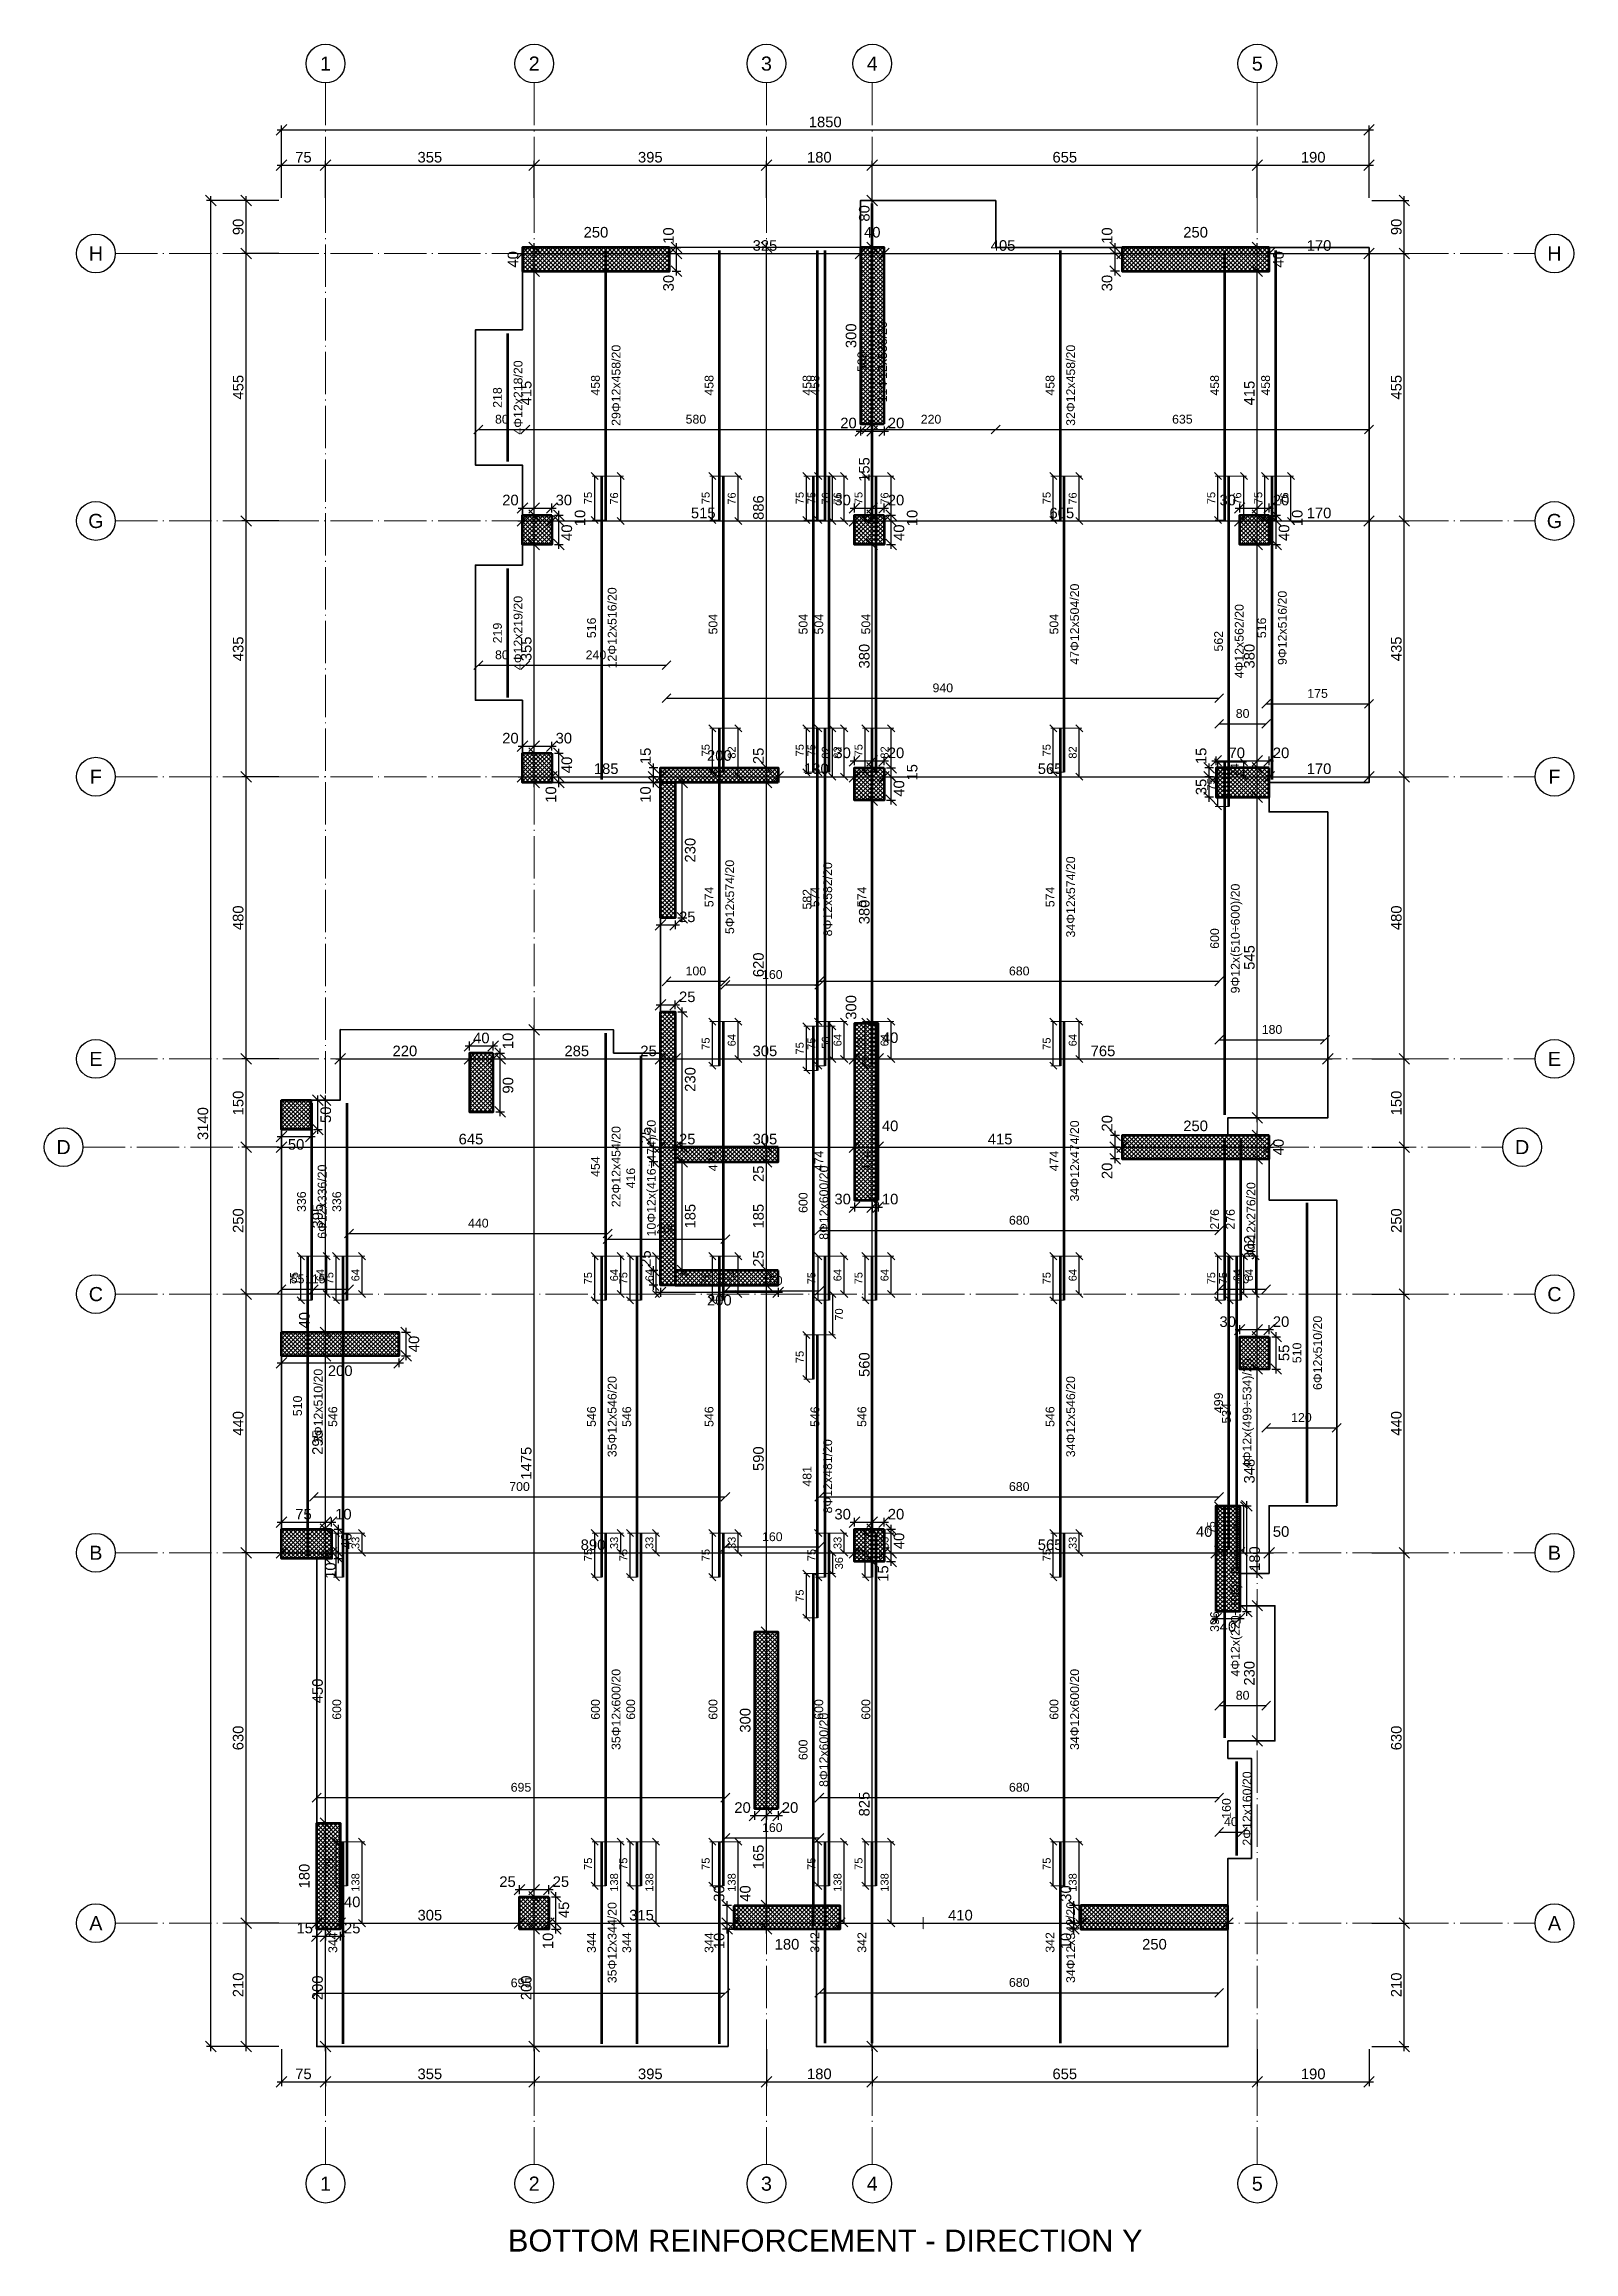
# Model space of a CAD drawing. Header units: millimetres. Extents: x -404 to 6018, y -5139 to 7890.
# Drawn here: x 3416 to 6018, y -549 to 3206 of the extents above; entities that cross this region are included whole.
import ezdxf
from ezdxf.enums import TextEntityAlignment as Align

# ---------------------------------------------------------------- set-up
doc = ezdxf.new("R2010")
doc.units = ezdxf.units.MM
doc.linetypes.add('ZWCAD_ISO04W100', pattern=[30.5, 24, -3, 0.5, -3])
for name, color, linetype, lineweight in [('AXIS LINES', 255, 'ZWCAD_ISO04W100', 13), ('COLUMN', 140, 'Continuous', 53), ('SLAB', 3, 'Continuous', 35), ('WALL', 10, 'Continuous', 53)]:
    doc.layers.add(name, color=color, linetype=linetype, lineweight=lineweight)
for name, color, linetype in [('FLOOR', 3, 'Continuous'), ('FW_AXIS', 7, 'Continuous'), ('FW_COLUMN_HATCH', 8, 'Continuous'), ('FW_DIM', 7, 'Continuous'), ('FW_WALL_HATCH', 8, 'Continuous'), ('REB_BOT_MESH_Y', 5, 'Continuous'), ('REB_BOT_MESH_Y_AXDIM', 5, 'Continuous'), ('REB_BOT_MESH_Y_LAP', 5, 'Continuous'), ('REB_BOT_MESH_Y_RANGE', 5, 'Continuous'), ('REB_BOT_MESH_Y_TEXT', 5, 'Continuous'), ('REB_NOTES', 7, 'Continuous')]:
    doc.layers.add(name, color=color, linetype=linetype)
doc.styles.add('REBAR_TXT', font='arial.ttf')
doc.styles.get("Standard").update_dxf_attribs({"font": 'arial.ttf'})
doc.dimstyles.new('FW_DIM', dxfattribs={"dimtxt": 18, "dimasz": 9, "dimexe": 7.5, "dimexo": 4.5, "dimgap": 4.5, "dimtad": 1, "dimdec": 0, "dimtxsty": 'Standard', "dimtsz": 9, "dimcen": 2.5, "dimdle": 7.5, "dimclrd": 256, "dimclre": 256, "dimclrt": 7, "dimazin": 3, "dimtfac": 1, "dimtmove": 2, "dimatfit": 3})
doc.dimstyles.new('REBAR LAP', dxfattribs={"dimtxt": 13.5, "dimasz": 2.5, "dimexe": 4.5, "dimexo": 0, "dimgap": 4.5, "dimtad": 1, "dimdec": 0, "dimtxsty": 'Standard', "dimtsz": 6, "dimcen": 2.5, "dimclrd": 6, "dimclre": 6, "dimclrt": 7, "dimazin": 3, "dimtfac": 1, "dimtmove": 2, "dimatfit": 3, "dimlwd": 25, "dimlwe": 18})
doc.dimstyles.new('REBAR M-200', dxfattribs={"dimtxt": 15, "dimasz": 15, "dimexe": 25, "dimexo": 12.5, "dimgap": 10, "dimtad": 1, "dimdec": 0, "dimtxsty": 'Standard', "dimblk": 'NONE', "dimcen": 50, "dimse1": 1, "dimse2": 1, "dimclrd": 6, "dimclre": 6, "dimclrt": 7, "dimazin": 3, "dimtfac": 1, "dimtmove": 2, "dimatfit": 3, "dimldrblk": 'NONE', "dimlwd": 53})
doc.dimstyles.new('REBAR RANGE', dxfattribs={"dimtxt": 15, "dimasz": 2.5, "dimexe": 0, "dimexo": 0, "dimgap": 10, "dimtad": 1, "dimdec": 0, "dimtxsty": 'Standard', "dimtsz": 7.5, "dimcen": 2.5, "dimse1": 1, "dimse2": 1, "dimclrd": 6, "dimclre": 6, "dimclrt": 7, "dimazin": 3, "dimtfac": 1, "dimtmove": 2, "dimatfit": 3, "dimlwd": 25})

msp = doc.modelspace()

# ---------------------------------------------------------------- texts
at = {"layer": 'FW_AXIS', "color": 7, "style": 'REBAR_TXT'}
for s, p in [('1', (3895, 3173)), ('2', (4250, 3173)), ('3', (4645, 3173)), ('4', (4825, 3173)), ('5', (5480, 3173)), ('H', (3504.4, 2850)), ('H', (5985.4, 2850)), ('G', (3504.4, 2395)), ('G', (5985.4, 2395)), ('F', (3504.4, 1960)), ('F', (5985.4, 1960)), ('E', (3504.4, 1480)), ('E', (5985.4, 1480)), ('D', (3449.4, 1330)), ('D', (5930.4, 1330)), ('C', (3504.4, 1080)), ('C', (5985.4, 1080)), ('B', (3504.4, 640)), ('B', (5985.4, 640)), ('A', (3504.4, 10)), ('A', (5985.4, 10)), ('1', (3895, -433.1)), ('2', (4250, -433.1)), ('3', (4645, -433.1)), ('4', (4825, -433.1)), ('5', (5480, -433.1))]:
    msp.add_text(s, height=24, dxfattribs=at).set_placement(p, align=Align.MIDDLE_CENTER)
at = {"layer": 'REB_BOT_MESH_Y_TEXT', "color": 7, "style": 'REBAR_TXT'}
for s, p in [('11Φ12x538/20', (4835, 2665.8)), ('4Φ12x218/20', (4215, 2605)), ('29Φ12x458/20', (4381.7, 2625.8)), ('32Φ12x458/20', (5155, 2625.8)), ('4Φ12x219/20', (4215, 2204.5)), ('12Φ12x516/20', (4375, 2213.2)), ('47Φ12x504/20', (5161.7, 2219.5)), ('9Φ12x516/20', (5515, 2213.2)), ('4Φ12x562/20', (5441.7, 2190.5)), ('5Φ12x574/20', (4575, 1755.5)), ('8Φ12x582/20', (4741.7, 1751.5)), ('34Φ12x574/20', (5155, 1755.5)), ('9Φ12x(510÷600)/20', (5435, 1684.8)), ('22Φ12x454/20', (4381.7, 1296.8)), ('10Φ12x(416÷474)/20', (4441.7, 1277.2)), ('34Φ12x474/20', (5161.7, 1306.5)), ('6Φ12x336/20', (3881.7, 1237.2)), ('8Φ12x600/20', (4735, 1235.5)), ('4Φ12x276/20', (5461.7, 1207.2)), ('6Φ12x510/20', (5575, 980)), ('3Φ12x510/20', (3875, 889.8)), ('35Φ12x546/20', (4375, 871.5)), ('34Φ12x546/20', (5155, 871.5)), ('4Φ12x(499÷534)/20', (5455, 877.2)), ('8Φ12x481/20', (4741.7, 770)), ('4Φ12x(220÷396)/20', (5435, 522.8)), ('35Φ12x600/20', (4381.7, 373.5)), ('34Φ12x600/20', (5161.7, 373.5)), ('8Φ12x600/20', (4735, 304.8)), ('2Φ12x160/20', (5455, 205)), ('35Φ12x344/20', (4375, -23.2)), ('34Φ12x342/20', (5155, -22.8))]:
    msp.add_text(s, height=15, rotation=90, dxfattribs=at).set_placement(p, align=Align.TOP_CENTER)
at = {"layer": 'REB_NOTES', "color": 7, "style": 'REBAR_TXT'}
msp.add_text('BOTTOM REINFORCEMENT - DIRECTION Y', height=37.5, dxfattribs=at).set_placement((4745, -511.1), align=Align.TOP_CENTER)

# ---------------------------------------------------------------- blocks, each defined once
blk = doc.blocks.new('*D703')
at = {"color": 6, "lineweight": 53}
blk.add_line((4365, -195), (4365, 148.5), dxfattribs=at)
at = {"layer": 'Defpoints'}
for p in [(4365, 148.5), (4365, -195), (4365, -195)]:
    blk.add_point(p, dxfattribs=at)
at = {"layer": 'REB_BOT_MESH_Y', "color": 7, "insert": (4347.5, -23.2), "char_height": 15, "attachment_point": 5, "rotation": 90}
blk.add_mtext('344', dxfattribs=at)
blk = doc.blocks.new('_NONE')
blk = doc.blocks.new('*D704')
at = {"color": 6, "lineweight": 53}
blk.add_line((4371.7, 73.5), (4371.7, 673.5), dxfattribs=at)
at = {"layer": 'Defpoints'}
for p in [(4371.7, 673.5), (4371.7, 73.5), (4371.7, 73.5)]:
    blk.add_point(p, dxfattribs=at)
at = {"layer": 'REB_BOT_MESH_Y', "color": 7, "insert": (4354.2, 373.5), "char_height": 15, "attachment_point": 5, "rotation": 90}
blk.add_mtext('600', dxfattribs=at)
blk = doc.blocks.new('*D705')
at = {"color": 6, "lineweight": 53}
blk.add_line((4365, 598.5), (4365, 1144.5), dxfattribs=at)
at = {"layer": 'Defpoints'}
for p in [(4365, 1144.5), (4365, 598.5), (4365, 598.5)]:
    blk.add_point(p, dxfattribs=at)
at = {"layer": 'REB_BOT_MESH_Y', "color": 7, "insert": (4347.5, 871.5), "char_height": 15, "attachment_point": 5, "rotation": 90}
blk.add_mtext('546', dxfattribs=at)
blk = doc.blocks.new('*D706')
at = {"color": 6, "lineweight": 53}
blk.add_line((4371.7, 1069.5), (4371.7, 1524), dxfattribs=at)
at = {"layer": 'Defpoints'}
for p in [(4371.7, 1524), (4371.7, 1069.5), (4371.7, 1069.5)]:
    blk.add_point(p, dxfattribs=at)
at = {"layer": 'REB_BOT_MESH_Y', "color": 7, "insert": (4354.2, 1296.8), "char_height": 15, "attachment_point": 5, "rotation": 90}
blk.add_mtext('454', dxfattribs=at)
blk = doc.blocks.new('_Oblique')
at = {"color": 0, "linetype": 'ByBlock', "lineweight": -2}
blk.add_line((-0.5, -0.5), (0.5, 0.5), dxfattribs=at)
blk = doc.blocks.new('*D707')
at = {"color": 6, "lineweight": 18}
for p, q in [((4365, 148.5), (4348.5, 148.5)), ((4371.7, 73.5), (4348.5, 73.5))]:
    blk.add_line(p, q, dxfattribs=at)
at = {"color": 6, "lineweight": 25}
blk.add_line((4353, 73.5), (4353, 148.5), dxfattribs=at)
at = {"layer": 'Defpoints'}
for p in [(4365, 148.5), (4353, 73.5), (4371.7, 73.5)]:
    blk.add_point(p, dxfattribs=at)
at = {"layer": 'REB_BOT_MESH_Y_LAP', "color": 6, "xscale": 12, "yscale": 12, "rotation": 90}
for p in [(4353, 148.5), (4353, 73.5)]:
    blk.add_blockref('_OBLIQUE', p, dxfattribs=at)
at = {"layer": 'REB_BOT_MESH_Y_LAP', "color": 7, "insert": (4341.7, 111), "char_height": 13.5, "attachment_point": 5, "rotation": 90}
blk.add_mtext('75', dxfattribs=at)
blk = doc.blocks.new('*D708')
at = {"color": 6, "lineweight": 18}
for p, q in [((4365, 148.5), (4401.7, 148.5)), ((4365, 10), (4401.7, 10))]:
    blk.add_line(p, q, dxfattribs=at)
at = {"color": 6, "lineweight": 25}
blk.add_line((4397.2, 10), (4397.2, 148.5), dxfattribs=at)
at = {"layer": 'Defpoints'}
for p in [(4365, 148.5), (4365, 10), (4397.2, 10)]:
    blk.add_point(p, dxfattribs=at)
at = {"layer": 'REB_BOT_MESH_Y_AXDIM', "color": 6, "xscale": 12, "yscale": 12, "rotation": 90}
for p in [(4397.2, 148.5), (4397.2, 10)]:
    blk.add_blockref('_OBLIQUE', p, dxfattribs=at)
at = {"layer": 'REB_BOT_MESH_Y_AXDIM', "color": 7, "insert": (4386, 79.2), "char_height": 13.5, "attachment_point": 5, "rotation": 90}
blk.add_mtext('138', dxfattribs=at)
blk = doc.blocks.new('*D709')
at = {"color": 6, "lineweight": 18}
for p, q in [((4371.7, 673.5), (4348.5, 673.5)), ((4365, 598.5), (4348.5, 598.5))]:
    blk.add_line(p, q, dxfattribs=at)
at = {"color": 6, "lineweight": 25}
blk.add_line((4353, 598.5), (4353, 673.5), dxfattribs=at)
at = {"layer": 'Defpoints'}
for p in [(4371.7, 673.5), (4353, 598.5), (4365, 598.5)]:
    blk.add_point(p, dxfattribs=at)
at = {"layer": 'REB_BOT_MESH_Y_LAP', "color": 6, "xscale": 12, "yscale": 12, "rotation": 90}
for p in [(4353, 673.5), (4353, 598.5)]:
    blk.add_blockref('_OBLIQUE', p, dxfattribs=at)
at = {"layer": 'REB_BOT_MESH_Y_LAP', "color": 7, "insert": (4341.7, 636), "char_height": 13.5, "attachment_point": 5, "rotation": 90}
blk.add_mtext('75', dxfattribs=at)
blk = doc.blocks.new('*D710')
at = {"color": 6, "lineweight": 18}
for p, q in [((4371.7, 673.5), (4401.7, 673.5)), ((4371.7, 640), (4401.7, 640))]:
    blk.add_line(p, q, dxfattribs=at)
at = {"color": 6, "lineweight": 25}
blk.add_line((4397.2, 640), (4397.2, 673.5), dxfattribs=at)
at = {"layer": 'Defpoints'}
for p in [(4371.7, 673.5), (4371.7, 640), (4397.2, 640)]:
    blk.add_point(p, dxfattribs=at)
at = {"layer": 'REB_BOT_MESH_Y_AXDIM', "color": 6, "xscale": 12, "yscale": 12, "rotation": 90}
for p in [(4397.2, 673.5), (4397.2, 640)]:
    blk.add_blockref('_OBLIQUE', p, dxfattribs=at)
at = {"layer": 'REB_BOT_MESH_Y_AXDIM', "color": 7, "insert": (4386, 656.8), "char_height": 13.5, "attachment_point": 5, "rotation": 90}
blk.add_mtext('33', dxfattribs=at)
blk = doc.blocks.new('*D711')
at = {"color": 6, "lineweight": 18}
for p, q in [((4365, 1144.5), (4348.5, 1144.5)), ((4371.7, 1069.5), (4348.5, 1069.5))]:
    blk.add_line(p, q, dxfattribs=at)
at = {"color": 6, "lineweight": 25}
blk.add_line((4353, 1069.5), (4353, 1144.5), dxfattribs=at)
at = {"layer": 'Defpoints'}
for p in [(4365, 1144.5), (4353, 1069.5), (4371.7, 1069.5)]:
    blk.add_point(p, dxfattribs=at)
at = {"layer": 'REB_BOT_MESH_Y_LAP', "color": 6, "xscale": 12, "yscale": 12, "rotation": 90}
for p in [(4353, 1144.5), (4353, 1069.5)]:
    blk.add_blockref('_OBLIQUE', p, dxfattribs=at)
at = {"layer": 'REB_BOT_MESH_Y_LAP', "color": 7, "insert": (4341.7, 1107), "char_height": 13.5, "attachment_point": 5, "rotation": 90}
blk.add_mtext('75', dxfattribs=at)
blk = doc.blocks.new('*D712')
at = {"color": 6, "lineweight": 18}
for p, q in [((4365, 1144.5), (4401.7, 1144.5)), ((4365, 1080), (4401.7, 1080))]:
    blk.add_line(p, q, dxfattribs=at)
at = {"color": 6, "lineweight": 25}
blk.add_line((4397.2, 1080), (4397.2, 1144.5), dxfattribs=at)
at = {"layer": 'Defpoints'}
for p in [(4365, 1144.5), (4365, 1080), (4397.2, 1080)]:
    blk.add_point(p, dxfattribs=at)
at = {"layer": 'REB_BOT_MESH_Y_AXDIM', "color": 6, "xscale": 12, "yscale": 12, "rotation": 90}
for p in [(4397.2, 1144.5), (4397.2, 1080)]:
    blk.add_blockref('_OBLIQUE', p, dxfattribs=at)
at = {"layer": 'REB_BOT_MESH_Y_AXDIM', "color": 7, "insert": (4386, 1112.2), "char_height": 13.5, "attachment_point": 5, "rotation": 90}
blk.add_mtext('64', dxfattribs=at)
blk = doc.blocks.new('*D713')
at = {"color": 6, "lineweight": 53}
blk.add_line((5145, -194), (5145, 148.5), dxfattribs=at)
at = {"layer": 'Defpoints'}
for p in [(5145, 148.5), (5145, -194), (5145, -194)]:
    blk.add_point(p, dxfattribs=at)
at = {"layer": 'REB_BOT_MESH_Y', "color": 7, "insert": (5127.5, -22.8), "char_height": 15, "attachment_point": 5, "rotation": 90}
blk.add_mtext('342', dxfattribs=at)
blk = doc.blocks.new('*D714')
at = {"color": 6, "lineweight": 53}
blk.add_line((5151.7, 73.5), (5151.7, 673.5), dxfattribs=at)
at = {"layer": 'Defpoints'}
for p in [(5151.7, 673.5), (5151.7, 73.5), (5151.7, 73.5)]:
    blk.add_point(p, dxfattribs=at)
at = {"layer": 'REB_BOT_MESH_Y', "color": 7, "insert": (5134.2, 373.5), "char_height": 15, "attachment_point": 5, "rotation": 90}
blk.add_mtext('600', dxfattribs=at)
blk = doc.blocks.new('*D715')
at = {"color": 6, "lineweight": 53}
blk.add_line((5145, 598.5), (5145, 1144.5), dxfattribs=at)
at = {"layer": 'Defpoints'}
for p in [(5145, 1144.5), (5145, 598.5), (5145, 598.5)]:
    blk.add_point(p, dxfattribs=at)
at = {"layer": 'REB_BOT_MESH_Y', "color": 7, "insert": (5127.5, 871.5), "char_height": 15, "attachment_point": 5, "rotation": 90}
blk.add_mtext('546', dxfattribs=at)
blk = doc.blocks.new('*D716')
at = {"color": 6, "lineweight": 53}
blk.add_line((5151.7, 1069.5), (5151.7, 1543.5), dxfattribs=at)
at = {"layer": 'Defpoints'}
for p in [(5151.7, 1543.5), (5151.7, 1069.5), (5151.7, 1069.5)]:
    blk.add_point(p, dxfattribs=at)
at = {"layer": 'REB_BOT_MESH_Y', "color": 7, "insert": (5134.2, 1306.5), "char_height": 15, "attachment_point": 5, "rotation": 90}
blk.add_mtext('474', dxfattribs=at)
blk = doc.blocks.new('*D717')
at = {"color": 6, "lineweight": 53}
blk.add_line((5145, 1468.5), (5145, 2042.5), dxfattribs=at)
at = {"layer": 'Defpoints'}
for p in [(5145, 2042.5), (5145, 1468.5), (5145, 1468.5)]:
    blk.add_point(p, dxfattribs=at)
at = {"layer": 'REB_BOT_MESH_Y', "color": 7, "insert": (5127.5, 1755.5), "char_height": 15, "attachment_point": 5, "rotation": 90}
blk.add_mtext('574', dxfattribs=at)
blk = doc.blocks.new('*D718')
at = {"color": 6, "lineweight": 53}
blk.add_line((5151.7, 1967.5), (5151.7, 2471.5), dxfattribs=at)
at = {"layer": 'Defpoints'}
for p in [(5151.7, 2471.5), (5151.7, 1967.5), (5151.7, 1967.5)]:
    blk.add_point(p, dxfattribs=at)
at = {"layer": 'REB_BOT_MESH_Y', "color": 7, "insert": (5134.2, 2219.5), "char_height": 15, "attachment_point": 5, "rotation": 90}
blk.add_mtext('504', dxfattribs=at)
blk = doc.blocks.new('*D719')
at = {"color": 6, "lineweight": 53}
blk.add_line((5145, 2396.5), (5145, 2855), dxfattribs=at)
at = {"layer": 'Defpoints'}
for p in [(5145, 2855), (5145, 2396.5), (5145, 2396.5)]:
    blk.add_point(p, dxfattribs=at)
at = {"layer": 'REB_BOT_MESH_Y', "color": 7, "insert": (5127.5, 2625.8), "char_height": 15, "attachment_point": 5, "rotation": 90}
blk.add_mtext('458', dxfattribs=at)
blk = doc.blocks.new('*D720')
at = {"color": 6, "lineweight": 18}
for p, q in [((5145, 148.5), (5128.5, 148.5)), ((5151.7, 73.5), (5128.5, 73.5))]:
    blk.add_line(p, q, dxfattribs=at)
at = {"color": 6, "lineweight": 25}
blk.add_line((5133, 73.5), (5133, 148.5), dxfattribs=at)
at = {"layer": 'Defpoints'}
for p in [(5145, 148.5), (5133, 73.5), (5151.7, 73.5)]:
    blk.add_point(p, dxfattribs=at)
at = {"layer": 'REB_BOT_MESH_Y_LAP', "color": 6, "xscale": 12, "yscale": 12, "rotation": 90}
for p in [(5133, 148.5), (5133, 73.5)]:
    blk.add_blockref('_OBLIQUE', p, dxfattribs=at)
at = {"layer": 'REB_BOT_MESH_Y_LAP', "color": 7, "insert": (5121.7, 111), "char_height": 13.5, "attachment_point": 5, "rotation": 90}
blk.add_mtext('75', dxfattribs=at)
blk = doc.blocks.new('*D721')
at = {"color": 6, "lineweight": 18}
for p, q in [((5145, 148.5), (5181.7, 148.5)), ((5145, 10), (5181.7, 10))]:
    blk.add_line(p, q, dxfattribs=at)
at = {"color": 6, "lineweight": 25}
blk.add_line((5177.2, 10), (5177.2, 148.5), dxfattribs=at)
at = {"layer": 'Defpoints'}
for p in [(5145, 148.5), (5145, 10), (5177.2, 10)]:
    blk.add_point(p, dxfattribs=at)
at = {"layer": 'REB_BOT_MESH_Y_AXDIM', "color": 6, "xscale": 12, "yscale": 12, "rotation": 90}
for p in [(5177.2, 148.5), (5177.2, 10)]:
    blk.add_blockref('_OBLIQUE', p, dxfattribs=at)
at = {"layer": 'REB_BOT_MESH_Y_AXDIM', "color": 7, "insert": (5166, 79.2), "char_height": 13.5, "attachment_point": 5, "rotation": 90}
blk.add_mtext('138', dxfattribs=at)
blk = doc.blocks.new('*D722')
at = {"color": 6, "lineweight": 18}
for p, q in [((5151.7, 673.5), (5128.5, 673.5)), ((5145, 598.5), (5128.5, 598.5))]:
    blk.add_line(p, q, dxfattribs=at)
at = {"color": 6, "lineweight": 25}
blk.add_line((5133, 598.5), (5133, 673.5), dxfattribs=at)
at = {"layer": 'Defpoints'}
for p in [(5151.7, 673.5), (5133, 598.5), (5145, 598.5)]:
    blk.add_point(p, dxfattribs=at)
at = {"layer": 'REB_BOT_MESH_Y_LAP', "color": 6, "xscale": 12, "yscale": 12, "rotation": 90}
for p in [(5133, 673.5), (5133, 598.5)]:
    blk.add_blockref('_OBLIQUE', p, dxfattribs=at)
at = {"layer": 'REB_BOT_MESH_Y_LAP', "color": 7, "insert": (5121.7, 636), "char_height": 13.5, "attachment_point": 5, "rotation": 90}
blk.add_mtext('75', dxfattribs=at)
blk = doc.blocks.new('*D723')
at = {"color": 6, "lineweight": 18}
for p, q in [((5151.7, 673.5), (5181.7, 673.5)), ((5151.7, 640), (5181.7, 640))]:
    blk.add_line(p, q, dxfattribs=at)
at = {"color": 6, "lineweight": 25}
blk.add_line((5177.2, 640), (5177.2, 673.5), dxfattribs=at)
at = {"layer": 'Defpoints'}
for p in [(5151.7, 673.5), (5151.7, 640), (5177.2, 640)]:
    blk.add_point(p, dxfattribs=at)
at = {"layer": 'REB_BOT_MESH_Y_AXDIM', "color": 6, "xscale": 12, "yscale": 12, "rotation": 90}
for p in [(5177.2, 673.5), (5177.2, 640)]:
    blk.add_blockref('_OBLIQUE', p, dxfattribs=at)
at = {"layer": 'REB_BOT_MESH_Y_AXDIM', "color": 7, "insert": (5166, 656.8), "char_height": 13.5, "attachment_point": 5, "rotation": 90}
blk.add_mtext('33', dxfattribs=at)
blk = doc.blocks.new('*D724')
at = {"color": 6, "lineweight": 18}
for p, q in [((5145, 1144.5), (5128.5, 1144.5)), ((5151.7, 1069.5), (5128.5, 1069.5))]:
    blk.add_line(p, q, dxfattribs=at)
at = {"color": 6, "lineweight": 25}
blk.add_line((5133, 1069.5), (5133, 1144.5), dxfattribs=at)
at = {"layer": 'Defpoints'}
for p in [(5145, 1144.5), (5133, 1069.5), (5151.7, 1069.5)]:
    blk.add_point(p, dxfattribs=at)
at = {"layer": 'REB_BOT_MESH_Y_LAP', "color": 6, "xscale": 12, "yscale": 12, "rotation": 90}
for p in [(5133, 1144.5), (5133, 1069.5)]:
    blk.add_blockref('_OBLIQUE', p, dxfattribs=at)
at = {"layer": 'REB_BOT_MESH_Y_LAP', "color": 7, "insert": (5121.7, 1107), "char_height": 13.5, "attachment_point": 5, "rotation": 90}
blk.add_mtext('75', dxfattribs=at)
blk = doc.blocks.new('*D725')
at = {"color": 6, "lineweight": 18}
for p, q in [((5145, 1144.5), (5181.7, 1144.5)), ((5145, 1080), (5181.7, 1080))]:
    blk.add_line(p, q, dxfattribs=at)
at = {"color": 6, "lineweight": 25}
blk.add_line((5177.2, 1080), (5177.2, 1144.5), dxfattribs=at)
at = {"layer": 'Defpoints'}
for p in [(5145, 1144.5), (5145, 1080), (5177.2, 1080)]:
    blk.add_point(p, dxfattribs=at)
at = {"layer": 'REB_BOT_MESH_Y_AXDIM', "color": 6, "xscale": 12, "yscale": 12, "rotation": 90}
for p in [(5177.2, 1144.5), (5177.2, 1080)]:
    blk.add_blockref('_OBLIQUE', p, dxfattribs=at)
at = {"layer": 'REB_BOT_MESH_Y_AXDIM', "color": 7, "insert": (5166, 1112.2), "char_height": 13.5, "attachment_point": 5, "rotation": 90}
blk.add_mtext('64', dxfattribs=at)
blk = doc.blocks.new('*D726')
at = {"color": 6, "lineweight": 18}
for p, q in [((5151.7, 1543.5), (5128.5, 1543.5)), ((5145, 1468.5), (5128.5, 1468.5))]:
    blk.add_line(p, q, dxfattribs=at)
at = {"color": 6, "lineweight": 25}
blk.add_line((5133, 1468.5), (5133, 1543.5), dxfattribs=at)
at = {"layer": 'Defpoints'}
for p in [(5151.7, 1543.5), (5133, 1468.5), (5145, 1468.5)]:
    blk.add_point(p, dxfattribs=at)
at = {"layer": 'REB_BOT_MESH_Y_LAP', "color": 6, "xscale": 12, "yscale": 12, "rotation": 90}
for p in [(5133, 1543.5), (5133, 1468.5)]:
    blk.add_blockref('_OBLIQUE', p, dxfattribs=at)
at = {"layer": 'REB_BOT_MESH_Y_LAP', "color": 7, "insert": (5121.7, 1506), "char_height": 13.5, "attachment_point": 5, "rotation": 90}
blk.add_mtext('75', dxfattribs=at)
blk = doc.blocks.new('*D727')
at = {"color": 6, "lineweight": 18}
for p, q in [((5151.7, 1543.5), (5181.7, 1543.5)), ((5151.7, 1480), (5181.7, 1480))]:
    blk.add_line(p, q, dxfattribs=at)
at = {"color": 6, "lineweight": 25}
blk.add_line((5177.2, 1480), (5177.2, 1543.5), dxfattribs=at)
at = {"layer": 'Defpoints'}
for p in [(5151.7, 1543.5), (5151.7, 1480), (5177.2, 1480)]:
    blk.add_point(p, dxfattribs=at)
at = {"layer": 'REB_BOT_MESH_Y_AXDIM', "color": 6, "xscale": 12, "yscale": 12, "rotation": 90}
for p in [(5177.2, 1543.5), (5177.2, 1480)]:
    blk.add_blockref('_OBLIQUE', p, dxfattribs=at)
at = {"layer": 'REB_BOT_MESH_Y_AXDIM', "color": 7, "insert": (5166, 1511.8), "char_height": 13.5, "attachment_point": 5, "rotation": 90}
blk.add_mtext('64', dxfattribs=at)
blk = doc.blocks.new('*D728')
at = {"color": 6, "lineweight": 18}
for p, q in [((5145, 2042.5), (5128.5, 2042.5)), ((5151.7, 1967.5), (5128.5, 1967.5))]:
    blk.add_line(p, q, dxfattribs=at)
at = {"color": 6, "lineweight": 25}
blk.add_line((5133, 1967.5), (5133, 2042.5), dxfattribs=at)
at = {"layer": 'Defpoints'}
for p in [(5145, 2042.5), (5133, 1967.5), (5151.7, 1967.5)]:
    blk.add_point(p, dxfattribs=at)
at = {"layer": 'REB_BOT_MESH_Y_LAP', "color": 6, "xscale": 12, "yscale": 12, "rotation": 90}
for p in [(5133, 2042.5), (5133, 1967.5)]:
    blk.add_blockref('_OBLIQUE', p, dxfattribs=at)
at = {"layer": 'REB_BOT_MESH_Y_LAP', "color": 7, "insert": (5121.7, 2005), "char_height": 13.5, "attachment_point": 5, "rotation": 90}
blk.add_mtext('75', dxfattribs=at)
blk = doc.blocks.new('*D729')
at = {"color": 6, "lineweight": 18}
for p, q in [((5145, 2042.5), (5181.7, 2042.5)), ((5145, 1960), (5181.7, 1960))]:
    blk.add_line(p, q, dxfattribs=at)
at = {"color": 6, "lineweight": 25}
blk.add_line((5177.2, 1960), (5177.2, 2042.5), dxfattribs=at)
at = {"layer": 'Defpoints'}
for p in [(5145, 2042.5), (5145, 1960), (5177.2, 1960)]:
    blk.add_point(p, dxfattribs=at)
at = {"layer": 'REB_BOT_MESH_Y_AXDIM', "color": 6, "xscale": 12, "yscale": 12, "rotation": 90}
for p in [(5177.2, 2042.5), (5177.2, 1960)]:
    blk.add_blockref('_OBLIQUE', p, dxfattribs=at)
at = {"layer": 'REB_BOT_MESH_Y_AXDIM', "color": 7, "insert": (5166, 2001.2), "char_height": 13.5, "attachment_point": 5, "rotation": 90}
blk.add_mtext('82', dxfattribs=at)
blk = doc.blocks.new('*D730')
at = {"color": 6, "lineweight": 18}
for p, q in [((5151.7, 2471.5), (5128.5, 2471.5)), ((5145, 2396.5), (5128.5, 2396.5))]:
    blk.add_line(p, q, dxfattribs=at)
at = {"color": 6, "lineweight": 25}
blk.add_line((5133, 2396.5), (5133, 2471.5), dxfattribs=at)
at = {"layer": 'Defpoints'}
for p in [(5151.7, 2471.5), (5133, 2396.5), (5145, 2396.5)]:
    blk.add_point(p, dxfattribs=at)
at = {"layer": 'REB_BOT_MESH_Y_LAP', "color": 6, "xscale": 12, "yscale": 12, "rotation": 90}
for p in [(5133, 2471.5), (5133, 2396.5)]:
    blk.add_blockref('_OBLIQUE', p, dxfattribs=at)
at = {"layer": 'REB_BOT_MESH_Y_LAP', "color": 7, "insert": (5121.7, 2434), "char_height": 13.5, "attachment_point": 5, "rotation": 90}
blk.add_mtext('75', dxfattribs=at)
blk = doc.blocks.new('*D731')
at = {"color": 6, "lineweight": 18}
for p, q in [((5151.7, 2471.5), (5181.7, 2471.5)), ((5151.7, 2395), (5181.7, 2395))]:
    blk.add_line(p, q, dxfattribs=at)
at = {"color": 6, "lineweight": 25}
blk.add_line((5177.2, 2395), (5177.2, 2471.5), dxfattribs=at)
at = {"layer": 'Defpoints'}
for p in [(5151.7, 2471.5), (5151.7, 2395), (5177.2, 2395)]:
    blk.add_point(p, dxfattribs=at)
at = {"layer": 'REB_BOT_MESH_Y_AXDIM', "color": 6, "xscale": 12, "yscale": 12, "rotation": 90}
for p in [(5177.2, 2471.5), (5177.2, 2395)]:
    blk.add_blockref('_OBLIQUE', p, dxfattribs=at)
at = {"layer": 'REB_BOT_MESH_Y_AXDIM', "color": 7, "insert": (5166, 2433.2), "char_height": 13.5, "attachment_point": 5, "rotation": 90}
blk.add_mtext('76', dxfattribs=at)
blk = doc.blocks.new('*D732')
at = {"color": 6, "lineweight": 53}
blk.add_line((4365, 1955), (4365, 2471.5), dxfattribs=at)
at = {"layer": 'Defpoints'}
for p in [(4365, 2471.5), (4365, 1955), (4365, 1955)]:
    blk.add_point(p, dxfattribs=at)
at = {"layer": 'REB_BOT_MESH_Y', "color": 7, "insert": (4347.5, 2213.2), "char_height": 15, "attachment_point": 5, "rotation": 90}
blk.add_mtext('516', dxfattribs=at)
blk = doc.blocks.new('*D733')
at = {"color": 6, "lineweight": 53}
blk.add_line((4371.7, 2396.5), (4371.7, 2855), dxfattribs=at)
at = {"layer": 'Defpoints'}
for p in [(4371.7, 2855), (4371.7, 2396.5), (4371.7, 2396.5)]:
    blk.add_point(p, dxfattribs=at)
at = {"layer": 'REB_BOT_MESH_Y', "color": 7, "insert": (4354.2, 2625.8), "char_height": 15, "attachment_point": 5, "rotation": 90}
blk.add_mtext('458', dxfattribs=at)
blk = doc.blocks.new('*D734')
at = {"color": 6, "lineweight": 18}
for p, q in [((4365, 2471.5), (4348.5, 2471.5)), ((4371.7, 2396.5), (4348.5, 2396.5))]:
    blk.add_line(p, q, dxfattribs=at)
at = {"color": 6, "lineweight": 25}
blk.add_line((4353, 2396.5), (4353, 2471.5), dxfattribs=at)
at = {"layer": 'Defpoints'}
for p in [(4365, 2471.5), (4353, 2396.5), (4371.7, 2396.5)]:
    blk.add_point(p, dxfattribs=at)
at = {"layer": 'REB_BOT_MESH_Y_LAP', "color": 6, "xscale": 12, "yscale": 12, "rotation": 90}
for p in [(4353, 2471.5), (4353, 2396.5)]:
    blk.add_blockref('_OBLIQUE', p, dxfattribs=at)
at = {"layer": 'REB_BOT_MESH_Y_LAP', "color": 7, "insert": (4341.7, 2434), "char_height": 13.5, "attachment_point": 5, "rotation": 90}
blk.add_mtext('75', dxfattribs=at)
blk = doc.blocks.new('*D735')
at = {"color": 6, "lineweight": 18}
for p, q in [((4365, 2471.5), (4401.7, 2471.5)), ((4365, 2395), (4401.7, 2395))]:
    blk.add_line(p, q, dxfattribs=at)
at = {"color": 6, "lineweight": 25}
blk.add_line((4397.2, 2395), (4397.2, 2471.5), dxfattribs=at)
at = {"layer": 'Defpoints'}
for p in [(4365, 2471.5), (4365, 2395), (4397.2, 2395)]:
    blk.add_point(p, dxfattribs=at)
at = {"layer": 'REB_BOT_MESH_Y_AXDIM', "color": 6, "xscale": 12, "yscale": 12, "rotation": 90}
for p in [(4397.2, 2471.5), (4397.2, 2395)]:
    blk.add_blockref('_OBLIQUE', p, dxfattribs=at)
at = {"layer": 'REB_BOT_MESH_Y_AXDIM', "color": 7, "insert": (4386, 2433.2), "char_height": 13.5, "attachment_point": 5, "rotation": 90}
blk.add_mtext('76', dxfattribs=at)
blk = doc.blocks.new('*D736')
at = {"color": 6, "lineweight": 53}
blk.add_line((4825, -194), (4825, 148.5), dxfattribs=at)
at = {"layer": 'Defpoints'}
for p in [(4825, 148.5), (4825, -194), (4825, -194)]:
    blk.add_point(p, dxfattribs=at)
at = {"layer": 'REB_BOT_MESH_Y', "color": 7, "insert": (4807.5, -22.8), "char_height": 15, "attachment_point": 5, "rotation": 90}
blk.add_mtext('342', dxfattribs=at)
blk = doc.blocks.new('*D737')
at = {"color": 6, "lineweight": 53}
blk.add_line((4831.7, 73.5), (4831.7, 673.5), dxfattribs=at)
at = {"layer": 'Defpoints'}
for p in [(4831.7, 673.5), (4831.7, 73.5), (4831.7, 73.5)]:
    blk.add_point(p, dxfattribs=at)
at = {"layer": 'REB_BOT_MESH_Y', "color": 7, "insert": (4814.2, 373.5), "char_height": 15, "attachment_point": 5, "rotation": 90}
blk.add_mtext('600', dxfattribs=at)
blk = doc.blocks.new('*D738')
at = {"color": 6, "lineweight": 53}
blk.add_line((4825, 598.5), (4825, 1144.5), dxfattribs=at)
at = {"layer": 'Defpoints'}
for p in [(4825, 1144.5), (4825, 598.5), (4825, 598.5)]:
    blk.add_point(p, dxfattribs=at)
at = {"layer": 'REB_BOT_MESH_Y', "color": 7, "insert": (4807.5, 871.5), "char_height": 15, "attachment_point": 5, "rotation": 90}
blk.add_mtext('546', dxfattribs=at)
blk = doc.blocks.new('*D739')
at = {"color": 6, "lineweight": 53}
blk.add_line((4831.7, 1069.5), (4831.7, 1543.5), dxfattribs=at)
at = {"layer": 'Defpoints'}
for p in [(4831.7, 1543.5), (4831.7, 1069.5), (4831.7, 1069.5)]:
    blk.add_point(p, dxfattribs=at)
at = {"layer": 'REB_BOT_MESH_Y', "color": 7, "insert": (4814.2, 1306.5), "char_height": 15, "attachment_point": 5, "rotation": 90}
blk.add_mtext('474', dxfattribs=at)
blk = doc.blocks.new('*D740')
at = {"color": 6, "lineweight": 53}
blk.add_line((4825, 1468.5), (4825, 2042.5), dxfattribs=at)
at = {"layer": 'Defpoints'}
for p in [(4825, 2042.5), (4825, 1468.5), (4825, 1468.5)]:
    blk.add_point(p, dxfattribs=at)
at = {"layer": 'REB_BOT_MESH_Y', "color": 7, "insert": (4807.5, 1755.5), "char_height": 15, "attachment_point": 5, "rotation": 90}
blk.add_mtext('574', dxfattribs=at)
blk = doc.blocks.new('*D741')
at = {"color": 6, "lineweight": 53}
blk.add_line((4831.7, 1967.5), (4831.7, 2471.5), dxfattribs=at)
at = {"layer": 'Defpoints'}
for p in [(4831.7, 2471.5), (4831.7, 1967.5), (4831.7, 1967.5)]:
    blk.add_point(p, dxfattribs=at)
at = {"layer": 'REB_BOT_MESH_Y', "color": 7, "insert": (4814.2, 2219.5), "char_height": 15, "attachment_point": 5, "rotation": 90}
blk.add_mtext('504', dxfattribs=at)
blk = doc.blocks.new('*D742')
at = {"color": 6, "lineweight": 53}
blk.add_line((4825, 2396.5), (4825, 2935), dxfattribs=at)
at = {"layer": 'Defpoints'}
for p in [(4825, 2935), (4825, 2396.5), (4825, 2396.5)]:
    blk.add_point(p, dxfattribs=at)
at = {"layer": 'REB_BOT_MESH_Y', "color": 7, "insert": (4807.5, 2665.8), "char_height": 15, "attachment_point": 5, "rotation": 90}
blk.add_mtext('538', dxfattribs=at)
blk = doc.blocks.new('*D743')
at = {"color": 6, "lineweight": 18}
for p, q in [((4825, 148.5), (4808.5, 148.5)), ((4831.7, 73.5), (4808.5, 73.5))]:
    blk.add_line(p, q, dxfattribs=at)
at = {"color": 6, "lineweight": 25}
blk.add_line((4813, 73.5), (4813, 148.5), dxfattribs=at)
at = {"layer": 'Defpoints'}
for p in [(4825, 148.5), (4813, 73.5), (4831.7, 73.5)]:
    blk.add_point(p, dxfattribs=at)
at = {"layer": 'REB_BOT_MESH_Y_LAP', "color": 6, "xscale": 12, "yscale": 12, "rotation": 90}
for p in [(4813, 148.5), (4813, 73.5)]:
    blk.add_blockref('_OBLIQUE', p, dxfattribs=at)
at = {"layer": 'REB_BOT_MESH_Y_LAP', "color": 7, "insert": (4801.7, 111), "char_height": 13.5, "attachment_point": 5, "rotation": 90}
blk.add_mtext('75', dxfattribs=at)
blk = doc.blocks.new('*D744')
at = {"color": 6, "lineweight": 18}
for p, q in [((4825, 148.5), (4861.7, 148.5)), ((4825, 10), (4861.7, 10))]:
    blk.add_line(p, q, dxfattribs=at)
at = {"color": 6, "lineweight": 25}
blk.add_line((4857.2, 10), (4857.2, 148.5), dxfattribs=at)
at = {"layer": 'Defpoints'}
for p in [(4825, 148.5), (4825, 10), (4857.2, 10)]:
    blk.add_point(p, dxfattribs=at)
at = {"layer": 'REB_BOT_MESH_Y_AXDIM', "color": 6, "xscale": 12, "yscale": 12, "rotation": 90}
for p in [(4857.2, 148.5), (4857.2, 10)]:
    blk.add_blockref('_OBLIQUE', p, dxfattribs=at)
at = {"layer": 'REB_BOT_MESH_Y_AXDIM', "color": 7, "insert": (4846, 79.2), "char_height": 13.5, "attachment_point": 5, "rotation": 90}
blk.add_mtext('138', dxfattribs=at)
blk = doc.blocks.new('*D745')
at = {"color": 6, "lineweight": 18}
for p, q in [((4831.7, 673.5), (4808.5, 673.5)), ((4825, 598.5), (4808.5, 598.5))]:
    blk.add_line(p, q, dxfattribs=at)
at = {"color": 6, "lineweight": 25}
blk.add_line((4813, 598.5), (4813, 673.5), dxfattribs=at)
at = {"layer": 'Defpoints'}
for p in [(4831.7, 673.5), (4813, 598.5), (4825, 598.5)]:
    blk.add_point(p, dxfattribs=at)
at = {"layer": 'REB_BOT_MESH_Y_LAP', "color": 6, "xscale": 12, "yscale": 12, "rotation": 90}
for p in [(4813, 673.5), (4813, 598.5)]:
    blk.add_blockref('_OBLIQUE', p, dxfattribs=at)
at = {"layer": 'REB_BOT_MESH_Y_LAP', "color": 7, "insert": (4801.7, 636), "char_height": 13.5, "attachment_point": 5, "rotation": 90}
blk.add_mtext('75', dxfattribs=at)
blk = doc.blocks.new('*D746')
at = {"color": 6, "lineweight": 18}
for p, q in [((4831.7, 673.5), (4861.7, 673.5)), ((4831.7, 640), (4861.7, 640))]:
    blk.add_line(p, q, dxfattribs=at)
at = {"color": 6, "lineweight": 25}
blk.add_line((4857.2, 640), (4857.2, 673.5), dxfattribs=at)
at = {"layer": 'Defpoints'}
for p in [(4831.7, 673.5), (4831.7, 640), (4857.2, 640)]:
    blk.add_point(p, dxfattribs=at)
at = {"layer": 'REB_BOT_MESH_Y_AXDIM', "color": 6, "xscale": 12, "yscale": 12, "rotation": 90}
for p in [(4857.2, 673.5), (4857.2, 640)]:
    blk.add_blockref('_OBLIQUE', p, dxfattribs=at)
at = {"layer": 'REB_BOT_MESH_Y_AXDIM', "color": 7, "insert": (4846, 656.8), "char_height": 13.5, "attachment_point": 5, "rotation": 90}
blk.add_mtext('33', dxfattribs=at)
blk = doc.blocks.new('*D747')
at = {"color": 6, "lineweight": 18}
for p, q in [((4825, 1144.5), (4808.5, 1144.5)), ((4831.7, 1069.5), (4808.5, 1069.5))]:
    blk.add_line(p, q, dxfattribs=at)
at = {"color": 6, "lineweight": 25}
blk.add_line((4813, 1069.5), (4813, 1144.5), dxfattribs=at)
at = {"layer": 'Defpoints'}
for p in [(4825, 1144.5), (4813, 1069.5), (4831.7, 1069.5)]:
    blk.add_point(p, dxfattribs=at)
at = {"layer": 'REB_BOT_MESH_Y_LAP', "color": 6, "xscale": 12, "yscale": 12, "rotation": 90}
for p in [(4813, 1144.5), (4813, 1069.5)]:
    blk.add_blockref('_OBLIQUE', p, dxfattribs=at)
at = {"layer": 'REB_BOT_MESH_Y_LAP', "color": 7, "insert": (4801.7, 1107), "char_height": 13.5, "attachment_point": 5, "rotation": 90}
blk.add_mtext('75', dxfattribs=at)
blk = doc.blocks.new('*D748')
at = {"color": 6, "lineweight": 18}
for p, q in [((4825, 1144.5), (4861.7, 1144.5)), ((4825, 1080), (4861.7, 1080))]:
    blk.add_line(p, q, dxfattribs=at)
at = {"color": 6, "lineweight": 25}
blk.add_line((4857.2, 1080), (4857.2, 1144.5), dxfattribs=at)
at = {"layer": 'Defpoints'}
for p in [(4825, 1144.5), (4825, 1080), (4857.2, 1080)]:
    blk.add_point(p, dxfattribs=at)
at = {"layer": 'REB_BOT_MESH_Y_AXDIM', "color": 6, "xscale": 12, "yscale": 12, "rotation": 90}
for p in [(4857.2, 1144.5), (4857.2, 1080)]:
    blk.add_blockref('_OBLIQUE', p, dxfattribs=at)
at = {"layer": 'REB_BOT_MESH_Y_AXDIM', "color": 7, "insert": (4846, 1112.2), "char_height": 13.5, "attachment_point": 5, "rotation": 90}
blk.add_mtext('64', dxfattribs=at)
blk = doc.blocks.new('*D749')
at = {"color": 6, "lineweight": 18}
for p, q in [((4831.7, 1543.5), (4808.5, 1543.5)), ((4825, 1468.5), (4808.5, 1468.5))]:
    blk.add_line(p, q, dxfattribs=at)
at = {"color": 6, "lineweight": 25}
blk.add_line((4813, 1468.5), (4813, 1543.5), dxfattribs=at)
at = {"layer": 'Defpoints'}
for p in [(4831.7, 1543.5), (4813, 1468.5), (4825, 1468.5)]:
    blk.add_point(p, dxfattribs=at)
at = {"layer": 'REB_BOT_MESH_Y_LAP', "color": 6, "xscale": 12, "yscale": 12, "rotation": 90}
for p in [(4813, 1543.5), (4813, 1468.5)]:
    blk.add_blockref('_OBLIQUE', p, dxfattribs=at)
at = {"layer": 'REB_BOT_MESH_Y_LAP', "color": 7, "insert": (4801.7, 1506), "char_height": 13.5, "attachment_point": 5, "rotation": 90}
blk.add_mtext('75', dxfattribs=at)
blk = doc.blocks.new('*D750')
at = {"color": 6, "lineweight": 18}
for p, q in [((4831.7, 1543.5), (4861.7, 1543.5)), ((4831.7, 1480), (4861.7, 1480))]:
    blk.add_line(p, q, dxfattribs=at)
at = {"color": 6, "lineweight": 25}
blk.add_line((4857.2, 1480), (4857.2, 1543.5), dxfattribs=at)
at = {"layer": 'Defpoints'}
for p in [(4831.7, 1543.5), (4831.7, 1480), (4857.2, 1480)]:
    blk.add_point(p, dxfattribs=at)
at = {"layer": 'REB_BOT_MESH_Y_AXDIM', "color": 6, "xscale": 12, "yscale": 12, "rotation": 90}
for p in [(4857.2, 1543.5), (4857.2, 1480)]:
    blk.add_blockref('_OBLIQUE', p, dxfattribs=at)
at = {"layer": 'REB_BOT_MESH_Y_AXDIM', "color": 7, "insert": (4846, 1511.8), "char_height": 13.5, "attachment_point": 5, "rotation": 90}
blk.add_mtext('64', dxfattribs=at)
blk = doc.blocks.new('*D751')
at = {"color": 6, "lineweight": 18}
for p, q in [((4825, 2042.5), (4808.5, 2042.5)), ((4831.7, 1967.5), (4808.5, 1967.5))]:
    blk.add_line(p, q, dxfattribs=at)
at = {"color": 6, "lineweight": 25}
blk.add_line((4813, 1967.5), (4813, 2042.5), dxfattribs=at)
at = {"layer": 'Defpoints'}
for p in [(4825, 2042.5), (4813, 1967.5), (4831.7, 1967.5)]:
    blk.add_point(p, dxfattribs=at)
at = {"layer": 'REB_BOT_MESH_Y_LAP', "color": 6, "xscale": 12, "yscale": 12, "rotation": 90}
for p in [(4813, 2042.5), (4813, 1967.5)]:
    blk.add_blockref('_OBLIQUE', p, dxfattribs=at)
at = {"layer": 'REB_BOT_MESH_Y_LAP', "color": 7, "insert": (4801.7, 2005), "char_height": 13.5, "attachment_point": 5, "rotation": 90}
blk.add_mtext('75', dxfattribs=at)
blk = doc.blocks.new('*D752')
at = {"color": 6, "lineweight": 18}
for p, q in [((4825, 2042.5), (4861.7, 2042.5)), ((4825, 1960), (4861.7, 1960))]:
    blk.add_line(p, q, dxfattribs=at)
at = {"color": 6, "lineweight": 25}
blk.add_line((4857.2, 1960), (4857.2, 2042.5), dxfattribs=at)
at = {"layer": 'Defpoints'}
for p in [(4825, 2042.5), (4825, 1960), (4857.2, 1960)]:
    blk.add_point(p, dxfattribs=at)
at = {"layer": 'REB_BOT_MESH_Y_AXDIM', "color": 6, "xscale": 12, "yscale": 12, "rotation": 90}
for p in [(4857.2, 2042.5), (4857.2, 1960)]:
    blk.add_blockref('_OBLIQUE', p, dxfattribs=at)
at = {"layer": 'REB_BOT_MESH_Y_AXDIM', "color": 7, "insert": (4846, 2001.2), "char_height": 13.5, "attachment_point": 5, "rotation": 90}
blk.add_mtext('82', dxfattribs=at)
blk = doc.blocks.new('*D753')
at = {"color": 6, "lineweight": 18}
for p, q in [((4831.7, 2471.5), (4808.5, 2471.5)), ((4825, 2396.5), (4808.5, 2396.5))]:
    blk.add_line(p, q, dxfattribs=at)
at = {"color": 6, "lineweight": 25}
blk.add_line((4813, 2396.5), (4813, 2471.5), dxfattribs=at)
at = {"layer": 'Defpoints'}
for p in [(4831.7, 2471.5), (4813, 2396.5), (4825, 2396.5)]:
    blk.add_point(p, dxfattribs=at)
at = {"layer": 'REB_BOT_MESH_Y_LAP', "color": 6, "xscale": 12, "yscale": 12, "rotation": 90}
for p in [(4813, 2471.5), (4813, 2396.5)]:
    blk.add_blockref('_OBLIQUE', p, dxfattribs=at)
at = {"layer": 'REB_BOT_MESH_Y_LAP', "color": 7, "insert": (4801.7, 2434), "char_height": 13.5, "attachment_point": 5, "rotation": 90}
blk.add_mtext('75', dxfattribs=at)
blk = doc.blocks.new('*D754')
at = {"color": 6, "lineweight": 18}
for p, q in [((4831.7, 2471.5), (4861.7, 2471.5)), ((4831.7, 2395), (4861.7, 2395))]:
    blk.add_line(p, q, dxfattribs=at)
at = {"color": 6, "lineweight": 25}
blk.add_line((4857.2, 2395), (4857.2, 2471.5), dxfattribs=at)
at = {"layer": 'Defpoints'}
for p in [(4831.7, 2471.5), (4831.7, 2395), (4857.2, 2395)]:
    blk.add_point(p, dxfattribs=at)
at = {"layer": 'REB_BOT_MESH_Y_AXDIM', "color": 6, "xscale": 12, "yscale": 12, "rotation": 90}
for p in [(4857.2, 2471.5), (4857.2, 2395)]:
    blk.add_blockref('_OBLIQUE', p, dxfattribs=at)
at = {"layer": 'REB_BOT_MESH_Y_AXDIM', "color": 7, "insert": (4846, 2433.2), "char_height": 13.5, "attachment_point": 5, "rotation": 90}
blk.add_mtext('76', dxfattribs=at)
blk = doc.blocks.new('*D755')
at = {"color": 6, "lineweight": 53}
blk.add_line((5505, 1955), (5505, 2471.5), dxfattribs=at)
at = {"layer": 'Defpoints'}
for p in [(5505, 2471.5), (5505, 1955), (5505, 1955)]:
    blk.add_point(p, dxfattribs=at)
at = {"layer": 'REB_BOT_MESH_Y', "color": 7, "insert": (5487.5, 2213.2), "char_height": 15, "attachment_point": 5, "rotation": 90}
blk.add_mtext('516', dxfattribs=at)
blk = doc.blocks.new('*D756')
at = {"color": 6, "lineweight": 53}
blk.add_line((5511.7, 2396.5), (5511.7, 2855), dxfattribs=at)
at = {"layer": 'Defpoints'}
for p in [(5511.7, 2855), (5511.7, 2396.5), (5511.7, 2396.5)]:
    blk.add_point(p, dxfattribs=at)
at = {"layer": 'REB_BOT_MESH_Y', "color": 7, "insert": (5494.2, 2625.8), "char_height": 15, "attachment_point": 5, "rotation": 90}
blk.add_mtext('458', dxfattribs=at)
blk = doc.blocks.new('*D757')
at = {"color": 6, "lineweight": 18}
for p, q in [((5505, 2471.5), (5488.5, 2471.5)), ((5511.7, 2396.5), (5488.5, 2396.5))]:
    blk.add_line(p, q, dxfattribs=at)
at = {"color": 6, "lineweight": 25}
blk.add_line((5493, 2396.5), (5493, 2471.5), dxfattribs=at)
at = {"layer": 'Defpoints'}
for p in [(5505, 2471.5), (5493, 2396.5), (5511.7, 2396.5)]:
    blk.add_point(p, dxfattribs=at)
at = {"layer": 'REB_BOT_MESH_Y_LAP', "color": 6, "xscale": 12, "yscale": 12, "rotation": 90}
for p in [(5493, 2471.5), (5493, 2396.5)]:
    blk.add_blockref('_OBLIQUE', p, dxfattribs=at)
at = {"layer": 'REB_BOT_MESH_Y_LAP', "color": 7, "insert": (5481.7, 2434), "char_height": 13.5, "attachment_point": 5, "rotation": 90}
blk.add_mtext('75', dxfattribs=at)
blk = doc.blocks.new('*D758')
at = {"color": 6, "lineweight": 18}
for p, q in [((5505, 2471.5), (5541.7, 2471.5)), ((5505, 2395), (5541.7, 2395))]:
    blk.add_line(p, q, dxfattribs=at)
at = {"color": 6, "lineweight": 25}
blk.add_line((5537.2, 2395), (5537.2, 2471.5), dxfattribs=at)
at = {"layer": 'Defpoints'}
for p in [(5505, 2471.5), (5505, 2395), (5537.2, 2395)]:
    blk.add_point(p, dxfattribs=at)
at = {"layer": 'REB_BOT_MESH_Y_AXDIM', "color": 6, "xscale": 12, "yscale": 12, "rotation": 90}
for p in [(5537.2, 2471.5), (5537.2, 2395)]:
    blk.add_blockref('_OBLIQUE', p, dxfattribs=at)
at = {"layer": 'REB_BOT_MESH_Y_AXDIM', "color": 7, "insert": (5526, 2433.2), "char_height": 13.5, "attachment_point": 5, "rotation": 90}
blk.add_mtext('76', dxfattribs=at)
blk = doc.blocks.new('*D759')
at = {"color": 6, "lineweight": 53}
blk.add_line((4725, 5), (4725, 604.5), dxfattribs=at)
at = {"layer": 'Defpoints'}
for p in [(4725, 604.5), (4725, 5), (4725, 5)]:
    blk.add_point(p, dxfattribs=at)
at = {"layer": 'REB_BOT_MESH_Y', "color": 7, "insert": (4707.5, 304.8), "char_height": 15, "attachment_point": 5, "rotation": 90}
blk.add_mtext('600', dxfattribs=at)
blk = doc.blocks.new('*D760')
at = {"color": 6, "lineweight": 53}
blk.add_line((4731.7, 529.5), (4731.7, 1010.5), dxfattribs=at)
at = {"layer": 'Defpoints'}
for p in [(4731.7, 1010.5), (4731.7, 529.5), (4731.7, 529.5)]:
    blk.add_point(p, dxfattribs=at)
at = {"layer": 'REB_BOT_MESH_Y', "color": 7, "insert": (4714.2, 770), "char_height": 15, "attachment_point": 5, "rotation": 90}
blk.add_mtext('481', dxfattribs=at)
blk = doc.blocks.new('*D761')
at = {"color": 6, "lineweight": 53}
blk.add_line((4725, 935.5), (4725, 1535.5), dxfattribs=at)
at = {"layer": 'Defpoints'}
for p in [(4725, 1535.5), (4725, 935.5), (4725, 935.5)]:
    blk.add_point(p, dxfattribs=at)
at = {"layer": 'REB_BOT_MESH_Y', "color": 7, "insert": (4707.5, 1235.5), "char_height": 15, "attachment_point": 5, "rotation": 90}
blk.add_mtext('600', dxfattribs=at)
blk = doc.blocks.new('*D762')
at = {"color": 6, "lineweight": 53}
blk.add_line((4731.7, 1460.5), (4731.7, 2042.5), dxfattribs=at)
at = {"layer": 'Defpoints'}
for p in [(4731.7, 2042.5), (4731.7, 1460.5), (4731.7, 1460.5)]:
    blk.add_point(p, dxfattribs=at)
at = {"layer": 'REB_BOT_MESH_Y', "color": 7, "insert": (4714.2, 1751.5), "char_height": 15, "attachment_point": 5, "rotation": 90}
blk.add_mtext('582', dxfattribs=at)
blk = doc.blocks.new('*D763')
at = {"color": 6, "lineweight": 53}
blk.add_line((4725, 1967.5), (4725, 2471.5), dxfattribs=at)
at = {"layer": 'Defpoints'}
for p in [(4725, 2471.5), (4725, 1967.5), (4725, 1967.5)]:
    blk.add_point(p, dxfattribs=at)
at = {"layer": 'REB_BOT_MESH_Y', "color": 7, "insert": (4707.5, 2219.5), "char_height": 15, "attachment_point": 5, "rotation": 90}
blk.add_mtext('504', dxfattribs=at)
blk = doc.blocks.new('*D764')
at = {"color": 6, "lineweight": 53}
blk.add_line((4731.7, 2396.5), (4731.7, 2855), dxfattribs=at)
at = {"layer": 'Defpoints'}
for p in [(4731.7, 2855), (4731.7, 2396.5), (4731.7, 2396.5)]:
    blk.add_point(p, dxfattribs=at)
at = {"layer": 'REB_BOT_MESH_Y', "color": 7, "insert": (4714.2, 2625.8), "char_height": 15, "attachment_point": 5, "rotation": 90}
blk.add_mtext('458', dxfattribs=at)
blk = doc.blocks.new('*D765')
at = {"color": 6, "lineweight": 18}
for p, q in [((4725, 604.5), (4708.5, 604.5)), ((4731.7, 529.5), (4708.5, 529.5))]:
    blk.add_line(p, q, dxfattribs=at)
at = {"color": 6, "lineweight": 25}
blk.add_line((4713, 529.5), (4713, 604.5), dxfattribs=at)
at = {"layer": 'Defpoints'}
for p in [(4725, 604.5), (4713, 529.5), (4731.7, 529.5)]:
    blk.add_point(p, dxfattribs=at)
at = {"layer": 'REB_BOT_MESH_Y_LAP', "color": 6, "xscale": 12, "yscale": 12, "rotation": 90}
for p in [(4713, 604.5), (4713, 529.5)]:
    blk.add_blockref('_OBLIQUE', p, dxfattribs=at)
at = {"layer": 'REB_BOT_MESH_Y_LAP', "color": 7, "insert": (4701.7, 567), "char_height": 13.5, "attachment_point": 5, "rotation": 90}
blk.add_mtext('75', dxfattribs=at)
blk = doc.blocks.new('*D766')
at = {"color": 6, "lineweight": 18}
for p, q in [((4725, 640), (4761.7, 640)), ((4725, 604.5), (4761.7, 604.5))]:
    blk.add_line(p, q, dxfattribs=at)
at = {"color": 6, "lineweight": 25}
blk.add_line((4757.2, 640), (4757.2, 604.5), dxfattribs=at)
at = {"layer": 'Defpoints'}
for p in [(4725, 640), (4757.2, 640), (4725, 604.5)]:
    blk.add_point(p, dxfattribs=at)
at = {"layer": 'REB_BOT_MESH_Y_AXDIM', "color": 6, "xscale": 12, "yscale": 12, "rotation": 90}
for p in [(4757.2, 640), (4757.2, 604.5)]:
    blk.add_blockref('_OBLIQUE', p, dxfattribs=at)
at = {"layer": 'REB_BOT_MESH_Y_AXDIM', "color": 7, "insert": (4768.5, 622.2), "char_height": 13.5, "attachment_point": 5, "rotation": 90}
blk.add_mtext('36', dxfattribs=at)
blk = doc.blocks.new('*D767')
at = {"color": 6, "lineweight": 18}
for p, q in [((4731.7, 1010.5), (4708.5, 1010.5)), ((4725, 935.5), (4708.5, 935.5))]:
    blk.add_line(p, q, dxfattribs=at)
at = {"color": 6, "lineweight": 25}
blk.add_line((4713, 935.5), (4713, 1010.5), dxfattribs=at)
at = {"layer": 'Defpoints'}
for p in [(4731.7, 1010.5), (4713, 935.5), (4725, 935.5)]:
    blk.add_point(p, dxfattribs=at)
at = {"layer": 'REB_BOT_MESH_Y_LAP', "color": 6, "xscale": 12, "yscale": 12, "rotation": 90}
for p in [(4713, 1010.5), (4713, 935.5)]:
    blk.add_blockref('_OBLIQUE', p, dxfattribs=at)
at = {"layer": 'REB_BOT_MESH_Y_LAP', "color": 7, "insert": (4701.7, 973), "char_height": 13.5, "attachment_point": 5, "rotation": 90}
blk.add_mtext('75', dxfattribs=at)
blk = doc.blocks.new('*D768')
at = {"color": 6, "lineweight": 18}
for p, q in [((4731.7, 1080), (4761.7, 1080)), ((4731.7, 1010.5), (4761.7, 1010.5))]:
    blk.add_line(p, q, dxfattribs=at)
at = {"color": 6, "lineweight": 25}
blk.add_line((4757.2, 1080), (4757.2, 1010.5), dxfattribs=at)
at = {"layer": 'Defpoints'}
for p in [(4731.7, 1080), (4757.2, 1080), (4731.7, 1010.5)]:
    blk.add_point(p, dxfattribs=at)
at = {"layer": 'REB_BOT_MESH_Y_AXDIM', "color": 6, "xscale": 12, "yscale": 12, "rotation": 90}
for p in [(4757.2, 1080), (4757.2, 1010.5)]:
    blk.add_blockref('_OBLIQUE', p, dxfattribs=at)
at = {"layer": 'REB_BOT_MESH_Y_AXDIM', "color": 7, "insert": (4768.5, 1045.2), "char_height": 13.5, "attachment_point": 5, "rotation": 90}
blk.add_mtext('70', dxfattribs=at)
blk = doc.blocks.new('*D769')
at = {"color": 6, "lineweight": 18}
for p, q in [((4725, 1535.5), (4708.5, 1535.5)), ((4731.7, 1460.5), (4708.5, 1460.5))]:
    blk.add_line(p, q, dxfattribs=at)
at = {"color": 6, "lineweight": 25}
blk.add_line((4713, 1460.5), (4713, 1535.5), dxfattribs=at)
at = {"layer": 'Defpoints'}
for p in [(4725, 1535.5), (4713, 1460.5), (4731.7, 1460.5)]:
    blk.add_point(p, dxfattribs=at)
at = {"layer": 'REB_BOT_MESH_Y_LAP', "color": 6, "xscale": 12, "yscale": 12, "rotation": 90}
for p in [(4713, 1535.5), (4713, 1460.5)]:
    blk.add_blockref('_OBLIQUE', p, dxfattribs=at)
at = {"layer": 'REB_BOT_MESH_Y_LAP', "color": 7, "insert": (4701.7, 1498), "char_height": 13.5, "attachment_point": 5, "rotation": 90}
blk.add_mtext('75', dxfattribs=at)
blk = doc.blocks.new('*D770')
at = {"color": 6, "lineweight": 18}
for p, q in [((4725, 1535.5), (4761.7, 1535.5)), ((4725, 1480), (4761.7, 1480))]:
    blk.add_line(p, q, dxfattribs=at)
at = {"color": 6, "lineweight": 25}
blk.add_line((4757.2, 1480), (4757.2, 1535.5), dxfattribs=at)
at = {"layer": 'Defpoints'}
for p in [(4725, 1535.5), (4725, 1480), (4757.2, 1480)]:
    blk.add_point(p, dxfattribs=at)
at = {"layer": 'REB_BOT_MESH_Y_AXDIM', "color": 6, "xscale": 12, "yscale": 12, "rotation": 90}
for p in [(4757.2, 1535.5), (4757.2, 1480)]:
    blk.add_blockref('_OBLIQUE', p, dxfattribs=at)
at = {"layer": 'REB_BOT_MESH_Y_AXDIM', "color": 7, "insert": (4746, 1507.8), "char_height": 13.5, "attachment_point": 5, "rotation": 90}
blk.add_mtext('56', dxfattribs=at)
blk = doc.blocks.new('*D771')
at = {"color": 6, "lineweight": 18}
for p, q in [((4731.7, 2042.5), (4708.5, 2042.5)), ((4725, 1967.5), (4708.5, 1967.5))]:
    blk.add_line(p, q, dxfattribs=at)
at = {"color": 6, "lineweight": 25}
blk.add_line((4713, 1967.5), (4713, 2042.5), dxfattribs=at)
at = {"layer": 'Defpoints'}
for p in [(4731.7, 2042.5), (4713, 1967.5), (4725, 1967.5)]:
    blk.add_point(p, dxfattribs=at)
at = {"layer": 'REB_BOT_MESH_Y_LAP', "color": 6, "xscale": 12, "yscale": 12, "rotation": 90}
for p in [(4713, 2042.5), (4713, 1967.5)]:
    blk.add_blockref('_OBLIQUE', p, dxfattribs=at)
at = {"layer": 'REB_BOT_MESH_Y_LAP', "color": 7, "insert": (4701.7, 2005), "char_height": 13.5, "attachment_point": 5, "rotation": 90}
blk.add_mtext('75', dxfattribs=at)
blk = doc.blocks.new('*D772')
at = {"color": 6, "lineweight": 18}
for p, q in [((4731.7, 2042.5), (4761.7, 2042.5)), ((4731.7, 1960), (4761.7, 1960))]:
    blk.add_line(p, q, dxfattribs=at)
at = {"color": 6, "lineweight": 25}
blk.add_line((4757.2, 1960), (4757.2, 2042.5), dxfattribs=at)
at = {"layer": 'Defpoints'}
for p in [(4731.7, 2042.5), (4731.7, 1960), (4757.2, 1960)]:
    blk.add_point(p, dxfattribs=at)
at = {"layer": 'REB_BOT_MESH_Y_AXDIM', "color": 6, "xscale": 12, "yscale": 12, "rotation": 90}
for p in [(4757.2, 2042.5), (4757.2, 1960)]:
    blk.add_blockref('_OBLIQUE', p, dxfattribs=at)
at = {"layer": 'REB_BOT_MESH_Y_AXDIM', "color": 7, "insert": (4746, 2001.2), "char_height": 13.5, "attachment_point": 5, "rotation": 90}
blk.add_mtext('82', dxfattribs=at)
blk = doc.blocks.new('*D773')
at = {"color": 6, "lineweight": 18}
for p, q in [((4725, 2471.5), (4708.5, 2471.5)), ((4731.7, 2396.5), (4708.5, 2396.5))]:
    blk.add_line(p, q, dxfattribs=at)
at = {"color": 6, "lineweight": 25}
blk.add_line((4713, 2396.5), (4713, 2471.5), dxfattribs=at)
at = {"layer": 'Defpoints'}
for p in [(4725, 2471.5), (4713, 2396.5), (4731.7, 2396.5)]:
    blk.add_point(p, dxfattribs=at)
at = {"layer": 'REB_BOT_MESH_Y_LAP', "color": 6, "xscale": 12, "yscale": 12, "rotation": 90}
for p in [(4713, 2471.5), (4713, 2396.5)]:
    blk.add_blockref('_OBLIQUE', p, dxfattribs=at)
at = {"layer": 'REB_BOT_MESH_Y_LAP', "color": 7, "insert": (4701.7, 2434), "char_height": 13.5, "attachment_point": 5, "rotation": 90}
blk.add_mtext('75', dxfattribs=at)
blk = doc.blocks.new('*D774')
at = {"color": 6, "lineweight": 18}
for p, q in [((4725, 2471.5), (4761.7, 2471.5)), ((4725, 2395), (4761.7, 2395))]:
    blk.add_line(p, q, dxfattribs=at)
at = {"color": 6, "lineweight": 25}
blk.add_line((4757.2, 2395), (4757.2, 2471.5), dxfattribs=at)
at = {"layer": 'Defpoints'}
for p in [(4725, 2471.5), (4725, 2395), (4757.2, 2395)]:
    blk.add_point(p, dxfattribs=at)
at = {"layer": 'REB_BOT_MESH_Y_AXDIM', "color": 6, "xscale": 12, "yscale": 12, "rotation": 90}
for p in [(4757.2, 2471.5), (4757.2, 2395)]:
    blk.add_blockref('_OBLIQUE', p, dxfattribs=at)
at = {"layer": 'REB_BOT_MESH_Y_AXDIM', "color": 7, "insert": (4746, 2433.2), "char_height": 13.5, "attachment_point": 5, "rotation": 90}
blk.add_mtext('76', dxfattribs=at)
blk = doc.blocks.new('*D775')
at = {"color": 6, "lineweight": 53}
blk.add_line((4425, -195), (4425, 148.5), dxfattribs=at)
at = {"layer": 'Defpoints'}
for p in [(4425, 148.5), (4425, -195), (4425, -195)]:
    blk.add_point(p, dxfattribs=at)
at = {"layer": 'REB_BOT_MESH_Y', "color": 7, "insert": (4407.5, -23.2), "char_height": 15, "attachment_point": 5, "rotation": 90}
blk.add_mtext('344', dxfattribs=at)
blk = doc.blocks.new('*D776')
at = {"color": 6, "lineweight": 53}
blk.add_line((4431.7, 73.5), (4431.7, 673.5), dxfattribs=at)
at = {"layer": 'Defpoints'}
for p in [(4431.7, 673.5), (4431.7, 73.5), (4431.7, 73.5)]:
    blk.add_point(p, dxfattribs=at)
at = {"layer": 'REB_BOT_MESH_Y', "color": 7, "insert": (4414.2, 373.5), "char_height": 15, "attachment_point": 5, "rotation": 90}
blk.add_mtext('600', dxfattribs=at)
blk = doc.blocks.new('*D777')
at = {"color": 6, "lineweight": 53}
blk.add_line((4425, 598.5), (4425, 1144.5), dxfattribs=at)
at = {"layer": 'Defpoints'}
for p in [(4425, 1144.5), (4425, 598.5), (4425, 598.5)]:
    blk.add_point(p, dxfattribs=at)
at = {"layer": 'REB_BOT_MESH_Y', "color": 7, "insert": (4407.5, 871.5), "char_height": 15, "attachment_point": 5, "rotation": 90}
blk.add_mtext('546', dxfattribs=at)
blk = doc.blocks.new('*D778')
at = {"color": 6, "lineweight": 53}
blk.add_line((4431.7, 1069.5), (4431.7, 1485), dxfattribs=at)
at = {"layer": 'Defpoints'}
for p in [(4431.7, 1485), (4431.7, 1069.5), (4431.7, 1069.5)]:
    blk.add_point(p, dxfattribs=at)
at = {"layer": 'REB_BOT_MESH_Y', "color": 7, "insert": (4414.2, 1277.2), "char_height": 15, "attachment_point": 5, "rotation": 90}
blk.add_mtext('416', dxfattribs=at)
blk = doc.blocks.new('*D779')
at = {"color": 6, "lineweight": 18}
for p, q in [((4425, 148.5), (4408.5, 148.5)), ((4431.7, 73.5), (4408.5, 73.5))]:
    blk.add_line(p, q, dxfattribs=at)
at = {"color": 6, "lineweight": 25}
blk.add_line((4413, 73.5), (4413, 148.5), dxfattribs=at)
at = {"layer": 'Defpoints'}
for p in [(4425, 148.5), (4413, 73.5), (4431.7, 73.5)]:
    blk.add_point(p, dxfattribs=at)
at = {"layer": 'REB_BOT_MESH_Y_LAP', "color": 6, "xscale": 12, "yscale": 12, "rotation": 90}
for p in [(4413, 148.5), (4413, 73.5)]:
    blk.add_blockref('_OBLIQUE', p, dxfattribs=at)
at = {"layer": 'REB_BOT_MESH_Y_LAP', "color": 7, "insert": (4401.7, 111), "char_height": 13.5, "attachment_point": 5, "rotation": 90}
blk.add_mtext('75', dxfattribs=at)
blk = doc.blocks.new('*D780')
at = {"color": 6, "lineweight": 18}
for p, q in [((4425, 148.5), (4461.7, 148.5)), ((4425, 10), (4461.7, 10))]:
    blk.add_line(p, q, dxfattribs=at)
at = {"color": 6, "lineweight": 25}
blk.add_line((4457.2, 10), (4457.2, 148.5), dxfattribs=at)
at = {"layer": 'Defpoints'}
for p in [(4425, 148.5), (4425, 10), (4457.2, 10)]:
    blk.add_point(p, dxfattribs=at)
at = {"layer": 'REB_BOT_MESH_Y_AXDIM', "color": 6, "xscale": 12, "yscale": 12, "rotation": 90}
for p in [(4457.2, 148.5), (4457.2, 10)]:
    blk.add_blockref('_OBLIQUE', p, dxfattribs=at)
at = {"layer": 'REB_BOT_MESH_Y_AXDIM', "color": 7, "insert": (4446, 79.2), "char_height": 13.5, "attachment_point": 5, "rotation": 90}
blk.add_mtext('138', dxfattribs=at)
blk = doc.blocks.new('*D781')
at = {"color": 6, "lineweight": 18}
for p, q in [((4431.7, 673.5), (4408.5, 673.5)), ((4425, 598.5), (4408.5, 598.5))]:
    blk.add_line(p, q, dxfattribs=at)
at = {"color": 6, "lineweight": 25}
blk.add_line((4413, 598.5), (4413, 673.5), dxfattribs=at)
at = {"layer": 'Defpoints'}
for p in [(4431.7, 673.5), (4413, 598.5), (4425, 598.5)]:
    blk.add_point(p, dxfattribs=at)
at = {"layer": 'REB_BOT_MESH_Y_LAP', "color": 6, "xscale": 12, "yscale": 12, "rotation": 90}
for p in [(4413, 673.5), (4413, 598.5)]:
    blk.add_blockref('_OBLIQUE', p, dxfattribs=at)
at = {"layer": 'REB_BOT_MESH_Y_LAP', "color": 7, "insert": (4401.7, 636), "char_height": 13.5, "attachment_point": 5, "rotation": 90}
blk.add_mtext('75', dxfattribs=at)
blk = doc.blocks.new('*D782')
at = {"color": 6, "lineweight": 18}
for p, q in [((4431.7, 673.5), (4461.7, 673.5)), ((4431.7, 640), (4461.7, 640))]:
    blk.add_line(p, q, dxfattribs=at)
at = {"color": 6, "lineweight": 25}
blk.add_line((4457.2, 640), (4457.2, 673.5), dxfattribs=at)
at = {"layer": 'Defpoints'}
for p in [(4431.7, 673.5), (4431.7, 640), (4457.2, 640)]:
    blk.add_point(p, dxfattribs=at)
at = {"layer": 'REB_BOT_MESH_Y_AXDIM', "color": 6, "xscale": 12, "yscale": 12, "rotation": 90}
for p in [(4457.2, 673.5), (4457.2, 640)]:
    blk.add_blockref('_OBLIQUE', p, dxfattribs=at)
at = {"layer": 'REB_BOT_MESH_Y_AXDIM', "color": 7, "insert": (4446, 656.8), "char_height": 13.5, "attachment_point": 5, "rotation": 90}
blk.add_mtext('33', dxfattribs=at)
blk = doc.blocks.new('*D783')
at = {"color": 6, "lineweight": 18}
for p, q in [((4425, 1144.5), (4408.5, 1144.5)), ((4431.7, 1069.5), (4408.5, 1069.5))]:
    blk.add_line(p, q, dxfattribs=at)
at = {"color": 6, "lineweight": 25}
blk.add_line((4413, 1069.5), (4413, 1144.5), dxfattribs=at)
at = {"layer": 'Defpoints'}
for p in [(4425, 1144.5), (4413, 1069.5), (4431.7, 1069.5)]:
    blk.add_point(p, dxfattribs=at)
at = {"layer": 'REB_BOT_MESH_Y_LAP', "color": 6, "xscale": 12, "yscale": 12, "rotation": 90}
for p in [(4413, 1144.5), (4413, 1069.5)]:
    blk.add_blockref('_OBLIQUE', p, dxfattribs=at)
at = {"layer": 'REB_BOT_MESH_Y_LAP', "color": 7, "insert": (4401.7, 1107), "char_height": 13.5, "attachment_point": 5, "rotation": 90}
blk.add_mtext('75', dxfattribs=at)
blk = doc.blocks.new('*D784')
at = {"color": 6, "lineweight": 18}
for p, q in [((4425, 1144.5), (4461.7, 1144.5)), ((4425, 1080), (4461.7, 1080))]:
    blk.add_line(p, q, dxfattribs=at)
at = {"color": 6, "lineweight": 25}
blk.add_line((4457.2, 1080), (4457.2, 1144.5), dxfattribs=at)
at = {"layer": 'Defpoints'}
for p in [(4425, 1144.5), (4425, 1080), (4457.2, 1080)]:
    blk.add_point(p, dxfattribs=at)
at = {"layer": 'REB_BOT_MESH_Y_AXDIM', "color": 6, "xscale": 12, "yscale": 12, "rotation": 90}
for p in [(4457.2, 1144.5), (4457.2, 1080)]:
    blk.add_blockref('_OBLIQUE', p, dxfattribs=at)
at = {"layer": 'REB_BOT_MESH_Y_AXDIM', "color": 7, "insert": (4446, 1112.2), "char_height": 13.5, "attachment_point": 5, "rotation": 90}
blk.add_mtext('64', dxfattribs=at)
blk = doc.blocks.new('*D785')
at = {"color": 6, "lineweight": 53}
blk.add_line((4565, -195), (4565, 148.5), dxfattribs=at)
at = {"layer": 'Defpoints'}
for p in [(4565, 148.5), (4565, -195), (4565, -195)]:
    blk.add_point(p, dxfattribs=at)
at = {"layer": 'REB_BOT_MESH_Y', "color": 7, "insert": (4547.5, -23.2), "char_height": 15, "attachment_point": 5, "rotation": 90}
blk.add_mtext('344', dxfattribs=at)
blk = doc.blocks.new('*D786')
at = {"color": 6, "lineweight": 53}
blk.add_line((4571.7, 73.5), (4571.7, 673.5), dxfattribs=at)
at = {"layer": 'Defpoints'}
for p in [(4571.7, 673.5), (4571.7, 73.5), (4571.7, 73.5)]:
    blk.add_point(p, dxfattribs=at)
at = {"layer": 'REB_BOT_MESH_Y', "color": 7, "insert": (4554.2, 373.5), "char_height": 15, "attachment_point": 5, "rotation": 90}
blk.add_mtext('600', dxfattribs=at)
blk = doc.blocks.new('*D787')
at = {"color": 6, "lineweight": 53}
blk.add_line((4565, 598.5), (4565, 1144.5), dxfattribs=at)
at = {"layer": 'Defpoints'}
for p in [(4565, 1144.5), (4565, 598.5), (4565, 598.5)]:
    blk.add_point(p, dxfattribs=at)
at = {"layer": 'REB_BOT_MESH_Y', "color": 7, "insert": (4547.5, 871.5), "char_height": 15, "attachment_point": 5, "rotation": 90}
blk.add_mtext('546', dxfattribs=at)
blk = doc.blocks.new('*D788')
at = {"color": 6, "lineweight": 53}
blk.add_line((4571.7, 1069.5), (4571.7, 1543.5), dxfattribs=at)
at = {"layer": 'Defpoints'}
for p in [(4571.7, 1543.5), (4571.7, 1069.5), (4571.7, 1069.5)]:
    blk.add_point(p, dxfattribs=at)
at = {"layer": 'REB_BOT_MESH_Y', "color": 7, "insert": (4554.2, 1306.5), "char_height": 15, "attachment_point": 5, "rotation": 90}
blk.add_mtext('474', dxfattribs=at)
blk = doc.blocks.new('*D789')
at = {"color": 6, "lineweight": 53}
blk.add_line((4565, 1468.5), (4565, 2042.5), dxfattribs=at)
at = {"layer": 'Defpoints'}
for p in [(4565, 2042.5), (4565, 1468.5), (4565, 1468.5)]:
    blk.add_point(p, dxfattribs=at)
at = {"layer": 'REB_BOT_MESH_Y', "color": 7, "insert": (4547.5, 1755.5), "char_height": 15, "attachment_point": 5, "rotation": 90}
blk.add_mtext('574', dxfattribs=at)
blk = doc.blocks.new('*D790')
at = {"color": 6, "lineweight": 53}
blk.add_line((4571.7, 1967.5), (4571.7, 2471.5), dxfattribs=at)
at = {"layer": 'Defpoints'}
for p in [(4571.7, 2471.5), (4571.7, 1967.5), (4571.7, 1967.5)]:
    blk.add_point(p, dxfattribs=at)
at = {"layer": 'REB_BOT_MESH_Y', "color": 7, "insert": (4554.2, 2219.5), "char_height": 15, "attachment_point": 5, "rotation": 90}
blk.add_mtext('504', dxfattribs=at)
blk = doc.blocks.new('*D791')
at = {"color": 6, "lineweight": 53}
blk.add_line((4565, 2396.5), (4565, 2855), dxfattribs=at)
at = {"layer": 'Defpoints'}
for p in [(4565, 2855), (4565, 2396.5), (4565, 2396.5)]:
    blk.add_point(p, dxfattribs=at)
at = {"layer": 'REB_BOT_MESH_Y', "color": 7, "insert": (4547.5, 2625.8), "char_height": 15, "attachment_point": 5, "rotation": 90}
blk.add_mtext('458', dxfattribs=at)
blk = doc.blocks.new('*D792')
at = {"color": 6, "lineweight": 18}
for p, q in [((4565, 148.5), (4548.5, 148.5)), ((4571.7, 73.5), (4548.5, 73.5))]:
    blk.add_line(p, q, dxfattribs=at)
at = {"color": 6, "lineweight": 25}
blk.add_line((4553, 73.5), (4553, 148.5), dxfattribs=at)
at = {"layer": 'Defpoints'}
for p in [(4565, 148.5), (4553, 73.5), (4571.7, 73.5)]:
    blk.add_point(p, dxfattribs=at)
at = {"layer": 'REB_BOT_MESH_Y_LAP', "color": 6, "xscale": 12, "yscale": 12, "rotation": 90}
for p in [(4553, 148.5), (4553, 73.5)]:
    blk.add_blockref('_OBLIQUE', p, dxfattribs=at)
at = {"layer": 'REB_BOT_MESH_Y_LAP', "color": 7, "insert": (4541.7, 111), "char_height": 13.5, "attachment_point": 5, "rotation": 90}
blk.add_mtext('75', dxfattribs=at)
blk = doc.blocks.new('*D793')
at = {"color": 6, "lineweight": 18}
for p, q in [((4565, 148.5), (4601.7, 148.5)), ((4565, 10), (4601.7, 10))]:
    blk.add_line(p, q, dxfattribs=at)
at = {"color": 6, "lineweight": 25}
blk.add_line((4597.2, 10), (4597.2, 148.5), dxfattribs=at)
at = {"layer": 'Defpoints'}
for p in [(4565, 148.5), (4565, 10), (4597.2, 10)]:
    blk.add_point(p, dxfattribs=at)
at = {"layer": 'REB_BOT_MESH_Y_AXDIM', "color": 6, "xscale": 12, "yscale": 12, "rotation": 90}
for p in [(4597.2, 148.5), (4597.2, 10)]:
    blk.add_blockref('_OBLIQUE', p, dxfattribs=at)
at = {"layer": 'REB_BOT_MESH_Y_AXDIM', "color": 7, "insert": (4586, 79.2), "char_height": 13.5, "attachment_point": 5, "rotation": 90}
blk.add_mtext('138', dxfattribs=at)
blk = doc.blocks.new('*D794')
at = {"color": 6, "lineweight": 18}
for p, q in [((4571.7, 673.5), (4548.5, 673.5)), ((4565, 598.5), (4548.5, 598.5))]:
    blk.add_line(p, q, dxfattribs=at)
at = {"color": 6, "lineweight": 25}
blk.add_line((4553, 598.5), (4553, 673.5), dxfattribs=at)
at = {"layer": 'Defpoints'}
for p in [(4571.7, 673.5), (4553, 598.5), (4565, 598.5)]:
    blk.add_point(p, dxfattribs=at)
at = {"layer": 'REB_BOT_MESH_Y_LAP', "color": 6, "xscale": 12, "yscale": 12, "rotation": 90}
for p in [(4553, 673.5), (4553, 598.5)]:
    blk.add_blockref('_OBLIQUE', p, dxfattribs=at)
at = {"layer": 'REB_BOT_MESH_Y_LAP', "color": 7, "insert": (4541.7, 636), "char_height": 13.5, "attachment_point": 5, "rotation": 90}
blk.add_mtext('75', dxfattribs=at)
blk = doc.blocks.new('*D795')
at = {"color": 6, "lineweight": 18}
for p, q in [((4571.7, 673.5), (4601.7, 673.5)), ((4571.7, 640), (4601.7, 640))]:
    blk.add_line(p, q, dxfattribs=at)
at = {"color": 6, "lineweight": 25}
blk.add_line((4597.2, 640), (4597.2, 673.5), dxfattribs=at)
at = {"layer": 'Defpoints'}
for p in [(4571.7, 673.5), (4571.7, 640), (4597.2, 640)]:
    blk.add_point(p, dxfattribs=at)
at = {"layer": 'REB_BOT_MESH_Y_AXDIM', "color": 6, "xscale": 12, "yscale": 12, "rotation": 90}
for p in [(4597.2, 673.5), (4597.2, 640)]:
    blk.add_blockref('_OBLIQUE', p, dxfattribs=at)
at = {"layer": 'REB_BOT_MESH_Y_AXDIM', "color": 7, "insert": (4586, 656.8), "char_height": 13.5, "attachment_point": 5, "rotation": 90}
blk.add_mtext('33', dxfattribs=at)
blk = doc.blocks.new('*D796')
at = {"color": 6, "lineweight": 18}
for p, q in [((4565, 1144.5), (4548.5, 1144.5)), ((4571.7, 1069.5), (4548.5, 1069.5))]:
    blk.add_line(p, q, dxfattribs=at)
at = {"color": 6, "lineweight": 25}
blk.add_line((4553, 1069.5), (4553, 1144.5), dxfattribs=at)
at = {"layer": 'Defpoints'}
for p in [(4565, 1144.5), (4553, 1069.5), (4571.7, 1069.5)]:
    blk.add_point(p, dxfattribs=at)
at = {"layer": 'REB_BOT_MESH_Y_LAP', "color": 6, "xscale": 12, "yscale": 12, "rotation": 90}
for p in [(4553, 1144.5), (4553, 1069.5)]:
    blk.add_blockref('_OBLIQUE', p, dxfattribs=at)
at = {"layer": 'REB_BOT_MESH_Y_LAP', "color": 7, "insert": (4541.7, 1107), "char_height": 13.5, "attachment_point": 5, "rotation": 90}
blk.add_mtext('75', dxfattribs=at)
blk = doc.blocks.new('*D797')
at = {"color": 6, "lineweight": 18}
for p, q in [((4565, 1144.5), (4601.7, 1144.5)), ((4565, 1080), (4601.7, 1080))]:
    blk.add_line(p, q, dxfattribs=at)
at = {"color": 6, "lineweight": 25}
blk.add_line((4597.2, 1080), (4597.2, 1144.5), dxfattribs=at)
at = {"layer": 'Defpoints'}
for p in [(4565, 1144.5), (4565, 1080), (4597.2, 1080)]:
    blk.add_point(p, dxfattribs=at)
at = {"layer": 'REB_BOT_MESH_Y_AXDIM', "color": 6, "xscale": 12, "yscale": 12, "rotation": 90}
for p in [(4597.2, 1144.5), (4597.2, 1080)]:
    blk.add_blockref('_OBLIQUE', p, dxfattribs=at)
at = {"layer": 'REB_BOT_MESH_Y_AXDIM', "color": 7, "insert": (4586, 1112.2), "char_height": 13.5, "attachment_point": 5, "rotation": 90}
blk.add_mtext('64', dxfattribs=at)
blk = doc.blocks.new('*D798')
at = {"color": 6, "lineweight": 18}
for p, q in [((4571.7, 1543.5), (4548.5, 1543.5)), ((4565, 1468.5), (4548.5, 1468.5))]:
    blk.add_line(p, q, dxfattribs=at)
at = {"color": 6, "lineweight": 25}
blk.add_line((4553, 1468.5), (4553, 1543.5), dxfattribs=at)
at = {"layer": 'Defpoints'}
for p in [(4571.7, 1543.5), (4553, 1468.5), (4565, 1468.5)]:
    blk.add_point(p, dxfattribs=at)
at = {"layer": 'REB_BOT_MESH_Y_LAP', "color": 6, "xscale": 12, "yscale": 12, "rotation": 90}
for p in [(4553, 1543.5), (4553, 1468.5)]:
    blk.add_blockref('_OBLIQUE', p, dxfattribs=at)
at = {"layer": 'REB_BOT_MESH_Y_LAP', "color": 7, "insert": (4541.7, 1506), "char_height": 13.5, "attachment_point": 5, "rotation": 90}
blk.add_mtext('75', dxfattribs=at)
blk = doc.blocks.new('*D799')
at = {"color": 6, "lineweight": 18}
for p, q in [((4571.7, 1543.5), (4601.7, 1543.5)), ((4571.7, 1480), (4601.7, 1480))]:
    blk.add_line(p, q, dxfattribs=at)
at = {"color": 6, "lineweight": 25}
blk.add_line((4597.2, 1480), (4597.2, 1543.5), dxfattribs=at)
at = {"layer": 'Defpoints'}
for p in [(4571.7, 1543.5), (4571.7, 1480), (4597.2, 1480)]:
    blk.add_point(p, dxfattribs=at)
at = {"layer": 'REB_BOT_MESH_Y_AXDIM', "color": 6, "xscale": 12, "yscale": 12, "rotation": 90}
for p in [(4597.2, 1543.5), (4597.2, 1480)]:
    blk.add_blockref('_OBLIQUE', p, dxfattribs=at)
at = {"layer": 'REB_BOT_MESH_Y_AXDIM', "color": 7, "insert": (4586, 1511.8), "char_height": 13.5, "attachment_point": 5, "rotation": 90}
blk.add_mtext('64', dxfattribs=at)
blk = doc.blocks.new('*D800')
at = {"color": 6, "lineweight": 18}
for p, q in [((4565, 2042.5), (4548.5, 2042.5)), ((4571.7, 1967.5), (4548.5, 1967.5))]:
    blk.add_line(p, q, dxfattribs=at)
at = {"color": 6, "lineweight": 25}
blk.add_line((4553, 1967.5), (4553, 2042.5), dxfattribs=at)
at = {"layer": 'Defpoints'}
for p in [(4565, 2042.5), (4553, 1967.5), (4571.7, 1967.5)]:
    blk.add_point(p, dxfattribs=at)
at = {"layer": 'REB_BOT_MESH_Y_LAP', "color": 6, "xscale": 12, "yscale": 12, "rotation": 90}
for p in [(4553, 2042.5), (4553, 1967.5)]:
    blk.add_blockref('_OBLIQUE', p, dxfattribs=at)
at = {"layer": 'REB_BOT_MESH_Y_LAP', "color": 7, "insert": (4541.7, 2005), "char_height": 13.5, "attachment_point": 5, "rotation": 90}
blk.add_mtext('75', dxfattribs=at)
blk = doc.blocks.new('*D801')
at = {"color": 6, "lineweight": 18}
for p, q in [((4565, 2042.5), (4601.7, 2042.5)), ((4565, 1960), (4601.7, 1960))]:
    blk.add_line(p, q, dxfattribs=at)
at = {"color": 6, "lineweight": 25}
blk.add_line((4597.2, 1960), (4597.2, 2042.5), dxfattribs=at)
at = {"layer": 'Defpoints'}
for p in [(4565, 2042.5), (4565, 1960), (4597.2, 1960)]:
    blk.add_point(p, dxfattribs=at)
at = {"layer": 'REB_BOT_MESH_Y_AXDIM', "color": 6, "xscale": 12, "yscale": 12, "rotation": 90}
for p in [(4597.2, 2042.5), (4597.2, 1960)]:
    blk.add_blockref('_OBLIQUE', p, dxfattribs=at)
at = {"layer": 'REB_BOT_MESH_Y_AXDIM', "color": 7, "insert": (4586, 2001.2), "char_height": 13.5, "attachment_point": 5, "rotation": 90}
blk.add_mtext('82', dxfattribs=at)
blk = doc.blocks.new('*D802')
at = {"color": 6, "lineweight": 18}
for p, q in [((4571.7, 2471.5), (4548.5, 2471.5)), ((4565, 2396.5), (4548.5, 2396.5))]:
    blk.add_line(p, q, dxfattribs=at)
at = {"color": 6, "lineweight": 25}
blk.add_line((4553, 2396.5), (4553, 2471.5), dxfattribs=at)
at = {"layer": 'Defpoints'}
for p in [(4571.7, 2471.5), (4553, 2396.5), (4565, 2396.5)]:
    blk.add_point(p, dxfattribs=at)
at = {"layer": 'REB_BOT_MESH_Y_LAP', "color": 6, "xscale": 12, "yscale": 12, "rotation": 90}
for p in [(4553, 2471.5), (4553, 2396.5)]:
    blk.add_blockref('_OBLIQUE', p, dxfattribs=at)
at = {"layer": 'REB_BOT_MESH_Y_LAP', "color": 7, "insert": (4541.7, 2434), "char_height": 13.5, "attachment_point": 5, "rotation": 90}
blk.add_mtext('75', dxfattribs=at)
blk = doc.blocks.new('*D803')
at = {"color": 6, "lineweight": 18}
for p, q in [((4571.7, 2471.5), (4601.7, 2471.5)), ((4571.7, 2395), (4601.7, 2395))]:
    blk.add_line(p, q, dxfattribs=at)
at = {"color": 6, "lineweight": 25}
blk.add_line((4597.2, 2395), (4597.2, 2471.5), dxfattribs=at)
at = {"layer": 'Defpoints'}
for p in [(4571.7, 2471.5), (4571.7, 2395), (4597.2, 2395)]:
    blk.add_point(p, dxfattribs=at)
at = {"layer": 'REB_BOT_MESH_Y_AXDIM', "color": 6, "xscale": 12, "yscale": 12, "rotation": 90}
for p in [(4597.2, 2471.5), (4597.2, 2395)]:
    blk.add_blockref('_OBLIQUE', p, dxfattribs=at)
at = {"layer": 'REB_BOT_MESH_Y_AXDIM', "color": 7, "insert": (4586, 2433.2), "char_height": 13.5, "attachment_point": 5, "rotation": 90}
blk.add_mtext('76', dxfattribs=at)
blk = doc.blocks.new('*D804')
at = {"color": 6, "lineweight": 53}
blk.add_line((4745, -194), (4745, 148.5), dxfattribs=at)
at = {"layer": 'Defpoints'}
for p in [(4745, 148.5), (4745, -194), (4745, -194)]:
    blk.add_point(p, dxfattribs=at)
at = {"layer": 'REB_BOT_MESH_Y', "color": 7, "insert": (4727.5, -22.8), "char_height": 15, "attachment_point": 5, "rotation": 90}
blk.add_mtext('342', dxfattribs=at)
blk = doc.blocks.new('*D805')
at = {"color": 6, "lineweight": 53}
blk.add_line((4751.7, 73.5), (4751.7, 673.5), dxfattribs=at)
at = {"layer": 'Defpoints'}
for p in [(4751.7, 673.5), (4751.7, 73.5), (4751.7, 73.5)]:
    blk.add_point(p, dxfattribs=at)
at = {"layer": 'REB_BOT_MESH_Y', "color": 7, "insert": (4734.2, 373.5), "char_height": 15, "attachment_point": 5, "rotation": 90}
blk.add_mtext('600', dxfattribs=at)
blk = doc.blocks.new('*D806')
at = {"color": 6, "lineweight": 53}
blk.add_line((4745, 598.5), (4745, 1144.5), dxfattribs=at)
at = {"layer": 'Defpoints'}
for p in [(4745, 1144.5), (4745, 598.5), (4745, 598.5)]:
    blk.add_point(p, dxfattribs=at)
at = {"layer": 'REB_BOT_MESH_Y', "color": 7, "insert": (4727.5, 871.5), "char_height": 15, "attachment_point": 5, "rotation": 90}
blk.add_mtext('546', dxfattribs=at)
blk = doc.blocks.new('*D807')
at = {"color": 6, "lineweight": 53}
blk.add_line((4751.7, 1069.5), (4751.7, 1543.5), dxfattribs=at)
at = {"layer": 'Defpoints'}
for p in [(4751.7, 1543.5), (4751.7, 1069.5), (4751.7, 1069.5)]:
    blk.add_point(p, dxfattribs=at)
at = {"layer": 'REB_BOT_MESH_Y', "color": 7, "insert": (4734.2, 1306.5), "char_height": 15, "attachment_point": 5, "rotation": 90}
blk.add_mtext('474', dxfattribs=at)
blk = doc.blocks.new('*D808')
at = {"color": 6, "lineweight": 53}
blk.add_line((4745, 1468.5), (4745, 2042.5), dxfattribs=at)
at = {"layer": 'Defpoints'}
for p in [(4745, 2042.5), (4745, 1468.5), (4745, 1468.5)]:
    blk.add_point(p, dxfattribs=at)
at = {"layer": 'REB_BOT_MESH_Y', "color": 7, "insert": (4727.5, 1755.5), "char_height": 15, "attachment_point": 5, "rotation": 90}
blk.add_mtext('574', dxfattribs=at)
blk = doc.blocks.new('*D809')
at = {"color": 6, "lineweight": 53}
blk.add_line((4751.7, 1967.5), (4751.7, 2471.5), dxfattribs=at)
at = {"layer": 'Defpoints'}
for p in [(4751.7, 2471.5), (4751.7, 1967.5), (4751.7, 1967.5)]:
    blk.add_point(p, dxfattribs=at)
at = {"layer": 'REB_BOT_MESH_Y', "color": 7, "insert": (4734.2, 2219.5), "char_height": 15, "attachment_point": 5, "rotation": 90}
blk.add_mtext('504', dxfattribs=at)
blk = doc.blocks.new('*D810')
at = {"color": 6, "lineweight": 53}
blk.add_line((4745, 2396.5), (4745, 2855), dxfattribs=at)
at = {"layer": 'Defpoints'}
for p in [(4745, 2855), (4745, 2396.5), (4745, 2396.5)]:
    blk.add_point(p, dxfattribs=at)
at = {"layer": 'REB_BOT_MESH_Y', "color": 7, "insert": (4727.5, 2625.8), "char_height": 15, "attachment_point": 5, "rotation": 90}
blk.add_mtext('458', dxfattribs=at)
blk = doc.blocks.new('*D811')
at = {"color": 6, "lineweight": 18}
for p, q in [((4745, 148.5), (4728.5, 148.5)), ((4751.7, 73.5), (4728.5, 73.5))]:
    blk.add_line(p, q, dxfattribs=at)
at = {"color": 6, "lineweight": 25}
blk.add_line((4733, 73.5), (4733, 148.5), dxfattribs=at)
at = {"layer": 'Defpoints'}
for p in [(4745, 148.5), (4733, 73.5), (4751.7, 73.5)]:
    blk.add_point(p, dxfattribs=at)
at = {"layer": 'REB_BOT_MESH_Y_LAP', "color": 6, "xscale": 12, "yscale": 12, "rotation": 90}
for p in [(4733, 148.5), (4733, 73.5)]:
    blk.add_blockref('_OBLIQUE', p, dxfattribs=at)
at = {"layer": 'REB_BOT_MESH_Y_LAP', "color": 7, "insert": (4721.7, 111), "char_height": 13.5, "attachment_point": 5, "rotation": 90}
blk.add_mtext('75', dxfattribs=at)
blk = doc.blocks.new('*D812')
at = {"color": 6, "lineweight": 18}
for p, q in [((4745, 148.5), (4781.7, 148.5)), ((4745, 10), (4781.7, 10))]:
    blk.add_line(p, q, dxfattribs=at)
at = {"color": 6, "lineweight": 25}
blk.add_line((4777.2, 10), (4777.2, 148.5), dxfattribs=at)
at = {"layer": 'Defpoints'}
for p in [(4745, 148.5), (4745, 10), (4777.2, 10)]:
    blk.add_point(p, dxfattribs=at)
at = {"layer": 'REB_BOT_MESH_Y_AXDIM', "color": 6, "xscale": 12, "yscale": 12, "rotation": 90}
for p in [(4777.2, 148.5), (4777.2, 10)]:
    blk.add_blockref('_OBLIQUE', p, dxfattribs=at)
at = {"layer": 'REB_BOT_MESH_Y_AXDIM', "color": 7, "insert": (4766, 79.2), "char_height": 13.5, "attachment_point": 5, "rotation": 90}
blk.add_mtext('138', dxfattribs=at)
blk = doc.blocks.new('*D813')
at = {"color": 6, "lineweight": 18}
for p, q in [((4751.7, 673.5), (4728.5, 673.5)), ((4745, 598.5), (4728.5, 598.5))]:
    blk.add_line(p, q, dxfattribs=at)
at = {"color": 6, "lineweight": 25}
blk.add_line((4733, 598.5), (4733, 673.5), dxfattribs=at)
at = {"layer": 'Defpoints'}
for p in [(4751.7, 673.5), (4733, 598.5), (4745, 598.5)]:
    blk.add_point(p, dxfattribs=at)
at = {"layer": 'REB_BOT_MESH_Y_LAP', "color": 6, "xscale": 12, "yscale": 12, "rotation": 90}
for p in [(4733, 673.5), (4733, 598.5)]:
    blk.add_blockref('_OBLIQUE', p, dxfattribs=at)
at = {"layer": 'REB_BOT_MESH_Y_LAP', "color": 7, "insert": (4721.7, 636), "char_height": 13.5, "attachment_point": 5, "rotation": 90}
blk.add_mtext('75', dxfattribs=at)
blk = doc.blocks.new('*D814')
at = {"color": 6, "lineweight": 18}
for p, q in [((4751.7, 673.5), (4781.7, 673.5)), ((4751.7, 640), (4781.7, 640))]:
    blk.add_line(p, q, dxfattribs=at)
at = {"color": 6, "lineweight": 25}
blk.add_line((4777.2, 640), (4777.2, 673.5), dxfattribs=at)
at = {"layer": 'Defpoints'}
for p in [(4751.7, 673.5), (4751.7, 640), (4777.2, 640)]:
    blk.add_point(p, dxfattribs=at)
at = {"layer": 'REB_BOT_MESH_Y_AXDIM', "color": 6, "xscale": 12, "yscale": 12, "rotation": 90}
for p in [(4777.2, 673.5), (4777.2, 640)]:
    blk.add_blockref('_OBLIQUE', p, dxfattribs=at)
at = {"layer": 'REB_BOT_MESH_Y_AXDIM', "color": 7, "insert": (4766, 656.8), "char_height": 13.5, "attachment_point": 5, "rotation": 90}
blk.add_mtext('33', dxfattribs=at)
blk = doc.blocks.new('*D815')
at = {"color": 6, "lineweight": 18}
for p, q in [((4745, 1144.5), (4728.5, 1144.5)), ((4751.7, 1069.5), (4728.5, 1069.5))]:
    blk.add_line(p, q, dxfattribs=at)
at = {"color": 6, "lineweight": 25}
blk.add_line((4733, 1069.5), (4733, 1144.5), dxfattribs=at)
at = {"layer": 'Defpoints'}
for p in [(4745, 1144.5), (4733, 1069.5), (4751.7, 1069.5)]:
    blk.add_point(p, dxfattribs=at)
at = {"layer": 'REB_BOT_MESH_Y_LAP', "color": 6, "xscale": 12, "yscale": 12, "rotation": 90}
for p in [(4733, 1144.5), (4733, 1069.5)]:
    blk.add_blockref('_OBLIQUE', p, dxfattribs=at)
at = {"layer": 'REB_BOT_MESH_Y_LAP', "color": 7, "insert": (4721.7, 1107), "char_height": 13.5, "attachment_point": 5, "rotation": 90}
blk.add_mtext('75', dxfattribs=at)
blk = doc.blocks.new('*D816')
at = {"color": 6, "lineweight": 18}
for p, q in [((4745, 1144.5), (4781.7, 1144.5)), ((4745, 1080), (4781.7, 1080))]:
    blk.add_line(p, q, dxfattribs=at)
at = {"color": 6, "lineweight": 25}
blk.add_line((4777.2, 1080), (4777.2, 1144.5), dxfattribs=at)
at = {"layer": 'Defpoints'}
for p in [(4745, 1144.5), (4745, 1080), (4777.2, 1080)]:
    blk.add_point(p, dxfattribs=at)
at = {"layer": 'REB_BOT_MESH_Y_AXDIM', "color": 6, "xscale": 12, "yscale": 12, "rotation": 90}
for p in [(4777.2, 1144.5), (4777.2, 1080)]:
    blk.add_blockref('_OBLIQUE', p, dxfattribs=at)
at = {"layer": 'REB_BOT_MESH_Y_AXDIM', "color": 7, "insert": (4766, 1112.2), "char_height": 13.5, "attachment_point": 5, "rotation": 90}
blk.add_mtext('64', dxfattribs=at)
blk = doc.blocks.new('*D817')
at = {"color": 6, "lineweight": 18}
for p, q in [((4751.7, 1543.5), (4728.5, 1543.5)), ((4745, 1468.5), (4728.5, 1468.5))]:
    blk.add_line(p, q, dxfattribs=at)
at = {"color": 6, "lineweight": 25}
blk.add_line((4733, 1468.5), (4733, 1543.5), dxfattribs=at)
at = {"layer": 'Defpoints'}
for p in [(4751.7, 1543.5), (4733, 1468.5), (4745, 1468.5)]:
    blk.add_point(p, dxfattribs=at)
at = {"layer": 'REB_BOT_MESH_Y_LAP', "color": 6, "xscale": 12, "yscale": 12, "rotation": 90}
for p in [(4733, 1543.5), (4733, 1468.5)]:
    blk.add_blockref('_OBLIQUE', p, dxfattribs=at)
at = {"layer": 'REB_BOT_MESH_Y_LAP', "color": 7, "insert": (4721.7, 1506), "char_height": 13.5, "attachment_point": 5, "rotation": 90}
blk.add_mtext('75', dxfattribs=at)
blk = doc.blocks.new('*D818')
at = {"color": 6, "lineweight": 18}
for p, q in [((4751.7, 1543.5), (4781.7, 1543.5)), ((4751.7, 1480), (4781.7, 1480))]:
    blk.add_line(p, q, dxfattribs=at)
at = {"color": 6, "lineweight": 25}
blk.add_line((4777.2, 1480), (4777.2, 1543.5), dxfattribs=at)
at = {"layer": 'Defpoints'}
for p in [(4751.7, 1543.5), (4751.7, 1480), (4777.2, 1480)]:
    blk.add_point(p, dxfattribs=at)
at = {"layer": 'REB_BOT_MESH_Y_AXDIM', "color": 6, "xscale": 12, "yscale": 12, "rotation": 90}
for p in [(4777.2, 1543.5), (4777.2, 1480)]:
    blk.add_blockref('_OBLIQUE', p, dxfattribs=at)
at = {"layer": 'REB_BOT_MESH_Y_AXDIM', "color": 7, "insert": (4766, 1511.8), "char_height": 13.5, "attachment_point": 5, "rotation": 90}
blk.add_mtext('64', dxfattribs=at)
blk = doc.blocks.new('*D819')
at = {"color": 6, "lineweight": 18}
for p, q in [((4745, 2042.5), (4728.5, 2042.5)), ((4751.7, 1967.5), (4728.5, 1967.5))]:
    blk.add_line(p, q, dxfattribs=at)
at = {"color": 6, "lineweight": 25}
blk.add_line((4733, 1967.5), (4733, 2042.5), dxfattribs=at)
at = {"layer": 'Defpoints'}
for p in [(4745, 2042.5), (4733, 1967.5), (4751.7, 1967.5)]:
    blk.add_point(p, dxfattribs=at)
at = {"layer": 'REB_BOT_MESH_Y_LAP', "color": 6, "xscale": 12, "yscale": 12, "rotation": 90}
for p in [(4733, 2042.5), (4733, 1967.5)]:
    blk.add_blockref('_OBLIQUE', p, dxfattribs=at)
at = {"layer": 'REB_BOT_MESH_Y_LAP', "color": 7, "insert": (4721.7, 2005), "char_height": 13.5, "attachment_point": 5, "rotation": 90}
blk.add_mtext('75', dxfattribs=at)
blk = doc.blocks.new('*D820')
at = {"color": 6, "lineweight": 18}
for p, q in [((4745, 2042.5), (4781.7, 2042.5)), ((4745, 1960), (4781.7, 1960))]:
    blk.add_line(p, q, dxfattribs=at)
at = {"color": 6, "lineweight": 25}
blk.add_line((4777.2, 1960), (4777.2, 2042.5), dxfattribs=at)
at = {"layer": 'Defpoints'}
for p in [(4745, 2042.5), (4745, 1960), (4777.2, 1960)]:
    blk.add_point(p, dxfattribs=at)
at = {"layer": 'REB_BOT_MESH_Y_AXDIM', "color": 6, "xscale": 12, "yscale": 12, "rotation": 90}
for p in [(4777.2, 2042.5), (4777.2, 1960)]:
    blk.add_blockref('_OBLIQUE', p, dxfattribs=at)
at = {"layer": 'REB_BOT_MESH_Y_AXDIM', "color": 7, "insert": (4766, 2001.2), "char_height": 13.5, "attachment_point": 5, "rotation": 90}
blk.add_mtext('82', dxfattribs=at)
blk = doc.blocks.new('*D821')
at = {"color": 6, "lineweight": 18}
for p, q in [((4751.7, 2471.5), (4728.5, 2471.5)), ((4745, 2396.5), (4728.5, 2396.5))]:
    blk.add_line(p, q, dxfattribs=at)
at = {"color": 6, "lineweight": 25}
blk.add_line((4733, 2396.5), (4733, 2471.5), dxfattribs=at)
at = {"layer": 'Defpoints'}
for p in [(4751.7, 2471.5), (4733, 2396.5), (4745, 2396.5)]:
    blk.add_point(p, dxfattribs=at)
at = {"layer": 'REB_BOT_MESH_Y_LAP', "color": 6, "xscale": 12, "yscale": 12, "rotation": 90}
for p in [(4733, 2471.5), (4733, 2396.5)]:
    blk.add_blockref('_OBLIQUE', p, dxfattribs=at)
at = {"layer": 'REB_BOT_MESH_Y_LAP', "color": 7, "insert": (4721.7, 2434), "char_height": 13.5, "attachment_point": 5, "rotation": 90}
blk.add_mtext('75', dxfattribs=at)
blk = doc.blocks.new('*D822')
at = {"color": 6, "lineweight": 18}
for p, q in [((4751.7, 2471.5), (4781.7, 2471.5)), ((4751.7, 2395), (4781.7, 2395))]:
    blk.add_line(p, q, dxfattribs=at)
at = {"color": 6, "lineweight": 25}
blk.add_line((4777.2, 2395), (4777.2, 2471.5), dxfattribs=at)
at = {"layer": 'Defpoints'}
for p in [(4751.7, 2471.5), (4751.7, 2395), (4777.2, 2395)]:
    blk.add_point(p, dxfattribs=at)
at = {"layer": 'REB_BOT_MESH_Y_AXDIM', "color": 6, "xscale": 12, "yscale": 12, "rotation": 90}
for p in [(4777.2, 2471.5), (4777.2, 2395)]:
    blk.add_blockref('_OBLIQUE', p, dxfattribs=at)
at = {"layer": 'REB_BOT_MESH_Y_AXDIM', "color": 7, "insert": (4766, 2433.2), "char_height": 13.5, "attachment_point": 5, "rotation": 90}
blk.add_mtext('76', dxfattribs=at)
blk = doc.blocks.new('*D823')
at = {"color": 6, "lineweight": 53}
blk.add_line((5425, 1385), (5425, 1984.5), dxfattribs=at)
at = {"layer": 'Defpoints'}
for p in [(5425, 1984.5), (5425, 1385), (5425, 1385)]:
    blk.add_point(p, dxfattribs=at)
at = {"layer": 'REB_BOT_MESH_Y', "color": 7, "insert": (5407.5, 1684.8), "char_height": 15, "attachment_point": 5, "rotation": 90}
blk.add_mtext('600', dxfattribs=at)
blk = doc.blocks.new('*D824')
at = {"color": 6, "lineweight": 53}
blk.add_line((5431.7, 1909.5), (5431.7, 2471.5), dxfattribs=at)
at = {"layer": 'Defpoints'}
for p in [(5431.7, 2471.5), (5431.7, 1909.5), (5431.7, 1909.5)]:
    blk.add_point(p, dxfattribs=at)
at = {"layer": 'REB_BOT_MESH_Y', "color": 7, "insert": (5414.2, 2190.5), "char_height": 15, "attachment_point": 5, "rotation": 90}
blk.add_mtext('562', dxfattribs=at)
blk = doc.blocks.new('*D825')
at = {"color": 6, "lineweight": 53}
blk.add_line((5425, 2396.5), (5425, 2855), dxfattribs=at)
at = {"layer": 'Defpoints'}
for p in [(5425, 2855), (5425, 2396.5), (5425, 2396.5)]:
    blk.add_point(p, dxfattribs=at)
at = {"layer": 'REB_BOT_MESH_Y', "color": 7, "insert": (5407.5, 2625.8), "char_height": 15, "attachment_point": 5, "rotation": 90}
blk.add_mtext('458', dxfattribs=at)
blk = doc.blocks.new('*D826')
at = {"color": 6, "lineweight": 18}
for p, q in [((5425, 1984.5), (5408.5, 1984.5)), ((5431.7, 1909.5), (5408.5, 1909.5))]:
    blk.add_line(p, q, dxfattribs=at)
at = {"color": 6, "lineweight": 25}
blk.add_line((5413, 1909.5), (5413, 1984.5), dxfattribs=at)
at = {"layer": 'Defpoints'}
for p in [(5425, 1984.5), (5413, 1909.5), (5431.7, 1909.5)]:
    blk.add_point(p, dxfattribs=at)
at = {"layer": 'REB_BOT_MESH_Y_LAP', "color": 6, "xscale": 12, "yscale": 12, "rotation": 90}
for p in [(5413, 1984.5), (5413, 1909.5)]:
    blk.add_blockref('_OBLIQUE', p, dxfattribs=at)
at = {"layer": 'REB_BOT_MESH_Y_LAP', "color": 7, "insert": (5401.7, 1947), "char_height": 13.5, "attachment_point": 5, "rotation": 90}
blk.add_mtext('75', dxfattribs=at)
blk = doc.blocks.new('*D827')
at = {"color": 6, "lineweight": 18}
for p, q in [((5425, 1984.5), (5461.7, 1984.5)), ((5425, 1960), (5461.7, 1960))]:
    blk.add_line(p, q, dxfattribs=at)
at = {"color": 6, "lineweight": 25}
blk.add_line((5457.2, 1960), (5457.2, 1984.5), dxfattribs=at)
at = {"layer": 'Defpoints'}
for p in [(5425, 1984.5), (5425, 1960), (5457.2, 1960)]:
    blk.add_point(p, dxfattribs=at)
at = {"layer": 'REB_BOT_MESH_Y_AXDIM', "color": 6, "xscale": 12, "yscale": 12, "rotation": 90}
for p in [(5457.2, 1984.5), (5457.2, 1960)]:
    blk.add_blockref('_OBLIQUE', p, dxfattribs=at)
at = {"layer": 'REB_BOT_MESH_Y_AXDIM', "color": 7, "insert": (5441.5, 1972.2), "char_height": 13.5, "attachment_point": 5, "rotation": 90}
blk.add_mtext('24', dxfattribs=at)
blk = doc.blocks.new('*D828')
at = {"color": 6, "lineweight": 18}
for p, q in [((5431.7, 2471.5), (5408.5, 2471.5)), ((5425, 2396.5), (5408.5, 2396.5))]:
    blk.add_line(p, q, dxfattribs=at)
at = {"color": 6, "lineweight": 25}
blk.add_line((5413, 2396.5), (5413, 2471.5), dxfattribs=at)
at = {"layer": 'Defpoints'}
for p in [(5431.7, 2471.5), (5413, 2396.5), (5425, 2396.5)]:
    blk.add_point(p, dxfattribs=at)
at = {"layer": 'REB_BOT_MESH_Y_LAP', "color": 6, "xscale": 12, "yscale": 12, "rotation": 90}
for p in [(5413, 2471.5), (5413, 2396.5)]:
    blk.add_blockref('_OBLIQUE', p, dxfattribs=at)
at = {"layer": 'REB_BOT_MESH_Y_LAP', "color": 7, "insert": (5401.7, 2434), "char_height": 13.5, "attachment_point": 5, "rotation": 90}
blk.add_mtext('75', dxfattribs=at)
blk = doc.blocks.new('*D829')
at = {"color": 6, "lineweight": 18}
for p, q in [((5431.7, 2471.5), (5461.7, 2471.5)), ((5431.7, 2395), (5461.7, 2395))]:
    blk.add_line(p, q, dxfattribs=at)
at = {"color": 6, "lineweight": 25}
blk.add_line((5457.2, 2395), (5457.2, 2471.5), dxfattribs=at)
at = {"layer": 'Defpoints'}
for p in [(5431.7, 2471.5), (5431.7, 2395), (5457.2, 2395)]:
    blk.add_point(p, dxfattribs=at)
at = {"layer": 'REB_BOT_MESH_Y_AXDIM', "color": 6, "xscale": 12, "yscale": 12, "rotation": 90}
for p in [(5457.2, 2471.5), (5457.2, 2395)]:
    blk.add_blockref('_OBLIQUE', p, dxfattribs=at)
at = {"layer": 'REB_BOT_MESH_Y_AXDIM', "color": 7, "insert": (5446, 2433.2), "char_height": 13.5, "attachment_point": 5, "rotation": 90}
blk.add_mtext('76', dxfattribs=at)
blk = doc.blocks.new('*D830')
at = {"color": 6, "lineweight": 53}
blk.add_line((3865, 635), (3865, 1144.5), dxfattribs=at)
at = {"layer": 'Defpoints'}
for p in [(3865, 1144.5), (3865, 635), (3865, 635)]:
    blk.add_point(p, dxfattribs=at)
at = {"layer": 'REB_BOT_MESH_Y', "color": 7, "insert": (3847.5, 889.8), "char_height": 15, "attachment_point": 5, "rotation": 90}
blk.add_mtext('510', dxfattribs=at)
blk = doc.blocks.new('*D831')
at = {"color": 6, "lineweight": 53}
blk.add_line((3871.7, 1069.5), (3871.7, 1405), dxfattribs=at)
at = {"layer": 'Defpoints'}
for p in [(3871.7, 1405), (3871.7, 1069.5), (3871.7, 1069.5)]:
    blk.add_point(p, dxfattribs=at)
at = {"layer": 'REB_BOT_MESH_Y', "color": 7, "insert": (3854.2, 1237.2), "char_height": 15, "attachment_point": 5, "rotation": 90}
blk.add_mtext('336', dxfattribs=at)
blk = doc.blocks.new('*D832')
at = {"color": 6, "lineweight": 18}
for p, q in [((3865, 1144.5), (3848.5, 1144.5)), ((3871.7, 1069.5), (3848.5, 1069.5))]:
    blk.add_line(p, q, dxfattribs=at)
at = {"color": 6, "lineweight": 25}
blk.add_line((3853, 1069.5), (3853, 1144.5), dxfattribs=at)
at = {"layer": 'Defpoints'}
for p in [(3865, 1144.5), (3853, 1069.5), (3871.7, 1069.5)]:
    blk.add_point(p, dxfattribs=at)
at = {"layer": 'REB_BOT_MESH_Y_LAP', "color": 6, "xscale": 12, "yscale": 12, "rotation": 90}
for p in [(3853, 1144.5), (3853, 1069.5)]:
    blk.add_blockref('_OBLIQUE', p, dxfattribs=at)
at = {"layer": 'REB_BOT_MESH_Y_LAP', "color": 7, "insert": (3841.7, 1107), "char_height": 13.5, "attachment_point": 5, "rotation": 90}
blk.add_mtext('75', dxfattribs=at)
blk = doc.blocks.new('*D833')
at = {"color": 6, "lineweight": 18}
for p, q in [((3865, 1144.5), (3901.7, 1144.5)), ((3865, 1080), (3901.7, 1080))]:
    blk.add_line(p, q, dxfattribs=at)
at = {"color": 6, "lineweight": 25}
blk.add_line((3897.2, 1080), (3897.2, 1144.5), dxfattribs=at)
at = {"layer": 'Defpoints'}
for p in [(3865, 1144.5), (3865, 1080), (3897.2, 1080)]:
    blk.add_point(p, dxfattribs=at)
at = {"layer": 'REB_BOT_MESH_Y_AXDIM', "color": 6, "xscale": 12, "yscale": 12, "rotation": 90}
for p in [(3897.2, 1144.5), (3897.2, 1080)]:
    blk.add_blockref('_OBLIQUE', p, dxfattribs=at)
at = {"layer": 'REB_BOT_MESH_Y_AXDIM', "color": 7, "insert": (3886, 1112.2), "char_height": 13.5, "attachment_point": 5, "rotation": 90}
blk.add_mtext('64', dxfattribs=at)
blk = doc.blocks.new('*D834')
at = {"color": 6, "lineweight": 53}
blk.add_line((3925, -195), (3925, 148.5), dxfattribs=at)
at = {"layer": 'Defpoints'}
for p in [(3925, 148.5), (3925, -195), (3925, -195)]:
    blk.add_point(p, dxfattribs=at)
at = {"layer": 'REB_BOT_MESH_Y', "color": 7, "insert": (3907.5, -23.2), "char_height": 15, "attachment_point": 5, "rotation": 90}
blk.add_mtext('344', dxfattribs=at)
blk = doc.blocks.new('*D835')
at = {"color": 6, "lineweight": 53}
blk.add_line((3931.7, 73.5), (3931.7, 673.5), dxfattribs=at)
at = {"layer": 'Defpoints'}
for p in [(3931.7, 673.5), (3931.7, 73.5), (3931.7, 73.5)]:
    blk.add_point(p, dxfattribs=at)
at = {"layer": 'REB_BOT_MESH_Y', "color": 7, "insert": (3914.2, 373.5), "char_height": 15, "attachment_point": 5, "rotation": 90}
blk.add_mtext('600', dxfattribs=at)
blk = doc.blocks.new('*D836')
at = {"color": 6, "lineweight": 53}
blk.add_line((3925, 598.5), (3925, 1144.5), dxfattribs=at)
at = {"layer": 'Defpoints'}
for p in [(3925, 1144.5), (3925, 598.5), (3925, 598.5)]:
    blk.add_point(p, dxfattribs=at)
at = {"layer": 'REB_BOT_MESH_Y', "color": 7, "insert": (3907.5, 871.5), "char_height": 15, "attachment_point": 5, "rotation": 90}
blk.add_mtext('546', dxfattribs=at)
blk = doc.blocks.new('*D837')
at = {"color": 6, "lineweight": 53}
blk.add_line((3931.7, 1069.5), (3931.7, 1405), dxfattribs=at)
at = {"layer": 'Defpoints'}
for p in [(3931.7, 1405), (3931.7, 1069.5), (3931.7, 1069.5)]:
    blk.add_point(p, dxfattribs=at)
at = {"layer": 'REB_BOT_MESH_Y', "color": 7, "insert": (3914.2, 1237.2), "char_height": 15, "attachment_point": 5, "rotation": 90}
blk.add_mtext('336', dxfattribs=at)
blk = doc.blocks.new('*D838')
at = {"color": 6, "lineweight": 18}
for p, q in [((3925, 148.5), (3908.5, 148.5)), ((3931.7, 73.5), (3908.5, 73.5))]:
    blk.add_line(p, q, dxfattribs=at)
at = {"color": 6, "lineweight": 25}
blk.add_line((3913, 73.5), (3913, 148.5), dxfattribs=at)
at = {"layer": 'Defpoints'}
for p in [(3925, 148.5), (3913, 73.5), (3931.7, 73.5)]:
    blk.add_point(p, dxfattribs=at)
at = {"layer": 'REB_BOT_MESH_Y_LAP', "color": 6, "xscale": 12, "yscale": 12, "rotation": 90}
for p in [(3913, 148.5), (3913, 73.5)]:
    blk.add_blockref('_OBLIQUE', p, dxfattribs=at)
at = {"layer": 'REB_BOT_MESH_Y_LAP', "color": 7, "insert": (3901.7, 111), "char_height": 13.5, "attachment_point": 5, "rotation": 90}
blk.add_mtext('75', dxfattribs=at)
blk = doc.blocks.new('*D839')
at = {"color": 6, "lineweight": 18}
for p, q in [((3925, 148.5), (3961.7, 148.5)), ((3925, 10), (3961.7, 10))]:
    blk.add_line(p, q, dxfattribs=at)
at = {"color": 6, "lineweight": 25}
blk.add_line((3957.2, 10), (3957.2, 148.5), dxfattribs=at)
at = {"layer": 'Defpoints'}
for p in [(3925, 148.5), (3925, 10), (3957.2, 10)]:
    blk.add_point(p, dxfattribs=at)
at = {"layer": 'REB_BOT_MESH_Y_AXDIM', "color": 6, "xscale": 12, "yscale": 12, "rotation": 90}
for p in [(3957.2, 148.5), (3957.2, 10)]:
    blk.add_blockref('_OBLIQUE', p, dxfattribs=at)
at = {"layer": 'REB_BOT_MESH_Y_AXDIM', "color": 7, "insert": (3946, 79.2), "char_height": 13.5, "attachment_point": 5, "rotation": 90}
blk.add_mtext('138', dxfattribs=at)
blk = doc.blocks.new('*D840')
at = {"color": 6, "lineweight": 18}
for p, q in [((3931.7, 673.5), (3908.5, 673.5)), ((3925, 598.5), (3908.5, 598.5))]:
    blk.add_line(p, q, dxfattribs=at)
at = {"color": 6, "lineweight": 25}
blk.add_line((3913, 598.5), (3913, 673.5), dxfattribs=at)
at = {"layer": 'Defpoints'}
for p in [(3931.7, 673.5), (3913, 598.5), (3925, 598.5)]:
    blk.add_point(p, dxfattribs=at)
at = {"layer": 'REB_BOT_MESH_Y_LAP', "color": 6, "xscale": 12, "yscale": 12, "rotation": 90}
for p in [(3913, 673.5), (3913, 598.5)]:
    blk.add_blockref('_OBLIQUE', p, dxfattribs=at)
at = {"layer": 'REB_BOT_MESH_Y_LAP', "color": 7, "insert": (3901.7, 636), "char_height": 13.5, "attachment_point": 5, "rotation": 90}
blk.add_mtext('75', dxfattribs=at)
blk = doc.blocks.new('*D841')
at = {"color": 6, "lineweight": 18}
for p, q in [((3931.7, 673.5), (3961.7, 673.5)), ((3931.7, 640), (3961.7, 640))]:
    blk.add_line(p, q, dxfattribs=at)
at = {"color": 6, "lineweight": 25}
blk.add_line((3957.2, 640), (3957.2, 673.5), dxfattribs=at)
at = {"layer": 'Defpoints'}
for p in [(3931.7, 673.5), (3931.7, 640), (3957.2, 640)]:
    blk.add_point(p, dxfattribs=at)
at = {"layer": 'REB_BOT_MESH_Y_AXDIM', "color": 6, "xscale": 12, "yscale": 12, "rotation": 90}
for p in [(3957.2, 673.5), (3957.2, 640)]:
    blk.add_blockref('_OBLIQUE', p, dxfattribs=at)
at = {"layer": 'REB_BOT_MESH_Y_AXDIM', "color": 7, "insert": (3946, 656.8), "char_height": 13.5, "attachment_point": 5, "rotation": 90}
blk.add_mtext('33', dxfattribs=at)
blk = doc.blocks.new('*D842')
at = {"color": 6, "lineweight": 18}
for p, q in [((3925, 1144.5), (3908.5, 1144.5)), ((3931.7, 1069.5), (3908.5, 1069.5))]:
    blk.add_line(p, q, dxfattribs=at)
at = {"color": 6, "lineweight": 25}
blk.add_line((3913, 1069.5), (3913, 1144.5), dxfattribs=at)
at = {"layer": 'Defpoints'}
for p in [(3925, 1144.5), (3913, 1069.5), (3931.7, 1069.5)]:
    blk.add_point(p, dxfattribs=at)
at = {"layer": 'REB_BOT_MESH_Y_LAP', "color": 6, "xscale": 12, "yscale": 12, "rotation": 90}
for p in [(3913, 1144.5), (3913, 1069.5)]:
    blk.add_blockref('_OBLIQUE', p, dxfattribs=at)
at = {"layer": 'REB_BOT_MESH_Y_LAP', "color": 7, "insert": (3901.7, 1107), "char_height": 13.5, "attachment_point": 5, "rotation": 90}
blk.add_mtext('75', dxfattribs=at)
blk = doc.blocks.new('*D843')
at = {"color": 6, "lineweight": 18}
for p, q in [((3925, 1144.5), (3961.7, 1144.5)), ((3925, 1080), (3961.7, 1080))]:
    blk.add_line(p, q, dxfattribs=at)
at = {"color": 6, "lineweight": 25}
blk.add_line((3957.2, 1080), (3957.2, 1144.5), dxfattribs=at)
at = {"layer": 'Defpoints'}
for p in [(3925, 1144.5), (3925, 1080), (3957.2, 1080)]:
    blk.add_point(p, dxfattribs=at)
at = {"layer": 'REB_BOT_MESH_Y_AXDIM', "color": 6, "xscale": 12, "yscale": 12, "rotation": 90}
for p in [(3957.2, 1144.5), (3957.2, 1080)]:
    blk.add_blockref('_OBLIQUE', p, dxfattribs=at)
at = {"layer": 'REB_BOT_MESH_Y_AXDIM', "color": 7, "insert": (3946, 1112.2), "char_height": 13.5, "attachment_point": 5, "rotation": 90}
blk.add_mtext('64', dxfattribs=at)
blk = doc.blocks.new('*D844')
at = {"color": 6, "lineweight": 53}
blk.add_line((5445, 610), (5445, 1144.5), dxfattribs=at)
at = {"layer": 'Defpoints'}
for p in [(5445, 1144.5), (5445, 610), (5445, 610)]:
    blk.add_point(p, dxfattribs=at)
at = {"layer": 'REB_BOT_MESH_Y', "color": 7, "insert": (5427.5, 877.2), "char_height": 15, "attachment_point": 5, "rotation": 90}
blk.add_mtext('534', dxfattribs=at)
blk = doc.blocks.new('*D845')
at = {"color": 6, "lineweight": 53}
blk.add_line((5451.7, 1069.5), (5451.7, 1345), dxfattribs=at)
at = {"layer": 'Defpoints'}
for p in [(5451.7, 1345), (5451.7, 1069.5), (5451.7, 1069.5)]:
    blk.add_point(p, dxfattribs=at)
at = {"layer": 'REB_BOT_MESH_Y', "color": 7, "insert": (5434.2, 1207.2), "char_height": 15, "attachment_point": 5, "rotation": 90}
blk.add_mtext('276', dxfattribs=at)
blk = doc.blocks.new('*D846')
at = {"color": 6, "lineweight": 18}
for p, q in [((5445, 1144.5), (5428.5, 1144.5)), ((5451.7, 1069.5), (5428.5, 1069.5))]:
    blk.add_line(p, q, dxfattribs=at)
at = {"color": 6, "lineweight": 25}
blk.add_line((5433, 1069.5), (5433, 1144.5), dxfattribs=at)
at = {"layer": 'Defpoints'}
for p in [(5445, 1144.5), (5433, 1069.5), (5451.7, 1069.5)]:
    blk.add_point(p, dxfattribs=at)
at = {"layer": 'REB_BOT_MESH_Y_LAP', "color": 6, "xscale": 12, "yscale": 12, "rotation": 90}
for p in [(5433, 1144.5), (5433, 1069.5)]:
    blk.add_blockref('_OBLIQUE', p, dxfattribs=at)
at = {"layer": 'REB_BOT_MESH_Y_LAP', "color": 7, "insert": (5421.7, 1107), "char_height": 13.5, "attachment_point": 5, "rotation": 90}
blk.add_mtext('75', dxfattribs=at)
blk = doc.blocks.new('*D847')
at = {"color": 6, "lineweight": 18}
for p, q in [((5445, 1144.5), (5481.7, 1144.5)), ((5445, 1080), (5481.7, 1080))]:
    blk.add_line(p, q, dxfattribs=at)
at = {"color": 6, "lineweight": 25}
blk.add_line((5477.2, 1080), (5477.2, 1144.5), dxfattribs=at)
at = {"layer": 'Defpoints'}
for p in [(5445, 1144.5), (5445, 1080), (5477.2, 1080)]:
    blk.add_point(p, dxfattribs=at)
at = {"layer": 'REB_BOT_MESH_Y_AXDIM', "color": 6, "xscale": 12, "yscale": 12, "rotation": 90}
for p in [(5477.2, 1144.5), (5477.2, 1080)]:
    blk.add_blockref('_OBLIQUE', p, dxfattribs=at)
at = {"layer": 'REB_BOT_MESH_Y_AXDIM', "color": 7, "insert": (5466, 1112.2), "char_height": 13.5, "attachment_point": 5, "rotation": 90}
blk.add_mtext('64', dxfattribs=at)
blk = doc.blocks.new('*D848')
at = {"color": 6, "lineweight": 53}
blk.add_line((5425, 325), (5425, 720.5), dxfattribs=at)
at = {"layer": 'Defpoints'}
for p in [(5425, 720.5), (5425, 325), (5425, 325)]:
    blk.add_point(p, dxfattribs=at)
at = {"layer": 'REB_BOT_MESH_Y', "color": 7, "insert": (5407.5, 522.8), "char_height": 15, "attachment_point": 5, "rotation": 90}
blk.add_mtext('396', dxfattribs=at)
blk = doc.blocks.new('*D849')
at = {"color": 6, "lineweight": 53}
blk.add_line((5431.7, 645.5), (5431.7, 1144.5), dxfattribs=at)
at = {"layer": 'Defpoints'}
for p in [(5431.7, 1144.5), (5431.7, 645.5), (5431.7, 645.5)]:
    blk.add_point(p, dxfattribs=at)
at = {"layer": 'REB_BOT_MESH_Y', "color": 7, "insert": (5414.2, 895), "char_height": 15, "attachment_point": 5, "rotation": 90}
blk.add_mtext('499', dxfattribs=at)
blk = doc.blocks.new('*D850')
at = {"color": 6, "lineweight": 53}
blk.add_line((5425, 1069.5), (5425, 1345), dxfattribs=at)
at = {"layer": 'Defpoints'}
for p in [(5425, 1345), (5425, 1069.5), (5425, 1069.5)]:
    blk.add_point(p, dxfattribs=at)
at = {"layer": 'REB_BOT_MESH_Y', "color": 7, "insert": (5407.5, 1207.2), "char_height": 15, "attachment_point": 5, "rotation": 90}
blk.add_mtext('276', dxfattribs=at)
blk = doc.blocks.new('*D851')
at = {"color": 6, "lineweight": 18}
for p, q in [((5425, 720.5), (5408.5, 720.5)), ((5431.7, 645.5), (5408.5, 645.5))]:
    blk.add_line(p, q, dxfattribs=at)
at = {"color": 6, "lineweight": 25}
blk.add_line((5413, 645.5), (5413, 720.5), dxfattribs=at)
at = {"layer": 'Defpoints'}
for p in [(5425, 720.5), (5413, 645.5), (5431.7, 645.5)]:
    blk.add_point(p, dxfattribs=at)
at = {"layer": 'REB_BOT_MESH_Y_LAP', "color": 6, "xscale": 12, "yscale": 12, "rotation": 90}
for p in [(5413, 720.5), (5413, 645.5)]:
    blk.add_blockref('_OBLIQUE', p, dxfattribs=at)
at = {"layer": 'REB_BOT_MESH_Y_LAP', "color": 7, "insert": (5401.7, 683), "char_height": 13.5, "attachment_point": 5, "rotation": 90}
blk.add_mtext('75', dxfattribs=at)
blk = doc.blocks.new('*D852')
at = {"color": 6, "lineweight": 18}
for p, q in [((5425, 720.5), (5461.7, 720.5)), ((5425, 640), (5461.7, 640))]:
    blk.add_line(p, q, dxfattribs=at)
at = {"color": 6, "lineweight": 25}
blk.add_line((5457.2, 640), (5457.2, 720.5), dxfattribs=at)
at = {"layer": 'Defpoints'}
for p in [(5425, 720.5), (5425, 640), (5457.2, 640)]:
    blk.add_point(p, dxfattribs=at)
at = {"layer": 'REB_BOT_MESH_Y_AXDIM', "color": 6, "xscale": 12, "yscale": 12, "rotation": 90}
for p in [(5457.2, 720.5), (5457.2, 640)]:
    blk.add_blockref('_OBLIQUE', p, dxfattribs=at)
at = {"layer": 'REB_BOT_MESH_Y_AXDIM', "color": 7, "insert": (5446, 680.2), "char_height": 13.5, "attachment_point": 5, "rotation": 90}
blk.add_mtext('80', dxfattribs=at)
blk = doc.blocks.new('*D853')
at = {"color": 6, "lineweight": 18}
for p, q in [((5431.7, 1144.5), (5408.5, 1144.5)), ((5425, 1069.5), (5408.5, 1069.5))]:
    blk.add_line(p, q, dxfattribs=at)
at = {"color": 6, "lineweight": 25}
blk.add_line((5413, 1069.5), (5413, 1144.5), dxfattribs=at)
at = {"layer": 'Defpoints'}
for p in [(5431.7, 1144.5), (5413, 1069.5), (5425, 1069.5)]:
    blk.add_point(p, dxfattribs=at)
at = {"layer": 'REB_BOT_MESH_Y_LAP', "color": 6, "xscale": 12, "yscale": 12, "rotation": 90}
for p in [(5413, 1144.5), (5413, 1069.5)]:
    blk.add_blockref('_OBLIQUE', p, dxfattribs=at)
at = {"layer": 'REB_BOT_MESH_Y_LAP', "color": 7, "insert": (5401.7, 1107), "char_height": 13.5, "attachment_point": 5, "rotation": 90}
blk.add_mtext('75', dxfattribs=at)
blk = doc.blocks.new('*D854')
at = {"color": 6, "lineweight": 18}
for p, q in [((5431.7, 1144.5), (5461.7, 1144.5)), ((5431.7, 1080), (5461.7, 1080))]:
    blk.add_line(p, q, dxfattribs=at)
at = {"color": 6, "lineweight": 25}
blk.add_line((5457.2, 1080), (5457.2, 1144.5), dxfattribs=at)
at = {"layer": 'Defpoints'}
for p in [(5431.7, 1144.5), (5431.7, 1080), (5457.2, 1080)]:
    blk.add_point(p, dxfattribs=at)
at = {"layer": 'REB_BOT_MESH_Y_AXDIM', "color": 6, "xscale": 12, "yscale": 12, "rotation": 90}
for p in [(5457.2, 1144.5), (5457.2, 1080)]:
    blk.add_blockref('_OBLIQUE', p, dxfattribs=at)
at = {"layer": 'REB_BOT_MESH_Y_AXDIM', "color": 7, "insert": (5446, 1112.2), "char_height": 13.5, "attachment_point": 5, "rotation": 90}
blk.add_mtext('64', dxfattribs=at)
blk = doc.blocks.new('*D855')
at = {"color": 6, "lineweight": 25}
blk.add_line((4475, 2093.5), (5415, 2093.5), dxfattribs=at)
at = {"layer": 'Defpoints'}
for p in [(4475, 2093.5), (4475, 2093.5), (5415, 2093.5)]:
    blk.add_point(p, dxfattribs=at)
at = {"layer": 'REB_BOT_MESH_Y_RANGE', "color": 6, "xscale": 15, "yscale": 15}
for p in [(4475, 2093.5), (5415, 2093.5)]:
    blk.add_blockref('_OBLIQUE', p, dxfattribs=at)
at = {"layer": 'REB_BOT_MESH_Y_RANGE', "color": 7, "insert": (4945, 2111), "char_height": 15, "attachment_point": 5}
blk.add_mtext('940', dxfattribs=at)
blk = doc.blocks.new('*D856')
at = {"color": 6, "lineweight": 25}
blk.add_line((3880, -109.1), (4575, -109.1), dxfattribs=at)
at = {"layer": 'Defpoints'}
for p in [(3880, -109.1), (3880, -109.1), (4575, -109.1)]:
    blk.add_point(p, dxfattribs=at)
at = {"layer": 'REB_BOT_MESH_Y_RANGE', "color": 6, "xscale": 15, "yscale": 15}
for p in [(3880, -109.1), (4575, -109.1)]:
    blk.add_blockref('_OBLIQUE', p, dxfattribs=at)
at = {"layer": 'REB_BOT_MESH_Y_RANGE', "color": 7, "insert": (4227.5, -91.6), "char_height": 15, "attachment_point": 5}
blk.add_mtext('695', dxfattribs=at)
blk = doc.blocks.new('*D857')
at = {"color": 6, "lineweight": 25}
blk.add_line((3880, 223.5), (4575, 223.5), dxfattribs=at)
at = {"layer": 'Defpoints'}
for p in [(3880, 223.5), (3880, 223.5), (4575, 223.5)]:
    blk.add_point(p, dxfattribs=at)
at = {"layer": 'REB_BOT_MESH_Y_RANGE', "color": 6, "xscale": 15, "yscale": 15}
for p in [(3880, 223.5), (4575, 223.5)]:
    blk.add_blockref('_OBLIQUE', p, dxfattribs=at)
at = {"layer": 'REB_BOT_MESH_Y_RANGE', "color": 7, "insert": (4227.5, 241), "char_height": 15, "attachment_point": 5}
blk.add_mtext('695', dxfattribs=at)
blk = doc.blocks.new('*D858')
at = {"color": 6, "lineweight": 25}
blk.add_line((3875, 735), (4575, 735), dxfattribs=at)
at = {"layer": 'Defpoints'}
for p in [(3875, 735), (3875, 735), (4575, 735)]:
    blk.add_point(p, dxfattribs=at)
at = {"layer": 'REB_BOT_MESH_Y_RANGE', "color": 6, "xscale": 15, "yscale": 15}
for p in [(3875, 735), (4575, 735)]:
    blk.add_blockref('_OBLIQUE', p, dxfattribs=at)
at = {"layer": 'REB_BOT_MESH_Y_RANGE', "color": 7, "insert": (4225, 752.5), "char_height": 15, "attachment_point": 5}
blk.add_mtext('700', dxfattribs=at)
blk = doc.blocks.new('*D859')
at = {"color": 6, "lineweight": 25}
blk.add_line((4735, 223.5), (5415, 223.5), dxfattribs=at)
at = {"layer": 'Defpoints'}
for p in [(4735, 223.5), (4735, 223.5), (5415, 223.5)]:
    blk.add_point(p, dxfattribs=at)
at = {"layer": 'REB_BOT_MESH_Y_RANGE', "color": 6, "xscale": 15, "yscale": 15}
for p in [(4735, 223.5), (5415, 223.5)]:
    blk.add_blockref('_OBLIQUE', p, dxfattribs=at)
at = {"layer": 'REB_BOT_MESH_Y_RANGE', "color": 7, "insert": (5075, 241), "char_height": 15, "attachment_point": 5}
blk.add_mtext('680', dxfattribs=at)
blk = doc.blocks.new('*D860')
at = {"color": 6, "lineweight": 25}
blk.add_line((4735, 735), (5415, 735), dxfattribs=at)
at = {"layer": 'Defpoints'}
for p in [(4735, 735), (4735, 735), (5415, 735)]:
    blk.add_point(p, dxfattribs=at)
at = {"layer": 'REB_BOT_MESH_Y_RANGE', "color": 6, "xscale": 15, "yscale": 15}
for p in [(4735, 735), (5415, 735)]:
    blk.add_blockref('_OBLIQUE', p, dxfattribs=at)
at = {"layer": 'REB_BOT_MESH_Y_RANGE', "color": 7, "insert": (5075, 752.5), "char_height": 15, "attachment_point": 5}
blk.add_mtext('680', dxfattribs=at)
blk = doc.blocks.new('*D861')
at = {"color": 6, "lineweight": 25}
blk.add_line((4735, 1188), (5415, 1188), dxfattribs=at)
at = {"layer": 'Defpoints'}
for p in [(4735, 1188), (4735, 1188), (5415, 1188)]:
    blk.add_point(p, dxfattribs=at)
at = {"layer": 'REB_BOT_MESH_Y_RANGE', "color": 6, "xscale": 15, "yscale": 15}
for p in [(4735, 1188), (5415, 1188)]:
    blk.add_blockref('_OBLIQUE', p, dxfattribs=at)
at = {"layer": 'REB_BOT_MESH_Y_RANGE', "color": 7, "insert": (5075, 1205.5), "char_height": 15, "attachment_point": 5}
blk.add_mtext('680', dxfattribs=at)
blk = doc.blocks.new('*D862')
at = {"color": 6, "lineweight": 25}
blk.add_line((4735, 1612), (5415, 1612), dxfattribs=at)
at = {"layer": 'Defpoints'}
for p in [(4735, 1612), (4735, 1612), (5415, 1612)]:
    blk.add_point(p, dxfattribs=at)
at = {"layer": 'REB_BOT_MESH_Y_RANGE', "color": 6, "xscale": 15, "yscale": 15}
for p in [(4735, 1612), (5415, 1612)]:
    blk.add_blockref('_OBLIQUE', p, dxfattribs=at)
at = {"layer": 'REB_BOT_MESH_Y_RANGE', "color": 7, "insert": (5075, 1629.5), "char_height": 15, "attachment_point": 5}
blk.add_mtext('680', dxfattribs=at)
blk = doc.blocks.new('*D863')
at = {"color": 6, "lineweight": 25}
blk.add_line((4735, -108.4), (5415, -108.4), dxfattribs=at)
at = {"layer": 'Defpoints'}
for p in [(4735, -108.4), (4735, -108.4), (5415, -108.4)]:
    blk.add_point(p, dxfattribs=at)
at = {"layer": 'REB_BOT_MESH_Y_RANGE', "color": 6, "xscale": 15, "yscale": 15}
for p in [(4735, -108.4), (5415, -108.4)]:
    blk.add_blockref('_OBLIQUE', p, dxfattribs=at)
at = {"layer": 'REB_BOT_MESH_Y_RANGE', "color": 7, "insert": (5075, -90.9), "char_height": 15, "attachment_point": 5}
blk.add_mtext('680', dxfattribs=at)
blk = doc.blocks.new('*D864')
at = {"color": 6, "lineweight": 25}
blk.add_line((5035, 2550.5), (5670, 2550.5), dxfattribs=at)
at = {"layer": 'Defpoints'}
for p in [(5035, 2550.5), (5035, 2550.5), (5670, 2550.5)]:
    blk.add_point(p, dxfattribs=at)
at = {"layer": 'REB_BOT_MESH_Y_RANGE', "color": 6, "xscale": 15, "yscale": 15}
for p in [(5035, 2550.5), (5670, 2550.5)]:
    blk.add_blockref('_OBLIQUE', p, dxfattribs=at)
at = {"layer": 'REB_BOT_MESH_Y_RANGE', "color": 7, "insert": (5352.5, 2568), "char_height": 15, "attachment_point": 5}
blk.add_mtext('635', dxfattribs=at)
blk = doc.blocks.new('*D865')
at = {"color": 6, "lineweight": 25}
blk.add_line((4235, 2550.5), (4815, 2550.5), dxfattribs=at)
at = {"layer": 'Defpoints'}
for p in [(4235, 2550.5), (4235, 2550.5), (4815, 2550.5)]:
    blk.add_point(p, dxfattribs=at)
at = {"layer": 'REB_BOT_MESH_Y_RANGE', "color": 6, "xscale": 15, "yscale": 15}
for p in [(4235, 2550.5), (4815, 2550.5)]:
    blk.add_blockref('_OBLIQUE', p, dxfattribs=at)
at = {"layer": 'REB_BOT_MESH_Y_RANGE', "color": 7, "insert": (4525, 2568), "char_height": 15, "attachment_point": 5}
blk.add_mtext('580', dxfattribs=at)
blk = doc.blocks.new('*D866')
at = {"color": 6, "lineweight": 25}
blk.add_line((3935, 1183.1), (4375, 1183.1), dxfattribs=at)
at = {"layer": 'Defpoints'}
for p in [(3935, 1183.1), (3935, 1183.1), (4375, 1183.1)]:
    blk.add_point(p, dxfattribs=at)
at = {"layer": 'REB_BOT_MESH_Y_RANGE', "color": 6, "xscale": 15, "yscale": 15}
for p in [(3935, 1183.1), (4375, 1183.1)]:
    blk.add_blockref('_OBLIQUE', p, dxfattribs=at)
at = {"layer": 'REB_BOT_MESH_Y_RANGE', "color": 7, "insert": (4155, 1200.6), "char_height": 15, "attachment_point": 5}
blk.add_mtext('440', dxfattribs=at)
blk = doc.blocks.new('*D867')
at = {"color": 6, "lineweight": 25}
blk.add_line((4235, 2149.8), (4475, 2149.8), dxfattribs=at)
at = {"layer": 'Defpoints'}
for p in [(4235, 2149.8), (4235, 2149.8), (4475, 2149.8)]:
    blk.add_point(p, dxfattribs=at)
at = {"layer": 'REB_BOT_MESH_Y_RANGE', "color": 6, "xscale": 15, "yscale": 15}
for p in [(4235, 2149.8), (4475, 2149.8)]:
    blk.add_blockref('_OBLIQUE', p, dxfattribs=at)
at = {"layer": 'REB_BOT_MESH_Y_RANGE', "color": 7, "insert": (4355, 2167.2), "char_height": 15, "attachment_point": 5}
blk.add_mtext('240', dxfattribs=at)
blk = doc.blocks.new('*D868')
at = {"color": 6, "lineweight": 25}
blk.add_line((4815, 2550.5), (5035, 2550.5), dxfattribs=at)
at = {"layer": 'Defpoints'}
for p in [(4815, 2550.5), (4815, 2550.5), (5035, 2550.5)]:
    blk.add_point(p, dxfattribs=at)
at = {"layer": 'REB_BOT_MESH_Y_RANGE', "color": 6, "xscale": 15, "yscale": 15}
for p in [(4815, 2550.5), (5035, 2550.5)]:
    blk.add_blockref('_OBLIQUE', p, dxfattribs=at)
at = {"layer": 'REB_BOT_MESH_Y_RANGE', "color": 7, "insert": (4925, 2568), "char_height": 15, "attachment_point": 5}
blk.add_mtext('220', dxfattribs=at)
blk = doc.blocks.new('*D869')
at = {"color": 6, "lineweight": 25}
blk.add_line((4375, 1173.4), (4575, 1173.4), dxfattribs=at)
at = {"layer": 'Defpoints'}
for p in [(4375, 1173.4), (4375, 1173.4), (4575, 1173.4)]:
    blk.add_point(p, dxfattribs=at)
at = {"layer": 'REB_BOT_MESH_Y_RANGE', "color": 6, "xscale": 15, "yscale": 15}
for p in [(4375, 1173.4), (4575, 1173.4)]:
    blk.add_blockref('_OBLIQUE', p, dxfattribs=at)
at = {"layer": 'REB_BOT_MESH_Y_RANGE', "color": 7, "insert": (4475, 1190.9), "char_height": 15, "attachment_point": 5}
blk.add_mtext('200', dxfattribs=at)
blk = doc.blocks.new('*D870')
at = {"color": 6, "lineweight": 25}
blk.add_line((5495, 2084.1), (5670, 2084.1), dxfattribs=at)
at = {"layer": 'Defpoints'}
for p in [(5495, 2084.1), (5495, 2084.1), (5670, 2084.1)]:
    blk.add_point(p, dxfattribs=at)
at = {"layer": 'REB_BOT_MESH_Y_RANGE', "color": 6, "xscale": 15, "yscale": 15}
for p in [(5495, 2084.1), (5670, 2084.1)]:
    blk.add_blockref('_OBLIQUE', p, dxfattribs=at)
at = {"layer": 'REB_BOT_MESH_Y_RANGE', "color": 7, "insert": (5582.5, 2101.6), "char_height": 15, "attachment_point": 5}
blk.add_mtext('175', dxfattribs=at)
blk = doc.blocks.new('*D871')
at = {"color": 6, "lineweight": 25}
blk.add_line((5415, 1512.5), (5595, 1512.5), dxfattribs=at)
at = {"layer": 'Defpoints'}
for p in [(5415, 1512.5), (5415, 1512.5), (5595, 1512.5)]:
    blk.add_point(p, dxfattribs=at)
at = {"layer": 'REB_BOT_MESH_Y_RANGE', "color": 6, "xscale": 15, "yscale": 15}
for p in [(5415, 1512.5), (5595, 1512.5)]:
    blk.add_blockref('_OBLIQUE', p, dxfattribs=at)
at = {"layer": 'REB_BOT_MESH_Y_RANGE', "color": 7, "insert": (5505, 1530), "char_height": 15, "attachment_point": 5}
blk.add_mtext('180', dxfattribs=at)
blk = doc.blocks.new('*D872')
at = {"color": 6, "lineweight": 25}
blk.add_line((4575, 154.9), (4735, 154.9), dxfattribs=at)
at = {"layer": 'Defpoints'}
for p in [(4575, 154.9), (4575, 154.9), (4735, 154.9)]:
    blk.add_point(p, dxfattribs=at)
at = {"layer": 'REB_BOT_MESH_Y_RANGE', "color": 6, "xscale": 15, "yscale": 15}
for p in [(4575, 154.9), (4735, 154.9)]:
    blk.add_blockref('_OBLIQUE', p, dxfattribs=at)
at = {"layer": 'REB_BOT_MESH_Y_RANGE', "color": 7, "insert": (4655, 172.4), "char_height": 15, "attachment_point": 5}
blk.add_mtext('160', dxfattribs=at)
blk = doc.blocks.new('*D873')
at = {"color": 6, "lineweight": 25}
blk.add_line((4575, 1085.5), (4735, 1085.5), dxfattribs=at)
at = {"layer": 'Defpoints'}
for p in [(4575, 1085.5), (4575, 1085.5), (4735, 1085.5)]:
    blk.add_point(p, dxfattribs=at)
at = {"layer": 'REB_BOT_MESH_Y_RANGE', "color": 6, "xscale": 15, "yscale": 15}
for p in [(4575, 1085.5), (4735, 1085.5)]:
    blk.add_blockref('_OBLIQUE', p, dxfattribs=at)
at = {"layer": 'REB_BOT_MESH_Y_RANGE', "color": 7, "insert": (4655, 1103), "char_height": 15, "attachment_point": 5}
blk.add_mtext('160', dxfattribs=at)
blk = doc.blocks.new('*D874')
at = {"color": 6, "lineweight": 25}
blk.add_line((4575, 649.8), (4735, 649.8), dxfattribs=at)
at = {"layer": 'Defpoints'}
for p in [(4575, 649.8), (4575, 649.8), (4735, 649.8)]:
    blk.add_point(p, dxfattribs=at)
at = {"layer": 'REB_BOT_MESH_Y_RANGE', "color": 6, "xscale": 15, "yscale": 15}
for p in [(4575, 649.8), (4735, 649.8)]:
    blk.add_blockref('_OBLIQUE', p, dxfattribs=at)
at = {"layer": 'REB_BOT_MESH_Y_RANGE', "color": 7, "insert": (4655, 667.2), "char_height": 15, "attachment_point": 5}
blk.add_mtext('160', dxfattribs=at)
blk = doc.blocks.new('*D875')
at = {"color": 6, "lineweight": 25}
blk.add_line((4575, 1606), (4735, 1606), dxfattribs=at)
at = {"layer": 'Defpoints'}
for p in [(4575, 1606), (4575, 1606), (4735, 1606)]:
    blk.add_point(p, dxfattribs=at)
at = {"layer": 'REB_BOT_MESH_Y_RANGE', "color": 6, "xscale": 15, "yscale": 15}
for p in [(4575, 1606), (4735, 1606)]:
    blk.add_blockref('_OBLIQUE', p, dxfattribs=at)
at = {"layer": 'REB_BOT_MESH_Y_RANGE', "color": 7, "insert": (4655, 1623.5), "char_height": 15, "attachment_point": 5}
blk.add_mtext('160', dxfattribs=at)
blk = doc.blocks.new('*D876')
at = {"color": 6, "lineweight": 25}
blk.add_line((5495, 852.5), (5615, 852.5), dxfattribs=at)
at = {"layer": 'Defpoints'}
for p in [(5495, 852.5), (5495, 852.5), (5615, 852.5)]:
    blk.add_point(p, dxfattribs=at)
at = {"layer": 'REB_BOT_MESH_Y_RANGE', "color": 6, "xscale": 15, "yscale": 15}
for p in [(5495, 852.5), (5615, 852.5)]:
    blk.add_blockref('_OBLIQUE', p, dxfattribs=at)
at = {"layer": 'REB_BOT_MESH_Y_RANGE', "color": 7, "insert": (5555, 870), "char_height": 15, "attachment_point": 5}
blk.add_mtext('120', dxfattribs=at)
blk = doc.blocks.new('*D877')
at = {"color": 6, "lineweight": 53}
blk.add_line((5565, 725), (5565, 1235), dxfattribs=at)
at = {"layer": 'Defpoints'}
for p in [(5565, 1235), (5565, 725), (5565, 725)]:
    blk.add_point(p, dxfattribs=at)
at = {"layer": 'REB_BOT_MESH_Y', "color": 7, "insert": (5547.5, 980), "char_height": 15, "attachment_point": 5, "rotation": 90}
blk.add_mtext('510', dxfattribs=at)
blk = doc.blocks.new('*D878')
at = {"color": 6, "lineweight": 25}
blk.add_line((3820, 1088.2), (3935, 1088.2), dxfattribs=at)
at = {"layer": 'Defpoints'}
for p in [(3820, 1088.2), (3820, 1088.2), (3935, 1088.2)]:
    blk.add_point(p, dxfattribs=at)
at = {"layer": 'REB_BOT_MESH_Y_RANGE', "color": 6, "xscale": 15, "yscale": 15}
for p in [(3820, 1088.2), (3935, 1088.2)]:
    blk.add_blockref('_OBLIQUE', p, dxfattribs=at)
at = {"layer": 'REB_BOT_MESH_Y_RANGE', "color": 7, "insert": (3877.5, 1105.8), "char_height": 15, "attachment_point": 5}
blk.add_mtext('115', dxfattribs=at)
blk = doc.blocks.new('*D879')
at = {"color": 6, "lineweight": 25}
blk.add_line((4475, 1612), (4575, 1612), dxfattribs=at)
at = {"layer": 'Defpoints'}
for p in [(4475, 1612), (4475, 1612), (4575, 1612)]:
    blk.add_point(p, dxfattribs=at)
at = {"layer": 'REB_BOT_MESH_Y_RANGE', "color": 6, "xscale": 15, "yscale": 15}
for p in [(4475, 1612), (4575, 1612)]:
    blk.add_blockref('_OBLIQUE', p, dxfattribs=at)
at = {"layer": 'REB_BOT_MESH_Y_RANGE', "color": 7, "insert": (4525, 1629.5), "char_height": 15, "attachment_point": 5}
blk.add_mtext('100', dxfattribs=at)
blk = doc.blocks.new('*D880')
at = {"color": 6, "lineweight": 25}
blk.add_line((5415, 1088.2), (5495, 1088.2), dxfattribs=at)
at = {"layer": 'Defpoints'}
for p in [(5415, 1088.2), (5415, 1088.2), (5495, 1088.2)]:
    blk.add_point(p, dxfattribs=at)
at = {"layer": 'REB_BOT_MESH_Y_RANGE', "color": 6, "xscale": 15, "yscale": 15}
for p in [(5415, 1088.2), (5495, 1088.2)]:
    blk.add_blockref('_OBLIQUE', p, dxfattribs=at)
at = {"layer": 'REB_BOT_MESH_Y_RANGE', "color": 7, "insert": (5455, 1105.8), "char_height": 15, "attachment_point": 5}
blk.add_mtext('80', dxfattribs=at)
blk = doc.blocks.new('*D881')
at = {"color": 6, "lineweight": 25}
blk.add_line((5415, 1088.2), (5495, 1088.2), dxfattribs=at)
at = {"layer": 'Defpoints'}
for p in [(5415, 1088.2), (5415, 1088.2), (5495, 1088.2)]:
    blk.add_point(p, dxfattribs=at)
at = {"layer": 'REB_BOT_MESH_Y_RANGE', "color": 6, "xscale": 15, "yscale": 15}
for p in [(5415, 1088.2), (5495, 1088.2)]:
    blk.add_blockref('_OBLIQUE', p, dxfattribs=at)
at = {"layer": 'REB_BOT_MESH_Y_RANGE', "color": 7, "insert": (5455, 1105.8), "char_height": 15, "attachment_point": 5}
blk.add_mtext('80', dxfattribs=at)
blk = doc.blocks.new('*D882')
at = {"color": 6, "lineweight": 25}
blk.add_line((4155, 2149.8), (4235, 2149.8), dxfattribs=at)
at = {"layer": 'Defpoints'}
for p in [(4155, 2149.8), (4155, 2149.8), (4235, 2149.8)]:
    blk.add_point(p, dxfattribs=at)
at = {"layer": 'REB_BOT_MESH_Y_RANGE', "color": 6, "xscale": 15, "yscale": 15}
for p in [(4155, 2149.8), (4235, 2149.8)]:
    blk.add_blockref('_OBLIQUE', p, dxfattribs=at)
at = {"layer": 'REB_BOT_MESH_Y_RANGE', "color": 7, "insert": (4195, 2167.2), "char_height": 15, "attachment_point": 5}
blk.add_mtext('80', dxfattribs=at)
blk = doc.blocks.new('*D883')
at = {"color": 6, "lineweight": 53}
blk.add_line((4205, 2095), (4205, 2314), dxfattribs=at)
at = {"layer": 'Defpoints'}
for p in [(4205, 2314), (4205, 2095), (4205, 2095)]:
    blk.add_point(p, dxfattribs=at)
at = {"layer": 'REB_BOT_MESH_Y', "color": 7, "insert": (4187.5, 2204.5), "char_height": 15, "attachment_point": 5, "rotation": 90}
blk.add_mtext('219', dxfattribs=at)
blk = doc.blocks.new('*D884')
at = {"color": 6, "lineweight": 25}
blk.add_line((4155, 2550.5), (4235, 2550.5), dxfattribs=at)
at = {"layer": 'Defpoints'}
for p in [(4155, 2550.5), (4155, 2550.5), (4235, 2550.5)]:
    blk.add_point(p, dxfattribs=at)
at = {"layer": 'REB_BOT_MESH_Y_RANGE', "color": 6, "xscale": 15, "yscale": 15}
for p in [(4155, 2550.5), (4235, 2550.5)]:
    blk.add_blockref('_OBLIQUE', p, dxfattribs=at)
at = {"layer": 'REB_BOT_MESH_Y_RANGE', "color": 7, "insert": (4195, 2568), "char_height": 15, "attachment_point": 5}
blk.add_mtext('80', dxfattribs=at)
blk = doc.blocks.new('*D885')
at = {"color": 6, "lineweight": 53}
blk.add_line((4205, 2496), (4205, 2714), dxfattribs=at)
at = {"layer": 'Defpoints'}
for p in [(4205, 2714), (4205, 2496), (4205, 2496)]:
    blk.add_point(p, dxfattribs=at)
at = {"layer": 'REB_BOT_MESH_Y', "color": 7, "insert": (4187.5, 2605), "char_height": 15, "attachment_point": 5, "rotation": 90}
blk.add_mtext('218', dxfattribs=at)
blk = doc.blocks.new('*D886')
at = {"color": 6, "lineweight": 25}
blk.add_line((5415, 380), (5495, 380), dxfattribs=at)
at = {"layer": 'Defpoints'}
for p in [(5415, 380), (5415, 380), (5495, 380)]:
    blk.add_point(p, dxfattribs=at)
at = {"layer": 'REB_BOT_MESH_Y_RANGE', "color": 6, "xscale": 15, "yscale": 15}
for p in [(5415, 380), (5495, 380)]:
    blk.add_blockref('_OBLIQUE', p, dxfattribs=at)
at = {"layer": 'REB_BOT_MESH_Y_RANGE', "color": 7, "insert": (5455, 397.5), "char_height": 15, "attachment_point": 5}
blk.add_mtext('80', dxfattribs=at)
blk = doc.blocks.new('*D887')
at = {"color": 6, "lineweight": 25}
blk.add_line((5415, 2050), (5495, 2050), dxfattribs=at)
at = {"layer": 'Defpoints'}
for p in [(5415, 2050), (5415, 2050), (5495, 2050)]:
    blk.add_point(p, dxfattribs=at)
at = {"layer": 'REB_BOT_MESH_Y_RANGE', "color": 6, "xscale": 15, "yscale": 15}
for p in [(5415, 2050), (5495, 2050)]:
    blk.add_blockref('_OBLIQUE', p, dxfattribs=at)
at = {"layer": 'REB_BOT_MESH_Y_RANGE', "color": 7, "insert": (5455, 2067.5), "char_height": 15, "attachment_point": 5}
blk.add_mtext('80', dxfattribs=at)
blk = doc.blocks.new('*D888')
at = {"color": 6, "lineweight": 25}
blk.add_line((3820, 1088.2), (3875, 1088.2), dxfattribs=at)
at = {"layer": 'Defpoints'}
for p in [(3820, 1088.2), (3820, 1088.2), (3875, 1088.2)]:
    blk.add_point(p, dxfattribs=at)
at = {"layer": 'REB_BOT_MESH_Y_RANGE', "color": 6, "xscale": 15, "yscale": 15}
for p in [(3820, 1088.2), (3875, 1088.2)]:
    blk.add_blockref('_OBLIQUE', p, dxfattribs=at)
at = {"layer": 'REB_BOT_MESH_Y_RANGE', "color": 7, "insert": (3847.5, 1105.8), "char_height": 15, "attachment_point": 5}
blk.add_mtext('55', dxfattribs=at)
blk = doc.blocks.new('*D889')
at = {"color": 6, "lineweight": 25}
blk.add_line((5415, 165), (5455, 165), dxfattribs=at)
at = {"layer": 'Defpoints'}
for p in [(5415, 165), (5415, 165), (5455, 165)]:
    blk.add_point(p, dxfattribs=at)
at = {"layer": 'REB_BOT_MESH_Y_RANGE', "color": 6, "xscale": 15, "yscale": 15}
for p in [(5415, 165), (5455, 165)]:
    blk.add_blockref('_OBLIQUE', p, dxfattribs=at)
at = {"layer": 'REB_BOT_MESH_Y_RANGE', "color": 7, "insert": (5435, 182.5), "char_height": 15, "attachment_point": 5}
blk.add_mtext('40', dxfattribs=at)
blk = doc.blocks.new('*D890')
at = {"color": 6, "lineweight": 53}
blk.add_line((5445, 125), (5445, 285), dxfattribs=at)
at = {"layer": 'Defpoints'}
for p in [(5445, 285), (5445, 125), (5445, 125)]:
    blk.add_point(p, dxfattribs=at)
at = {"layer": 'REB_BOT_MESH_Y', "color": 7, "insert": (5427.5, 205), "char_height": 15, "attachment_point": 5, "rotation": 90}
blk.add_mtext('160', dxfattribs=at)
blk = doc.blocks.new('*D891')
for p, q in [((3872.5, -12), (3902.5, -12)), ((3880, -4.5), (3880, -19.5)), ((3895, -4.5), (3895, -19.5))]:
    blk.add_line(p, q)
at = {"layer": 'Defpoints'}
for p in [(3880, 0), (3895, 0), (3880, -12)]:
    blk.add_point(p, dxfattribs=at)
at = {"layer": 'FW_DIM', "xscale": 18, "yscale": 18}
for p in [(3880, -12), (3895, -12)]:
    blk.add_blockref('_OBLIQUE', p, dxfattribs=at)
at = {"layer": 'FW_DIM', "color": 7, "insert": (3859.6, 1.5), "char_height": 18, "attachment_point": 5}
blk.add_mtext('15', dxfattribs=at)
blk = doc.blocks.new('*D892')
for p, q in [((3887.5, -12), (3927.5, -12)), ((3895, -4.5), (3895, -19.5)), ((3920, -4.5), (3920, -19.5))]:
    blk.add_line(p, q)
at = {"layer": 'Defpoints'}
for p in [(3895, 0), (3920, 0), (3895, -12)]:
    blk.add_point(p, dxfattribs=at)
at = {"layer": 'FW_DIM', "xscale": 18, "yscale": 18}
for p in [(3895, -12), (3920, -12)]:
    blk.add_blockref('_OBLIQUE', p, dxfattribs=at)
at = {"layer": 'FW_DIM', "color": 7, "insert": (3940.4, 1.5), "char_height": 18, "attachment_point": 5}
blk.add_mtext('25', dxfattribs=at)
blk = doc.blocks.new('*D893')
for p, q in [((4024.5, 1015), (4039.5, 1015)), ((4032, 967.5), (4032, 1022.5)), ((4024.5, 975), (4039.5, 975))]:
    blk.add_line(p, q)
at = {"layer": 'Defpoints'}
for p in [(4020, 1015), (4020, 975), (4032, 975)]:
    blk.add_point(p, dxfattribs=at)
at = {"layer": 'FW_DIM', "xscale": 18, "yscale": 18, "rotation": 90}
for p in [(4032, 1015), (4032, 975)]:
    blk.add_blockref('_OBLIQUE', p, dxfattribs=at)
at = {"layer": 'FW_DIM', "color": 7, "insert": (4045.5, 995), "char_height": 18, "attachment_point": 5, "rotation": 90}
blk.add_mtext('40', dxfattribs=at)
blk = doc.blocks.new('*D894')
for p, q in [((3812.5, 963), (4027.5, 963)), ((3820, 970.5), (3820, 955.5)), ((4020, 970.5), (4020, 955.5))]:
    blk.add_line(p, q)
at = {"layer": 'Defpoints'}
for p in [(3820, 975), (3820, 963), (4020, 975)]:
    blk.add_point(p, dxfattribs=at)
at = {"layer": 'FW_DIM', "xscale": 18, "yscale": 18}
for p in [(3820, 963), (4020, 963)]:
    blk.add_blockref('_OBLIQUE', p, dxfattribs=at)
at = {"layer": 'FW_DIM', "color": 7, "insert": (3920, 949.5), "char_height": 18, "attachment_point": 5}
blk.add_mtext('200', dxfattribs=at)
blk = doc.blocks.new('*D895')
for p, q in [((4452.9, 1087.5), (4452.9, 1127.5)), ((4460.4, 1120), (4445.4, 1120)), ((4460.4, 1095), (4445.4, 1095))]:
    blk.add_line(p, q)
at = {"layer": 'Defpoints'}
for p in [(4452.9, 1095), (4464.9, 1120), (4464.9, 1095)]:
    blk.add_point(p, dxfattribs=at)
at = {"layer": 'FW_DIM', "xscale": 18, "yscale": 18, "rotation": 90}
for p in [(4452.9, 1120), (4452.9, 1095)]:
    blk.add_blockref('_OBLIQUE', p, dxfattribs=at)
at = {"layer": 'FW_DIM', "color": 7, "insert": (4439.4, 1140.4), "char_height": 18, "attachment_point": 5, "rotation": 90}
blk.add_mtext('25', dxfattribs=at)
blk = doc.blocks.new('*D896')
for p, q in [((4464.9, 1090.5), (4464.9, 1075.5)), ((4664.9, 1090.5), (4664.9, 1075.5)), ((4457.4, 1083), (4672.4, 1083))]:
    blk.add_line(p, q)
at = {"layer": 'Defpoints'}
for p in [(4464.9, 1095), (4664.9, 1095), (4464.9, 1083)]:
    blk.add_point(p, dxfattribs=at)
at = {"layer": 'FW_DIM', "xscale": 18, "yscale": 18}
for p in [(4464.9, 1083), (4664.9, 1083)]:
    blk.add_blockref('_OBLIQUE', p, dxfattribs=at)
at = {"layer": 'FW_DIM', "color": 7, "insert": (4564.9, 1069.5), "char_height": 18, "attachment_point": 5}
blk.add_mtext('200', dxfattribs=at)
blk = doc.blocks.new('*D897')
for p, q in [((4460.4, 1330), (4445.4, 1330)), ((4452.9, 1297.5), (4452.9, 1337.5)), ((4460.4, 1305), (4445.4, 1305))]:
    blk.add_line(p, q)
at = {"layer": 'Defpoints'}
for p in [(4464.9, 1330), (4452.9, 1305), (4464.9, 1305)]:
    blk.add_point(p, dxfattribs=at)
at = {"layer": 'FW_DIM', "xscale": 18, "yscale": 18, "rotation": 90}
for p in [(4452.9, 1330), (4452.9, 1305)]:
    blk.add_blockref('_OBLIQUE', p, dxfattribs=at)
at = {"layer": 'FW_DIM', "color": 7, "insert": (4439.4, 1350.4), "char_height": 18, "attachment_point": 5, "rotation": 90}
blk.add_mtext('25', dxfattribs=at)
blk = doc.blocks.new('*D898')
for p, q in [((4494.4, 1305), (4509.4, 1305)), ((4501.9, 1112.5), (4501.9, 1312.5)), ((4494.4, 1120), (4509.4, 1120))]:
    blk.add_line(p, q)
at = {"layer": 'Defpoints'}
for p in [(4489.9, 1305), (4489.9, 1120), (4501.9, 1120)]:
    blk.add_point(p, dxfattribs=at)
at = {"layer": 'FW_DIM', "xscale": 18, "yscale": 18, "rotation": 90}
for p in [(4501.9, 1305), (4501.9, 1120)]:
    blk.add_blockref('_OBLIQUE', p, dxfattribs=at)
at = {"layer": 'FW_DIM', "color": 7, "insert": (4515.4, 1212.5), "char_height": 18, "attachment_point": 5, "rotation": 90}
blk.add_mtext('185', dxfattribs=at)
blk = doc.blocks.new('*D899')
for p, q in [((4464.9, 1564.5), (4464.9, 1579.5)), ((4489.9, 1564.5), (4489.9, 1579.5)), ((4457.4, 1572), (4497.4, 1572))]:
    blk.add_line(p, q)
at = {"layer": 'Defpoints'}
for p in [(4464.9, 1572), (4464.9, 1560), (4489.9, 1560)]:
    blk.add_point(p, dxfattribs=at)
at = {"layer": 'FW_DIM', "xscale": 18, "yscale": 18}
for p in [(4464.9, 1572), (4489.9, 1572)]:
    blk.add_blockref('_OBLIQUE', p, dxfattribs=at)
at = {"layer": 'FW_DIM', "color": 7, "insert": (4510.3, 1585.5), "char_height": 18, "attachment_point": 5}
blk.add_mtext('25', dxfattribs=at)
blk = doc.blocks.new('*D900')
for p, q in [((4494.4, 1560), (4509.4, 1560)), ((4501.9, 1322.5), (4501.9, 1567.5)), ((4494.4, 1330), (4509.4, 1330))]:
    blk.add_line(p, q)
at = {"layer": 'Defpoints'}
for p in [(4489.9, 1560), (4489.9, 1330), (4501.9, 1330)]:
    blk.add_point(p, dxfattribs=at)
at = {"layer": 'FW_DIM', "xscale": 18, "yscale": 18, "rotation": 90}
for p in [(4501.9, 1560), (4501.9, 1330)]:
    blk.add_blockref('_OBLIQUE', p, dxfattribs=at)
at = {"layer": 'FW_DIM', "color": 7, "insert": (4515.4, 1445), "char_height": 18, "attachment_point": 5, "rotation": 90}
blk.add_mtext('230', dxfattribs=at)
blk = doc.blocks.new('*D901')
for p, q in [((4460.4, 1960), (4445.4, 1960)), ((4452.9, 1942.5), (4452.9, 1967.5)), ((4460.4, 1950), (4445.4, 1950))]:
    blk.add_line(p, q)
at = {"layer": 'Defpoints'}
for p in [(4464.9, 1960), (4452.9, 1950), (4464.9, 1950)]:
    blk.add_point(p, dxfattribs=at)
at = {"layer": 'FW_DIM', "xscale": 18, "yscale": 18, "rotation": 90}
for p in [(4452.9, 1960), (4452.9, 1950)]:
    blk.add_blockref('_OBLIQUE', p, dxfattribs=at)
at = {"layer": 'FW_DIM', "color": 7, "insert": (4439.4, 1929.6), "char_height": 18, "attachment_point": 5, "rotation": 90}
blk.add_mtext('10', dxfattribs=at)
blk = doc.blocks.new('*D902')
for p, q in [((4460.4, 1975), (4445.4, 1975)), ((4460.4, 1960), (4445.4, 1960)), ((4452.9, 1952.5), (4452.9, 1982.5))]:
    blk.add_line(p, q)
at = {"layer": 'Defpoints'}
for p in [(4452.9, 1960), (4464.9, 1975), (4464.9, 1960)]:
    blk.add_point(p, dxfattribs=at)
at = {"layer": 'FW_DIM', "xscale": 18, "yscale": 18, "rotation": 90}
for p in [(4452.9, 1975), (4452.9, 1960)]:
    blk.add_blockref('_OBLIQUE', p, dxfattribs=at)
at = {"layer": 'FW_DIM', "color": 7, "insert": (4439.4, 1995.4), "char_height": 18, "attachment_point": 5, "rotation": 90}
blk.add_mtext('15', dxfattribs=at)
blk = doc.blocks.new('*D903')
for p, q in [((4457.4, 1708), (4497.4, 1708)), ((4464.9, 1715.5), (4464.9, 1700.5)), ((4489.9, 1715.5), (4489.9, 1700.5))]:
    blk.add_line(p, q)
at = {"layer": 'Defpoints'}
for p in [(4464.9, 1720), (4464.9, 1708), (4489.9, 1720)]:
    blk.add_point(p, dxfattribs=at)
at = {"layer": 'FW_DIM', "xscale": 18, "yscale": 18}
for p in [(4464.9, 1708), (4489.9, 1708)]:
    blk.add_blockref('_OBLIQUE', p, dxfattribs=at)
at = {"layer": 'FW_DIM', "color": 7, "insert": (4510.3, 1721.5), "char_height": 18, "attachment_point": 5}
blk.add_mtext('25', dxfattribs=at)
blk = doc.blocks.new('*D904')
for p, q in [((4501.9, 1712.5), (4501.9, 1957.5)), ((4494.4, 1950), (4509.4, 1950)), ((4494.4, 1720), (4509.4, 1720))]:
    blk.add_line(p, q)
at = {"layer": 'Defpoints'}
for p in [(4489.9, 1950), (4489.9, 1720), (4501.9, 1720)]:
    blk.add_point(p, dxfattribs=at)
at = {"layer": 'FW_DIM', "xscale": 18, "yscale": 18, "rotation": 90}
for p in [(4501.9, 1950), (4501.9, 1720)]:
    blk.add_blockref('_OBLIQUE', p, dxfattribs=at)
at = {"layer": 'FW_DIM', "color": 7, "insert": (4515.4, 1835), "char_height": 18, "attachment_point": 5, "rotation": 90}
blk.add_mtext('230', dxfattribs=at)
blk = doc.blocks.new('*D905')
for p, q in [((4492, 2812.5), (4492, 2857.5)), ((4484.5, 2850), (4499.5, 2850)), ((4484.5, 2820), (4499.5, 2820))]:
    blk.add_line(p, q)
at = {"layer": 'Defpoints'}
for p in [(4480, 2850), (4480, 2820), (4492, 2820)]:
    blk.add_point(p, dxfattribs=at)
at = {"layer": 'FW_DIM', "xscale": 18, "yscale": 18, "rotation": 90}
for p in [(4492, 2850), (4492, 2820)]:
    blk.add_blockref('_OBLIQUE', p, dxfattribs=at)
at = {"layer": 'FW_DIM', "color": 7, "insert": (4478.5, 2799.6), "char_height": 18, "attachment_point": 5, "rotation": 90}
blk.add_mtext('30', dxfattribs=at)
blk = doc.blocks.new('*D906')
for p, q in [((4484.5, 2860), (4499.5, 2860)), ((4492, 2842.5), (4492, 2867.5)), ((4484.5, 2850), (4499.5, 2850))]:
    blk.add_line(p, q)
at = {"layer": 'Defpoints'}
for p in [(4480, 2860), (4480, 2850), (4492, 2850)]:
    blk.add_point(p, dxfattribs=at)
at = {"layer": 'FW_DIM', "xscale": 18, "yscale": 18, "rotation": 90}
for p in [(4492, 2860), (4492, 2850)]:
    blk.add_blockref('_OBLIQUE', p, dxfattribs=at)
at = {"layer": 'FW_DIM', "color": 7, "insert": (4478.5, 2880.4), "char_height": 18, "attachment_point": 5, "rotation": 90}
blk.add_mtext('10', dxfattribs=at)
blk = doc.blocks.new('*D907')
for p, q in [((4585.5, 10), (4570.5, 10)), ((4585.5, 0), (4570.5, 0)), ((4578, -7.5), (4578, 17.5))]:
    blk.add_line(p, q)
at = {"layer": 'Defpoints'}
for p in [(4578, 0), (4590, 10), (4590, 0)]:
    blk.add_point(p, dxfattribs=at)
at = {"layer": 'FW_DIM', "xscale": 18, "yscale": 18, "rotation": 90}
for p in [(4578, 10), (4578, 0)]:
    blk.add_blockref('_OBLIQUE', p, dxfattribs=at)
at = {"layer": 'FW_DIM', "color": 7, "insert": (4564.5, -20.4), "char_height": 18, "attachment_point": 5, "rotation": 90}
blk.add_mtext('10', dxfattribs=at)
blk = doc.blocks.new('*D908')
for p, q in [((4585.5, 40), (4570.5, 40)), ((4578, 2.5), (4578, 47.5)), ((4585.5, 10), (4570.5, 10))]:
    blk.add_line(p, q)
at = {"layer": 'Defpoints'}
for p in [(4590, 40), (4578, 10), (4590, 10)]:
    blk.add_point(p, dxfattribs=at)
at = {"layer": 'FW_DIM', "xscale": 18, "yscale": 18, "rotation": 90}
for p in [(4578, 40), (4578, 10)]:
    blk.add_blockref('_OBLIQUE', p, dxfattribs=at)
at = {"layer": 'FW_DIM', "color": 7, "insert": (4564.5, 60.4), "char_height": 18, "attachment_point": 5, "rotation": 90}
blk.add_mtext('30', dxfattribs=at)
blk = doc.blocks.new('*D909')
for p, q in [((5175.5, 10), (5160.5, 10)), ((5175.5, 0), (5160.5, 0)), ((5168, -7.5), (5168, 17.5))]:
    blk.add_line(p, q)
at = {"layer": 'Defpoints'}
for p in [(5168, 0), (5180, 10), (5180, 0)]:
    blk.add_point(p, dxfattribs=at)
at = {"layer": 'FW_DIM', "xscale": 18, "yscale": 18, "rotation": 90}
for p in [(5168, 10), (5168, 0)]:
    blk.add_blockref('_OBLIQUE', p, dxfattribs=at)
at = {"layer": 'FW_DIM', "color": 7, "insert": (5154.5, -20.4), "char_height": 18, "attachment_point": 5, "rotation": 90}
blk.add_mtext('10', dxfattribs=at)
blk = doc.blocks.new('*D910')
for p, q in [((5175.5, 40), (5160.5, 40)), ((5168, 2.5), (5168, 47.5)), ((5175.5, 10), (5160.5, 10))]:
    blk.add_line(p, q)
at = {"layer": 'Defpoints'}
for p in [(5180, 40), (5168, 10), (5180, 10)]:
    blk.add_point(p, dxfattribs=at)
at = {"layer": 'FW_DIM', "xscale": 18, "yscale": 18, "rotation": 90}
for p in [(5168, 40), (5168, 10)]:
    blk.add_blockref('_OBLIQUE', p, dxfattribs=at)
at = {"layer": 'FW_DIM', "color": 7, "insert": (5154.5, 60.4), "char_height": 18, "attachment_point": 5, "rotation": 90}
blk.add_mtext('30', dxfattribs=at)
blk = doc.blocks.new('*D911')
for p, q in [((4617.3, 193), (4652.5, 193)), ((4624.8, 200.5), (4624.8, 185.5)), ((4645, 200.5), (4645, 185.5))]:
    blk.add_line(p, q)
at = {"layer": 'Defpoints'}
for p in [(4624.8, 205), (4624.8, 193), (4645, 205)]:
    blk.add_point(p, dxfattribs=at)
at = {"layer": 'FW_DIM', "xscale": 18, "yscale": 18}
for p in [(4624.8, 193), (4645, 193)]:
    blk.add_blockref('_OBLIQUE', p, dxfattribs=at)
at = {"layer": 'FW_DIM', "color": 7, "insert": (4604.4, 206.5), "char_height": 18, "attachment_point": 5}
blk.add_mtext('20', dxfattribs=at)
blk = doc.blocks.new('*D912')
for p, q in [((4637.5, 193), (4672.3, 193)), ((4645, 200.5), (4645, 185.5)), ((4664.8, 200.5), (4664.8, 185.5))]:
    blk.add_line(p, q)
at = {"layer": 'Defpoints'}
for p in [(4645, 205), (4645, 193), (4664.8, 205)]:
    blk.add_point(p, dxfattribs=at)
at = {"layer": 'FW_DIM', "xscale": 18, "yscale": 18}
for p in [(4645, 193), (4664.8, 193)]:
    blk.add_blockref('_OBLIQUE', p, dxfattribs=at)
at = {"layer": 'FW_DIM', "color": 7, "insert": (4685.2, 206.5), "char_height": 18, "attachment_point": 5}
blk.add_mtext('20', dxfattribs=at)
blk = doc.blocks.new('*D913')
for p, q in [((5402.5, 528), (5457.5, 528)), ((5410, 535.5), (5410, 520.5)), ((5450, 535.5), (5450, 520.5))]:
    blk.add_line(p, q)
at = {"layer": 'Defpoints'}
for p in [(5410, 540), (5410, 528), (5450, 540)]:
    blk.add_point(p, dxfattribs=at)
at = {"layer": 'FW_DIM', "xscale": 18, "yscale": 18}
for p in [(5410, 528), (5450, 528)]:
    blk.add_blockref('_OBLIQUE', p, dxfattribs=at)
at = {"layer": 'FW_DIM', "color": 7, "insert": (5430, 514.5), "char_height": 18, "attachment_point": 5}
blk.add_mtext('40', dxfattribs=at)
blk = doc.blocks.new('*D914')
for p, q in [((5454.5, 720), (5469.5, 720)), ((5462, 532.5), (5462, 727.5)), ((5454.5, 540), (5469.5, 540))]:
    blk.add_line(p, q)
at = {"layer": 'Defpoints'}
for p in [(5450, 720), (5450, 540), (5462, 540)]:
    blk.add_point(p, dxfattribs=at)
at = {"layer": 'FW_DIM', "xscale": 18, "yscale": 18, "rotation": 90}
for p in [(5462, 720), (5462, 540)]:
    blk.add_blockref('_OBLIQUE', p, dxfattribs=at)
at = {"layer": 'FW_DIM', "color": 7, "insert": (5475.5, 630), "char_height": 18, "attachment_point": 5, "rotation": 90}
blk.add_mtext('180', dxfattribs=at)
blk = doc.blocks.new('*D915')
for p, q in [((5245.5, 1330), (5230.5, 1330)), ((5238, 1302.5), (5238, 1337.5)), ((5245.5, 1310), (5230.5, 1310))]:
    blk.add_line(p, q)
at = {"layer": 'Defpoints'}
for p in [(5250, 1330), (5238, 1310), (5250, 1310)]:
    blk.add_point(p, dxfattribs=at)
at = {"layer": 'FW_DIM', "xscale": 18, "yscale": 18, "rotation": 90}
for p in [(5238, 1330), (5238, 1310)]:
    blk.add_blockref('_OBLIQUE', p, dxfattribs=at)
at = {"layer": 'FW_DIM', "color": 7, "insert": (5224.5, 1289.6), "char_height": 18, "attachment_point": 5, "rotation": 90}
blk.add_mtext('20', dxfattribs=at)
blk = doc.blocks.new('*D916')
for p, q in [((5238, 1322.5), (5238, 1357.5)), ((5245.5, 1350), (5230.5, 1350)), ((5245.5, 1330), (5230.5, 1330))]:
    blk.add_line(p, q)
at = {"layer": 'Defpoints'}
for p in [(5238, 1330), (5250, 1350), (5250, 1330)]:
    blk.add_point(p, dxfattribs=at)
at = {"layer": 'FW_DIM', "xscale": 18, "yscale": 18, "rotation": 90}
for p in [(5238, 1350), (5238, 1330)]:
    blk.add_blockref('_OBLIQUE', p, dxfattribs=at)
at = {"layer": 'FW_DIM', "color": 7, "insert": (5224.5, 1370.4), "char_height": 18, "attachment_point": 5, "rotation": 90}
blk.add_mtext('20', dxfattribs=at)
blk = doc.blocks.new('*D917')
for p, q in [((4787.5, 1228), (4832.5, 1228)), ((4795, 1235.5), (4795, 1220.5)), ((4825, 1235.5), (4825, 1220.5))]:
    blk.add_line(p, q)
at = {"layer": 'Defpoints'}
for p in [(4795, 1240), (4825, 1240), (4795, 1228)]:
    blk.add_point(p, dxfattribs=at)
at = {"layer": 'FW_DIM', "xscale": 18, "yscale": 18}
for p in [(4795, 1228), (4825, 1228)]:
    blk.add_blockref('_OBLIQUE', p, dxfattribs=at)
at = {"layer": 'FW_DIM', "color": 7, "insert": (4774.6, 1241.5), "char_height": 18, "attachment_point": 5}
blk.add_mtext('30', dxfattribs=at)
blk = doc.blocks.new('*D918')
for p, q in [((4817.5, 1228), (4842.5, 1228)), ((4825, 1235.5), (4825, 1220.5)), ((4835, 1235.5), (4835, 1220.5))]:
    blk.add_line(p, q)
at = {"layer": 'Defpoints'}
for p in [(4825, 1240), (4835, 1240), (4825, 1228)]:
    blk.add_point(p, dxfattribs=at)
at = {"layer": 'FW_DIM', "xscale": 18, "yscale": 18}
for p in [(4825, 1228), (4835, 1228)]:
    blk.add_blockref('_OBLIQUE', p, dxfattribs=at)
at = {"layer": 'FW_DIM', "color": 7, "insert": (4855.4, 1241.5), "char_height": 18, "attachment_point": 5}
blk.add_mtext('10', dxfattribs=at)
blk = doc.blocks.new('*D919')
for p, q in [((4805, 2555.5), (4805, 2540.5)), ((4825, 2555.5), (4825, 2540.5)), ((4797.5, 2548), (4832.5, 2548))]:
    blk.add_line(p, q)
at = {"layer": 'Defpoints'}
for p in [(4805, 2560), (4825, 2560), (4805, 2548)]:
    blk.add_point(p, dxfattribs=at)
at = {"layer": 'FW_DIM', "xscale": 18, "yscale": 18}
for p in [(4805, 2548), (4825, 2548)]:
    blk.add_blockref('_OBLIQUE', p, dxfattribs=at)
at = {"layer": 'FW_DIM', "color": 7, "insert": (4784.6, 2561.5), "char_height": 18, "attachment_point": 5}
blk.add_mtext('20', dxfattribs=at)
blk = doc.blocks.new('*D920')
for p, q in [((4825, 2555.5), (4825, 2540.5)), ((4845, 2555.5), (4845, 2540.5)), ((4817.5, 2548), (4852.5, 2548))]:
    blk.add_line(p, q)
at = {"layer": 'Defpoints'}
for p in [(4825, 2560), (4845, 2560), (4825, 2548)]:
    blk.add_point(p, dxfattribs=at)
at = {"layer": 'FW_DIM', "xscale": 18, "yscale": 18}
for p in [(4825, 2548), (4845, 2548)]:
    blk.add_blockref('_OBLIQUE', p, dxfattribs=at)
at = {"layer": 'FW_DIM', "color": 7, "insert": (4865.4, 2561.5), "char_height": 18, "attachment_point": 5}
blk.add_mtext('20', dxfattribs=at)
blk = doc.blocks.new('*D921')
for p, q in [((5238, 2812.5), (5238, 2857.5)), ((5245.5, 2850), (5230.5, 2850)), ((5245.5, 2820), (5230.5, 2820))]:
    blk.add_line(p, q)
at = {"layer": 'Defpoints'}
for p in [(5238, 2820), (5250, 2850), (5250, 2820)]:
    blk.add_point(p, dxfattribs=at)
at = {"layer": 'FW_DIM', "xscale": 18, "yscale": 18, "rotation": 90}
for p in [(5238, 2850), (5238, 2820)]:
    blk.add_blockref('_OBLIQUE', p, dxfattribs=at)
at = {"layer": 'FW_DIM', "color": 7, "insert": (5224.5, 2799.6), "char_height": 18, "attachment_point": 5, "rotation": 90}
blk.add_mtext('30', dxfattribs=at)
blk = doc.blocks.new('*D922')
for p, q in [((5245.5, 2860), (5230.5, 2860)), ((5238, 2842.5), (5238, 2867.5)), ((5245.5, 2850), (5230.5, 2850))]:
    blk.add_line(p, q)
at = {"layer": 'Defpoints'}
for p in [(5250, 2860), (5238, 2850), (5250, 2850)]:
    blk.add_point(p, dxfattribs=at)
at = {"layer": 'FW_DIM', "xscale": 18, "yscale": 18, "rotation": 90}
for p in [(5238, 2860), (5238, 2850)]:
    blk.add_blockref('_OBLIQUE', p, dxfattribs=at)
at = {"layer": 'FW_DIM', "color": 7, "insert": (5224.5, 2880.4), "char_height": 18, "attachment_point": 5, "rotation": 90}
blk.add_mtext('10', dxfattribs=at)
blk = doc.blocks.new('*D923')
for p, q in [((4787.5, 2417), (4832.5, 2417)), ((4795, 2409.5), (4795, 2424.5)), ((4825, 2409.5), (4825, 2424.5))]:
    blk.add_line(p, q)
at = {"layer": 'Defpoints'}
for p in [(4795, 2417), (4795, 2405), (4825, 2405)]:
    blk.add_point(p, dxfattribs=at)
at = {"layer": 'FW_DIM', "xscale": 18, "yscale": 18}
for p in [(4795, 2417), (4825, 2417)]:
    blk.add_blockref('_OBLIQUE', p, dxfattribs=at)
at = {"layer": 'FW_DIM', "color": 7, "insert": (4774.6, 2430.5), "char_height": 18, "attachment_point": 5}
blk.add_mtext('30', dxfattribs=at)
blk = doc.blocks.new('*D924')
for p, q in [((4817.5, 2417), (4852.5, 2417)), ((4825, 2409.5), (4825, 2424.5)), ((4845, 2409.5), (4845, 2424.5))]:
    blk.add_line(p, q)
at = {"layer": 'Defpoints'}
for p in [(4825, 2417), (4825, 2405), (4845, 2405)]:
    blk.add_point(p, dxfattribs=at)
at = {"layer": 'FW_DIM', "xscale": 18, "yscale": 18}
for p in [(4825, 2417), (4845, 2417)]:
    blk.add_blockref('_OBLIQUE', p, dxfattribs=at)
at = {"layer": 'FW_DIM', "color": 7, "insert": (4865.4, 2430.5), "char_height": 18, "attachment_point": 5}
blk.add_mtext('20', dxfattribs=at)
blk = doc.blocks.new('*D925')
for p, q in [((4849.5, 2395), (4864.5, 2395)), ((4857, 2347.5), (4857, 2402.5)), ((4849.5, 2355), (4864.5, 2355))]:
    blk.add_line(p, q)
at = {"layer": 'Defpoints'}
for p in [(4845, 2395), (4845, 2355), (4857, 2355)]:
    blk.add_point(p, dxfattribs=at)
at = {"layer": 'FW_DIM', "xscale": 18, "yscale": 18, "rotation": 90}
for p in [(4857, 2395), (4857, 2355)]:
    blk.add_blockref('_OBLIQUE', p, dxfattribs=at)
at = {"layer": 'FW_DIM', "color": 7, "insert": (4870.5, 2375), "char_height": 18, "attachment_point": 5, "rotation": 90}
blk.add_mtext('40', dxfattribs=at)
blk = doc.blocks.new('*D926')
for p, q in [((4849.5, 2405), (4864.5, 2405)), ((4857, 2387.5), (4857, 2412.5)), ((4849.5, 2395), (4864.5, 2395))]:
    blk.add_line(p, q)
at = {"layer": 'Defpoints'}
for p in [(4845, 2405), (4845, 2395), (4857, 2395)]:
    blk.add_point(p, dxfattribs=at)
at = {"layer": 'FW_DIM', "xscale": 18, "yscale": 18, "rotation": 90}
for p in [(4857, 2405), (4857, 2395)]:
    blk.add_blockref('_OBLIQUE', p, dxfattribs=at)
at = {"layer": 'FW_DIM', "color": 7, "insert": (4893, 2400), "char_height": 18, "attachment_point": 5, "rotation": 90}
blk.add_mtext('10', dxfattribs=at)
blk = doc.blocks.new('*D927')
for p, q in [((4222.5, 2417), (4257.5, 2417)), ((4230, 2409.5), (4230, 2424.5)), ((4250, 2409.5), (4250, 2424.5))]:
    blk.add_line(p, q)
at = {"layer": 'Defpoints'}
for p in [(4230, 2417), (4230, 2405), (4250, 2405)]:
    blk.add_point(p, dxfattribs=at)
at = {"layer": 'FW_DIM', "xscale": 18, "yscale": 18}
for p in [(4230, 2417), (4250, 2417)]:
    blk.add_blockref('_OBLIQUE', p, dxfattribs=at)
at = {"layer": 'FW_DIM', "color": 7, "insert": (4209.6, 2430.5), "char_height": 18, "attachment_point": 5}
blk.add_mtext('20', dxfattribs=at)
blk = doc.blocks.new('*D928')
for p, q in [((4242.5, 2417), (4287.5, 2417)), ((4250, 2409.5), (4250, 2424.5)), ((4280, 2409.5), (4280, 2424.5))]:
    blk.add_line(p, q)
at = {"layer": 'Defpoints'}
for p in [(4250, 2417), (4250, 2405), (4280, 2405)]:
    blk.add_point(p, dxfattribs=at)
at = {"layer": 'FW_DIM', "xscale": 18, "yscale": 18}
for p in [(4250, 2417), (4280, 2417)]:
    blk.add_blockref('_OBLIQUE', p, dxfattribs=at)
at = {"layer": 'FW_DIM', "color": 7, "insert": (4300.4, 2430.5), "char_height": 18, "attachment_point": 5}
blk.add_mtext('30', dxfattribs=at)
blk = doc.blocks.new('*D929')
for p, q in [((4284.5, 2395), (4299.5, 2395)), ((4292, 2347.5), (4292, 2402.5)), ((4284.5, 2355), (4299.5, 2355))]:
    blk.add_line(p, q)
at = {"layer": 'Defpoints'}
for p in [(4280, 2395), (4280, 2355), (4292, 2355)]:
    blk.add_point(p, dxfattribs=at)
at = {"layer": 'FW_DIM', "xscale": 18, "yscale": 18, "rotation": 90}
for p in [(4292, 2395), (4292, 2355)]:
    blk.add_blockref('_OBLIQUE', p, dxfattribs=at)
at = {"layer": 'FW_DIM', "color": 7, "insert": (4305.5, 2375), "char_height": 18, "attachment_point": 5, "rotation": 90}
blk.add_mtext('40', dxfattribs=at)
blk = doc.blocks.new('*D930')
for p, q in [((4284.5, 2405), (4299.5, 2405)), ((4292, 2387.5), (4292, 2412.5)), ((4284.5, 2395), (4299.5, 2395))]:
    blk.add_line(p, q)
at = {"layer": 'Defpoints'}
for p in [(4280, 2405), (4280, 2395), (4292, 2395)]:
    blk.add_point(p, dxfattribs=at)
at = {"layer": 'FW_DIM', "xscale": 18, "yscale": 18, "rotation": 90}
for p in [(4292, 2405), (4292, 2395)]:
    blk.add_blockref('_OBLIQUE', p, dxfattribs=at)
at = {"layer": 'FW_DIM', "color": 7, "insert": (4328, 2400), "char_height": 18, "attachment_point": 5, "rotation": 90}
blk.add_mtext('10', dxfattribs=at)
blk = doc.blocks.new('*D931')
for p, q in [((5442.5, 2417), (5487.5, 2417)), ((5450, 2409.5), (5450, 2424.5)), ((5480, 2409.5), (5480, 2424.5))]:
    blk.add_line(p, q)
at = {"layer": 'Defpoints'}
for p in [(5450, 2417), (5450, 2405), (5480, 2405)]:
    blk.add_point(p, dxfattribs=at)
at = {"layer": 'FW_DIM', "xscale": 18, "yscale": 18}
for p in [(5450, 2417), (5480, 2417)]:
    blk.add_blockref('_OBLIQUE', p, dxfattribs=at)
at = {"layer": 'FW_DIM', "color": 7, "insert": (5429.6, 2430.5), "char_height": 18, "attachment_point": 5}
blk.add_mtext('30', dxfattribs=at)
blk = doc.blocks.new('*D932')
for p, q in [((5472.5, 2417), (5507.5, 2417)), ((5480, 2409.5), (5480, 2424.5)), ((5500, 2409.5), (5500, 2424.5))]:
    blk.add_line(p, q)
at = {"layer": 'Defpoints'}
for p in [(5480, 2417), (5480, 2405), (5500, 2405)]:
    blk.add_point(p, dxfattribs=at)
at = {"layer": 'FW_DIM', "xscale": 18, "yscale": 18}
for p in [(5480, 2417), (5500, 2417)]:
    blk.add_blockref('_OBLIQUE', p, dxfattribs=at)
at = {"layer": 'FW_DIM', "color": 7, "insert": (5520.4, 2430.5), "char_height": 18, "attachment_point": 5}
blk.add_mtext('20', dxfattribs=at)
blk = doc.blocks.new('*D933')
for p, q in [((5504.5, 2395), (5519.5, 2395)), ((5512, 2347.5), (5512, 2402.5)), ((5504.5, 2355), (5519.5, 2355))]:
    blk.add_line(p, q)
at = {"layer": 'Defpoints'}
for p in [(5500, 2395), (5500, 2355), (5512, 2355)]:
    blk.add_point(p, dxfattribs=at)
at = {"layer": 'FW_DIM', "xscale": 18, "yscale": 18, "rotation": 90}
for p in [(5512, 2395), (5512, 2355)]:
    blk.add_blockref('_OBLIQUE', p, dxfattribs=at)
at = {"layer": 'FW_DIM', "color": 7, "insert": (5525.5, 2375), "char_height": 18, "attachment_point": 5, "rotation": 90}
blk.add_mtext('40', dxfattribs=at)
blk = doc.blocks.new('*D934')
for p, q in [((5504.5, 2405), (5519.5, 2405)), ((5512, 2387.5), (5512, 2412.5)), ((5504.5, 2395), (5519.5, 2395))]:
    blk.add_line(p, q)
at = {"layer": 'Defpoints'}
for p in [(5500, 2405), (5500, 2395), (5512, 2395)]:
    blk.add_point(p, dxfattribs=at)
at = {"layer": 'FW_DIM', "xscale": 18, "yscale": 18, "rotation": 90}
for p in [(5512, 2405), (5512, 2395)]:
    blk.add_blockref('_OBLIQUE', p, dxfattribs=at)
at = {"layer": 'FW_DIM', "color": 7, "insert": (5548, 2400), "char_height": 18, "attachment_point": 5, "rotation": 90}
blk.add_mtext('10', dxfattribs=at)
blk = doc.blocks.new('*D935')
for p, q in [((4795, 1979.5), (4795, 1994.5)), ((4825, 1979.5), (4825, 1994.5)), ((4787.5, 1987), (4832.5, 1987))]:
    blk.add_line(p, q)
at = {"layer": 'Defpoints'}
for p in [(4795, 1987), (4795, 1975), (4825, 1975)]:
    blk.add_point(p, dxfattribs=at)
at = {"layer": 'FW_DIM', "xscale": 18, "yscale": 18}
for p in [(4795, 1987), (4825, 1987)]:
    blk.add_blockref('_OBLIQUE', p, dxfattribs=at)
at = {"layer": 'FW_DIM', "color": 7, "insert": (4774.6, 2000.5), "char_height": 18, "attachment_point": 5}
blk.add_mtext('30', dxfattribs=at)
blk = doc.blocks.new('*D936')
for p, q in [((4825, 1979.5), (4825, 1994.5)), ((4845, 1979.5), (4845, 1994.5)), ((4817.5, 1987), (4852.5, 1987))]:
    blk.add_line(p, q)
at = {"layer": 'Defpoints'}
for p in [(4825, 1987), (4825, 1975), (4845, 1975)]:
    blk.add_point(p, dxfattribs=at)
at = {"layer": 'FW_DIM', "xscale": 18, "yscale": 18}
for p in [(4825, 1987), (4845, 1987)]:
    blk.add_blockref('_OBLIQUE', p, dxfattribs=at)
at = {"layer": 'FW_DIM', "color": 7, "insert": (4865.4, 2000.5), "char_height": 18, "attachment_point": 5}
blk.add_mtext('20', dxfattribs=at)
blk = doc.blocks.new('*D937')
for p, q in [((4849.5, 1960), (4864.5, 1960)), ((4857, 1912.5), (4857, 1967.5)), ((4849.5, 1920), (4864.5, 1920))]:
    blk.add_line(p, q)
at = {"layer": 'Defpoints'}
for p in [(4845, 1960), (4845, 1920), (4857, 1920)]:
    blk.add_point(p, dxfattribs=at)
at = {"layer": 'FW_DIM', "xscale": 18, "yscale": 18, "rotation": 90}
for p in [(4857, 1960), (4857, 1920)]:
    blk.add_blockref('_OBLIQUE', p, dxfattribs=at)
at = {"layer": 'FW_DIM', "color": 7, "insert": (4870.5, 1940), "char_height": 18, "attachment_point": 5, "rotation": 90}
blk.add_mtext('40', dxfattribs=at)
blk = doc.blocks.new('*D938')
for p, q in [((4849.5, 1975), (4864.5, 1975)), ((4849.5, 1960), (4864.5, 1960)), ((4857, 1952.5), (4857, 1982.5))]:
    blk.add_line(p, q)
at = {"layer": 'Defpoints'}
for p in [(4845, 1975), (4845, 1960), (4857, 1960)]:
    blk.add_point(p, dxfattribs=at)
at = {"layer": 'FW_DIM', "xscale": 18, "yscale": 18, "rotation": 90}
for p in [(4857, 1975), (4857, 1960)]:
    blk.add_blockref('_OBLIQUE', p, dxfattribs=at)
at = {"layer": 'FW_DIM', "color": 7, "insert": (4893, 1967.5), "char_height": 18, "attachment_point": 5, "rotation": 90}
blk.add_mtext('15', dxfattribs=at)
blk = doc.blocks.new('*D939')
for p, q in [((4222.5, 2012), (4257.5, 2012)), ((4230, 2004.5), (4230, 2019.5)), ((4250, 2004.5), (4250, 2019.5))]:
    blk.add_line(p, q)
at = {"layer": 'Defpoints'}
for p in [(4230, 2012), (4230, 2000), (4250, 2000)]:
    blk.add_point(p, dxfattribs=at)
at = {"layer": 'FW_DIM', "xscale": 18, "yscale": 18}
for p in [(4230, 2012), (4250, 2012)]:
    blk.add_blockref('_OBLIQUE', p, dxfattribs=at)
at = {"layer": 'FW_DIM', "color": 7, "insert": (4209.6, 2025.5), "char_height": 18, "attachment_point": 5}
blk.add_mtext('20', dxfattribs=at)
blk = doc.blocks.new('*D940')
for p, q in [((4242.5, 2012), (4287.5, 2012)), ((4250, 2004.5), (4250, 2019.5)), ((4280, 2004.5), (4280, 2019.5))]:
    blk.add_line(p, q)
at = {"layer": 'Defpoints'}
for p in [(4250, 2012), (4250, 2000), (4280, 2000)]:
    blk.add_point(p, dxfattribs=at)
at = {"layer": 'FW_DIM', "xscale": 18, "yscale": 18}
for p in [(4250, 2012), (4280, 2012)]:
    blk.add_blockref('_OBLIQUE', p, dxfattribs=at)
at = {"layer": 'FW_DIM', "color": 7, "insert": (4300.4, 2025.5), "char_height": 18, "attachment_point": 5}
blk.add_mtext('30', dxfattribs=at)
blk = doc.blocks.new('*D941')
for p, q in [((4284.5, 1960), (4299.5, 1960)), ((4292, 1942.5), (4292, 1967.5)), ((4284.5, 1950), (4299.5, 1950))]:
    blk.add_line(p, q)
at = {"layer": 'Defpoints'}
for p in [(4280, 1960), (4280, 1950), (4292, 1950)]:
    blk.add_point(p, dxfattribs=at)
at = {"layer": 'FW_DIM', "xscale": 18, "yscale": 18, "rotation": 90}
for p in [(4292, 1960), (4292, 1950)]:
    blk.add_blockref('_OBLIQUE', p, dxfattribs=at)
at = {"layer": 'FW_DIM', "color": 7, "insert": (4278.5, 1929.6), "char_height": 18, "attachment_point": 5, "rotation": 90}
blk.add_mtext('10', dxfattribs=at)
blk = doc.blocks.new('*D942')
for p, q in [((4284.5, 2000), (4299.5, 2000)), ((4292, 1952.5), (4292, 2007.5)), ((4284.5, 1960), (4299.5, 1960))]:
    blk.add_line(p, q)
at = {"layer": 'Defpoints'}
for p in [(4280, 2000), (4280, 1960), (4292, 1960)]:
    blk.add_point(p, dxfattribs=at)
at = {"layer": 'FW_DIM', "xscale": 18, "yscale": 18, "rotation": 90}
for p in [(4292, 2000), (4292, 1960)]:
    blk.add_blockref('_OBLIQUE', p, dxfattribs=at)
at = {"layer": 'FW_DIM', "color": 7, "insert": (4305.5, 1980), "char_height": 18, "attachment_point": 5, "rotation": 90}
blk.add_mtext('40', dxfattribs=at)
blk = doc.blocks.new('*D943')
for p, q in [((3812.5, 692), (3902.5, 692)), ((3820, 684.5), (3820, 699.5)), ((3895, 684.5), (3895, 699.5))]:
    blk.add_line(p, q)
at = {"layer": 'Defpoints'}
for p in [(3820, 692), (3820, 680), (3895, 680)]:
    blk.add_point(p, dxfattribs=at)
at = {"layer": 'FW_DIM', "xscale": 18, "yscale": 18}
for p in [(3820, 692), (3895, 692)]:
    blk.add_blockref('_OBLIQUE', p, dxfattribs=at)
at = {"layer": 'FW_DIM', "color": 7, "insert": (3857.5, 705.5), "char_height": 18, "attachment_point": 5}
blk.add_mtext('75', dxfattribs=at)
blk = doc.blocks.new('*D944')
for p, q in [((3887.5, 692), (3912.5, 692)), ((3895, 684.5), (3895, 699.5)), ((3905, 684.5), (3905, 699.5))]:
    blk.add_line(p, q)
at = {"layer": 'Defpoints'}
for p in [(3895, 692), (3895, 680), (3905, 680)]:
    blk.add_point(p, dxfattribs=at)
at = {"layer": 'FW_DIM', "xscale": 18, "yscale": 18}
for p in [(3895, 692), (3905, 692)]:
    blk.add_blockref('_OBLIQUE', p, dxfattribs=at)
at = {"layer": 'FW_DIM', "color": 7, "insert": (3925.4, 705.5), "char_height": 18, "attachment_point": 5}
blk.add_mtext('10', dxfattribs=at)
blk = doc.blocks.new('*D945')
for p, q in [((3909.5, 640), (3924.5, 640)), ((3917, 622.5), (3917, 647.5)), ((3909.5, 630), (3924.5, 630))]:
    blk.add_line(p, q)
at = {"layer": 'Defpoints'}
for p in [(3905, 640), (3905, 630), (3917, 630)]:
    blk.add_point(p, dxfattribs=at)
at = {"layer": 'FW_DIM', "xscale": 18, "yscale": 18, "rotation": 90}
for p in [(3917, 640), (3917, 630)]:
    blk.add_blockref('_OBLIQUE', p, dxfattribs=at)
at = {"layer": 'FW_DIM', "color": 7, "insert": (3903.5, 609.6), "char_height": 18, "attachment_point": 5, "rotation": 90}
blk.add_mtext('10', dxfattribs=at)
blk = doc.blocks.new('*D946')
for p, q in [((3909.5, 680), (3924.5, 680)), ((3917, 632.5), (3917, 687.5)), ((3909.5, 640), (3924.5, 640))]:
    blk.add_line(p, q)
at = {"layer": 'Defpoints'}
for p in [(3905, 680), (3905, 640), (3917, 640)]:
    blk.add_point(p, dxfattribs=at)
at = {"layer": 'FW_DIM', "xscale": 18, "yscale": 18, "rotation": 90}
for p in [(3917, 680), (3917, 640)]:
    blk.add_blockref('_OBLIQUE', p, dxfattribs=at)
at = {"layer": 'FW_DIM', "color": 7, "insert": (3930.5, 660), "char_height": 18, "attachment_point": 5, "rotation": 90}
blk.add_mtext('40', dxfattribs=at)
blk = doc.blocks.new('*D947')
for p, q in [((4787.5, 692), (4832.5, 692)), ((4795, 684.5), (4795, 699.5)), ((4825, 684.5), (4825, 699.5))]:
    blk.add_line(p, q)
at = {"layer": 'Defpoints'}
for p in [(4795, 692), (4795, 680), (4825, 680)]:
    blk.add_point(p, dxfattribs=at)
at = {"layer": 'FW_DIM', "xscale": 18, "yscale": 18}
for p in [(4795, 692), (4825, 692)]:
    blk.add_blockref('_OBLIQUE', p, dxfattribs=at)
at = {"layer": 'FW_DIM', "color": 7, "insert": (4774.6, 705.5), "char_height": 18, "attachment_point": 5}
blk.add_mtext('30', dxfattribs=at)
blk = doc.blocks.new('*D948')
for p, q in [((4817.5, 692), (4852.5, 692)), ((4825, 684.5), (4825, 699.5)), ((4845, 684.5), (4845, 699.5))]:
    blk.add_line(p, q)
at = {"layer": 'Defpoints'}
for p in [(4825, 692), (4825, 680), (4845, 680)]:
    blk.add_point(p, dxfattribs=at)
at = {"layer": 'FW_DIM', "xscale": 18, "yscale": 18}
for p in [(4825, 692), (4845, 692)]:
    blk.add_blockref('_OBLIQUE', p, dxfattribs=at)
at = {"layer": 'FW_DIM', "color": 7, "insert": (4865.4, 705.5), "char_height": 18, "attachment_point": 5}
blk.add_mtext('20', dxfattribs=at)
blk = doc.blocks.new('*D949')
for p, q in [((4849.5, 640), (4864.5, 640)), ((4857, 617.5), (4857, 647.5)), ((4849.5, 625), (4864.5, 625))]:
    blk.add_line(p, q)
at = {"layer": 'Defpoints'}
for p in [(4845, 640), (4845, 625), (4857, 625)]:
    blk.add_point(p, dxfattribs=at)
at = {"layer": 'FW_DIM', "xscale": 18, "yscale": 18, "rotation": 90}
for p in [(4857, 640), (4857, 625)]:
    blk.add_blockref('_OBLIQUE', p, dxfattribs=at)
at = {"layer": 'FW_DIM', "color": 7, "insert": (4843.5, 604.6), "char_height": 18, "attachment_point": 5, "rotation": 90}
blk.add_mtext('15', dxfattribs=at)
blk = doc.blocks.new('*D950')
for p, q in [((4849.5, 680), (4864.5, 680)), ((4857, 632.5), (4857, 687.5)), ((4849.5, 640), (4864.5, 640))]:
    blk.add_line(p, q)
at = {"layer": 'Defpoints'}
for p in [(4845, 680), (4845, 640), (4857, 640)]:
    blk.add_point(p, dxfattribs=at)
at = {"layer": 'FW_DIM', "xscale": 18, "yscale": 18, "rotation": 90}
for p in [(4857, 680), (4857, 640)]:
    blk.add_blockref('_OBLIQUE', p, dxfattribs=at)
at = {"layer": 'FW_DIM', "color": 7, "insert": (4870.5, 660), "char_height": 18, "attachment_point": 5, "rotation": 90}
blk.add_mtext('40', dxfattribs=at)
blk = doc.blocks.new('*D951')
for p, q in [((5442.5, 1019.5), (5487.5, 1019.5)), ((5450, 1012), (5450, 1027)), ((5480, 1012), (5480, 1027))]:
    blk.add_line(p, q)
at = {"layer": 'Defpoints'}
for p in [(5450, 1019.5), (5450, 1007.5), (5480, 1007.5)]:
    blk.add_point(p, dxfattribs=at)
at = {"layer": 'FW_DIM', "xscale": 18, "yscale": 18}
for p in [(5450, 1019.5), (5480, 1019.5)]:
    blk.add_blockref('_OBLIQUE', p, dxfattribs=at)
at = {"layer": 'FW_DIM', "color": 7, "insert": (5429.6, 1033), "char_height": 18, "attachment_point": 5}
blk.add_mtext('30', dxfattribs=at)
blk = doc.blocks.new('*D952')
for p, q in [((5472.5, 1019.5), (5507.5, 1019.5)), ((5480, 1012), (5480, 1027)), ((5500, 1012), (5500, 1027))]:
    blk.add_line(p, q)
at = {"layer": 'Defpoints'}
for p in [(5480, 1019.5), (5480, 1007.5), (5500, 1007.5)]:
    blk.add_point(p, dxfattribs=at)
at = {"layer": 'FW_DIM', "xscale": 18, "yscale": 18}
for p in [(5480, 1019.5), (5500, 1019.5)]:
    blk.add_blockref('_OBLIQUE', p, dxfattribs=at)
at = {"layer": 'FW_DIM', "color": 7, "insert": (5520.4, 1033), "char_height": 18, "attachment_point": 5}
blk.add_mtext('20', dxfattribs=at)
blk = doc.blocks.new('*D953')
for p, q in [((5512, 945), (5512, 1015)), ((5504.5, 1007.5), (5519.5, 1007.5)), ((5504.5, 952.5), (5519.5, 952.5))]:
    blk.add_line(p, q)
at = {"layer": 'Defpoints'}
for p in [(5500, 1007.5), (5500, 952.5), (5512, 952.5)]:
    blk.add_point(p, dxfattribs=at)
at = {"layer": 'FW_DIM', "xscale": 18, "yscale": 18, "rotation": 90}
for p in [(5512, 1007.5), (5512, 952.5)]:
    blk.add_blockref('_OBLIQUE', p, dxfattribs=at)
at = {"layer": 'FW_DIM', "color": 7, "insert": (5525.5, 980), "char_height": 18, "attachment_point": 5, "rotation": 90}
blk.add_mtext('55', dxfattribs=at)
blk = doc.blocks.new('*D954')
for p, q in [((4217.5, 67), (4257.5, 67)), ((4225, 59.5), (4225, 74.5)), ((4250, 59.5), (4250, 74.5))]:
    blk.add_line(p, q)
at = {"layer": 'Defpoints'}
for p in [(4225, 67), (4225, 55), (4250, 55)]:
    blk.add_point(p, dxfattribs=at)
at = {"layer": 'FW_DIM', "xscale": 18, "yscale": 18}
for p in [(4225, 67), (4250, 67)]:
    blk.add_blockref('_OBLIQUE', p, dxfattribs=at)
at = {"layer": 'FW_DIM', "color": 7, "insert": (4204.6, 80.5), "char_height": 18, "attachment_point": 5}
blk.add_mtext('25', dxfattribs=at)
blk = doc.blocks.new('*D955')
for p, q in [((4242.5, 67), (4282.5, 67)), ((4250, 59.5), (4250, 74.5)), ((4275, 59.5), (4275, 74.5))]:
    blk.add_line(p, q)
at = {"layer": 'Defpoints'}
for p in [(4250, 67), (4250, 55), (4275, 55)]:
    blk.add_point(p, dxfattribs=at)
at = {"layer": 'FW_DIM', "xscale": 18, "yscale": 18}
for p in [(4250, 67), (4275, 67)]:
    blk.add_blockref('_OBLIQUE', p, dxfattribs=at)
at = {"layer": 'FW_DIM', "color": 7, "insert": (4295.4, 80.5), "char_height": 18, "attachment_point": 5}
blk.add_mtext('25', dxfattribs=at)
blk = doc.blocks.new('*D956')
for p, q in [((4279.5, 10), (4294.5, 10)), ((4279.5, 0), (4294.5, 0)), ((4287, -7.5), (4287, 17.5))]:
    blk.add_line(p, q)
at = {"layer": 'Defpoints'}
for p in [(4275, 10), (4275, 0), (4287, 0)]:
    blk.add_point(p, dxfattribs=at)
at = {"layer": 'FW_DIM', "xscale": 18, "yscale": 18, "rotation": 90}
for p in [(4287, 10), (4287, 0)]:
    blk.add_blockref('_OBLIQUE', p, dxfattribs=at)
at = {"layer": 'FW_DIM', "color": 7, "insert": (4273.5, -20.4), "char_height": 18, "attachment_point": 5, "rotation": 90}
blk.add_mtext('10', dxfattribs=at)
blk = doc.blocks.new('*D957')
for p, q in [((4279.5, 55), (4294.5, 55)), ((4287, 2.5), (4287, 62.5)), ((4279.5, 10), (4294.5, 10))]:
    blk.add_line(p, q)
at = {"layer": 'Defpoints'}
for p in [(4275, 55), (4275, 10), (4287, 10)]:
    blk.add_point(p, dxfattribs=at)
at = {"layer": 'FW_DIM', "xscale": 18, "yscale": 18, "rotation": 90}
for p in [(4287, 55), (4287, 10)]:
    blk.add_blockref('_OBLIQUE', p, dxfattribs=at)
at = {"layer": 'FW_DIM', "color": 7, "insert": (4300.5, 32.5), "char_height": 18, "attachment_point": 5, "rotation": 90}
blk.add_mtext('45', dxfattribs=at)
blk = doc.blocks.new('*D958')
for p, q in [((4140, 1494.5), (4140, 1509.5)), ((4180, 1494.5), (4180, 1509.5)), ((4132.5, 1502), (4187.5, 1502))]:
    blk.add_line(p, q)
at = {"layer": 'Defpoints'}
for p in [(4140, 1502), (4140, 1490), (4180, 1490)]:
    blk.add_point(p, dxfattribs=at)
at = {"layer": 'FW_DIM', "xscale": 18, "yscale": 18}
for p in [(4140, 1502), (4180, 1502)]:
    blk.add_blockref('_OBLIQUE', p, dxfattribs=at)
at = {"layer": 'FW_DIM', "color": 7, "insert": (4160, 1515.5), "char_height": 18, "attachment_point": 5}
blk.add_mtext('40', dxfattribs=at)
blk = doc.blocks.new('*D959')
for p, q in [((4184.5, 1480), (4199.5, 1480)), ((4192, 1382.5), (4192, 1487.5)), ((4184.5, 1390), (4199.5, 1390))]:
    blk.add_line(p, q)
at = {"layer": 'Defpoints'}
for p in [(4180, 1480), (4180, 1390), (4192, 1390)]:
    blk.add_point(p, dxfattribs=at)
at = {"layer": 'FW_DIM', "xscale": 18, "yscale": 18, "rotation": 90}
for p in [(4192, 1480), (4192, 1390)]:
    blk.add_blockref('_OBLIQUE', p, dxfattribs=at)
at = {"layer": 'FW_DIM', "color": 7, "insert": (4205.5, 1435), "char_height": 18, "attachment_point": 5, "rotation": 90}
blk.add_mtext('90', dxfattribs=at)
blk = doc.blocks.new('*D960')
for p, q in [((4184.5, 1490), (4199.5, 1490)), ((4184.5, 1480), (4199.5, 1480)), ((4192, 1472.5), (4192, 1497.5))]:
    blk.add_line(p, q)
at = {"layer": 'Defpoints'}
for p in [(4180, 1490), (4180, 1480), (4192, 1480)]:
    blk.add_point(p, dxfattribs=at)
at = {"layer": 'FW_DIM', "xscale": 18, "yscale": 18, "rotation": 90}
for p in [(4192, 1490), (4192, 1480)]:
    blk.add_blockref('_OBLIQUE', p, dxfattribs=at)
at = {"layer": 'FW_DIM', "color": 7, "insert": (4205.5, 1510.4), "char_height": 18, "attachment_point": 5, "rotation": 90}
blk.add_mtext('10', dxfattribs=at)
blk = doc.blocks.new('*D961')
for p, q in [((3820, 1355.5), (3820, 1340.5)), ((3870, 1355.5), (3870, 1340.5)), ((3812.5, 1348), (3877.5, 1348))]:
    blk.add_line(p, q)
at = {"layer": 'Defpoints'}
for p in [(3820, 1360), (3870, 1360), (3820, 1348)]:
    blk.add_point(p, dxfattribs=at)
at = {"layer": 'FW_DIM', "xscale": 18, "yscale": 18}
for p in [(3820, 1348), (3870, 1348)]:
    blk.add_blockref('_OBLIQUE', p, dxfattribs=at)
at = {"layer": 'FW_DIM', "color": 7, "insert": (3845, 1334.5), "char_height": 18, "attachment_point": 5}
blk.add_mtext('50', dxfattribs=at)
blk = doc.blocks.new('*D962')
for p, q in [((3874.5, 1410), (3889.5, 1410)), ((3882, 1352.5), (3882, 1417.5)), ((3874.5, 1360), (3889.5, 1360))]:
    blk.add_line(p, q)
at = {"layer": 'Defpoints'}
for p in [(3870, 1410), (3870, 1360), (3882, 1360)]:
    blk.add_point(p, dxfattribs=at)
at = {"layer": 'FW_DIM', "xscale": 18, "yscale": 18, "rotation": 90}
for p in [(3882, 1410), (3882, 1360)]:
    blk.add_blockref('_OBLIQUE', p, dxfattribs=at)
at = {"layer": 'FW_DIM', "color": 7, "insert": (3895.5, 1385), "char_height": 18, "attachment_point": 5, "rotation": 90}
blk.add_mtext('50', dxfattribs=at)
blk = doc.blocks.new('*D963')
for p, q in [((5410, 1979.5), (5410, 1994.5)), ((5480, 1979.5), (5480, 1994.5)), ((5402.5, 1987), (5487.5, 1987))]:
    blk.add_line(p, q)
at = {"layer": 'Defpoints'}
for p in [(5410, 1987), (5410, 1975), (5480, 1975)]:
    blk.add_point(p, dxfattribs=at)
at = {"layer": 'FW_DIM', "xscale": 18, "yscale": 18}
for p in [(5410, 1987), (5480, 1987)]:
    blk.add_blockref('_OBLIQUE', p, dxfattribs=at)
at = {"layer": 'FW_DIM', "color": 7, "insert": (5445, 2000.5), "char_height": 18, "attachment_point": 5}
blk.add_mtext('70', dxfattribs=at)
blk = doc.blocks.new('*D964')
for p, q in [((5480, 1979.5), (5480, 1994.5)), ((5500, 1979.5), (5500, 1994.5)), ((5472.5, 1987), (5507.5, 1987))]:
    blk.add_line(p, q)
at = {"layer": 'Defpoints'}
for p in [(5480, 1987), (5480, 1975), (5500, 1975)]:
    blk.add_point(p, dxfattribs=at)
at = {"layer": 'FW_DIM', "xscale": 18, "yscale": 18}
for p in [(5480, 1987), (5500, 1987)]:
    blk.add_blockref('_OBLIQUE', p, dxfattribs=at)
at = {"layer": 'FW_DIM', "color": 7, "insert": (5520.4, 2000.5), "char_height": 18, "attachment_point": 5}
blk.add_mtext('20', dxfattribs=at)
blk = doc.blocks.new('*D965')
for p, q in [((5405.5, 1960), (5390.5, 1960)), ((5398, 1917.5), (5398, 1967.5)), ((5405.5, 1925), (5390.5, 1925))]:
    blk.add_line(p, q)
at = {"layer": 'Defpoints'}
for p in [(5410, 1960), (5398, 1925), (5410, 1925)]:
    blk.add_point(p, dxfattribs=at)
at = {"layer": 'FW_DIM', "xscale": 18, "yscale": 18, "rotation": 90}
for p in [(5398, 1960), (5398, 1925)]:
    blk.add_blockref('_OBLIQUE', p, dxfattribs=at)
at = {"layer": 'FW_DIM', "color": 7, "insert": (5384.5, 1942.5), "char_height": 18, "attachment_point": 5, "rotation": 90}
blk.add_mtext('35', dxfattribs=at)
blk = doc.blocks.new('*D966')
for p, q in [((5405.5, 1975), (5390.5, 1975)), ((5405.5, 1960), (5390.5, 1960)), ((5398, 1952.5), (5398, 1982.5))]:
    blk.add_line(p, q)
at = {"layer": 'Defpoints'}
for p in [(5398, 1960), (5410, 1975), (5410, 1960)]:
    blk.add_point(p, dxfattribs=at)
at = {"layer": 'FW_DIM', "xscale": 18, "yscale": 18, "rotation": 90}
for p in [(5398, 1975), (5398, 1960)]:
    blk.add_blockref('_OBLIQUE', p, dxfattribs=at)
at = {"layer": 'FW_DIM', "color": 7, "insert": (5384.5, 1995.4), "char_height": 18, "attachment_point": 5, "rotation": 90}
blk.add_mtext('15', dxfattribs=at)
blk = doc.blocks.new('*D967')
for p, q in [((3872.5, 10), (3927.5, 10)), ((3880, 14.5), (3880, 17.5)), ((3920, 14.5), (3920, 17.5))]:
    blk.add_line(p, q)
at = {"layer": 'Defpoints'}
for p in [(3880, 10), (3880, 10), (3920, 10)]:
    blk.add_point(p, dxfattribs=at)
at = {"layer": 'FW_DIM', "xscale": 18, "yscale": 18}
for p in [(3880, 10), (3920, 10)]:
    blk.add_blockref('_OBLIQUE', p, dxfattribs=at)
at = {"layer": 'FW_DIM', "color": 7, "insert": (3940.4, 46), "char_height": 18, "attachment_point": 5}
blk.add_mtext('40', dxfattribs=at)
blk = doc.blocks.new('*D968')
for p, q in [((3912.5, 10), (4232.5, 10)), ((3920, 14.5), (3920, 17.5)), ((4225, 14.5), (4225, 17.5))]:
    blk.add_line(p, q)
at = {"layer": 'Defpoints'}
for p in [(3920, 10), (3920, 10), (4225, 10)]:
    blk.add_point(p, dxfattribs=at)
at = {"layer": 'FW_DIM', "xscale": 18, "yscale": 18}
for p in [(3920, 10), (4225, 10)]:
    blk.add_blockref('_OBLIQUE', p, dxfattribs=at)
at = {"layer": 'FW_DIM', "color": 7, "insert": (4072.5, 23.5), "char_height": 18, "attachment_point": 5}
blk.add_mtext('305', dxfattribs=at)
blk = doc.blocks.new('*D969')
for p, q in [((4217.5, 10), (4282.5, 10)), ((4225, 14.5), (4225, 17.5)), ((4275, 14.5), (4275, 17.5))]:
    blk.add_line(p, q)
at = {"layer": 'Defpoints'}
for p in [(4225, 10), (4225, 10), (4275, 10)]:
    blk.add_point(p, dxfattribs=at)
at = {"layer": 'FW_DIM', "xscale": 18, "yscale": 18}
for p in [(4225, 10), (4275, 10)]:
    blk.add_blockref('_OBLIQUE', p, dxfattribs=at)
blk = doc.blocks.new('*D970')
for p, q in [((4267.5, 10), (4597.5, 10)), ((4275, 14.5), (4275, 17.5)), ((4590, 14.5), (4590, 17.5))]:
    blk.add_line(p, q)
at = {"layer": 'Defpoints'}
for p in [(4275, 10), (4275, 10), (4590, 10)]:
    blk.add_point(p, dxfattribs=at)
at = {"layer": 'FW_DIM', "xscale": 18, "yscale": 18}
for p in [(4275, 10), (4590, 10)]:
    blk.add_blockref('_OBLIQUE', p, dxfattribs=at)
at = {"layer": 'FW_DIM', "color": 7, "insert": (4432.5, 23.5), "char_height": 18, "attachment_point": 5}
blk.add_mtext('315', dxfattribs=at)
blk = doc.blocks.new('*D971')
for p, q in [((4582.5, 10), (4777.5, 10)), ((4590, 14.5), (4590, 17.5)), ((4770, 14.5), (4770, 17.5))]:
    blk.add_line(p, q)
at = {"layer": 'Defpoints'}
for p in [(4590, 10), (4590, 10), (4770, 10)]:
    blk.add_point(p, dxfattribs=at)
at = {"layer": 'FW_DIM', "xscale": 18, "yscale": 18}
for p in [(4590, 10), (4770, 10)]:
    blk.add_blockref('_OBLIQUE', p, dxfattribs=at)
at = {"layer": 'FW_DIM', "color": 7, "insert": (4680, -26), "char_height": 18, "attachment_point": 5}
blk.add_mtext('180', dxfattribs=at)
blk = doc.blocks.new('*D972')
for p, q in [((4762.5, 10), (5187.5, 10)), ((4770, 14.5), (4770, 17.5)), ((5180, 14.5), (5180, 17.5))]:
    blk.add_line(p, q)
at = {"layer": 'Defpoints'}
for p in [(4770, 10), (4770, 10), (5180, 10)]:
    blk.add_point(p, dxfattribs=at)
at = {"layer": 'FW_DIM', "xscale": 18, "yscale": 18}
for p in [(4770, 10), (5180, 10)]:
    blk.add_blockref('_OBLIQUE', p, dxfattribs=at)
at = {"layer": 'FW_DIM', "color": 7, "insert": (4975, 23.5), "char_height": 18, "attachment_point": 5}
blk.add_mtext('410', dxfattribs=at)
blk = doc.blocks.new('*D973')
for p, q in [((5172.5, 10), (5437.5, 10)), ((5180, 14.5), (5180, 17.5)), ((5430, 14.5), (5430, 17.5))]:
    blk.add_line(p, q)
at = {"layer": 'Defpoints'}
for p in [(5180, 10), (5180, 10), (5430, 10)]:
    blk.add_point(p, dxfattribs=at)
at = {"layer": 'FW_DIM', "xscale": 18, "yscale": 18}
for p in [(5180, 10), (5430, 10)]:
    blk.add_blockref('_OBLIQUE', p, dxfattribs=at)
at = {"layer": 'FW_DIM', "color": 7, "insert": (5305, -26), "char_height": 18, "attachment_point": 5}
blk.add_mtext('250', dxfattribs=at)
blk = doc.blocks.new('*D974')
for p, q in [((3812.5, 640), (3912.5, 640)), ((3820, 644.5), (3820, 647.5)), ((3905, 644.5), (3905, 647.5))]:
    blk.add_line(p, q)
at = {"layer": 'Defpoints'}
for p in [(3820, 640), (3820, 640), (3905, 640)]:
    blk.add_point(p, dxfattribs=at)
at = {"layer": 'FW_DIM', "xscale": 18, "yscale": 18}
for p in [(3820, 640), (3905, 640)]:
    blk.add_blockref('_OBLIQUE', p, dxfattribs=at)
blk = doc.blocks.new('*D975')
for p, q in [((3897.5, 640), (4802.5, 640)), ((3905, 644.5), (3905, 647.5)), ((4795, 644.5), (4795, 647.5))]:
    blk.add_line(p, q)
at = {"layer": 'Defpoints'}
for p in [(3905, 640), (3905, 640), (4795, 640)]:
    blk.add_point(p, dxfattribs=at)
at = {"layer": 'FW_DIM', "xscale": 18, "yscale": 18}
for p in [(3905, 640), (4795, 640)]:
    blk.add_blockref('_OBLIQUE', p, dxfattribs=at)
at = {"layer": 'FW_DIM', "color": 7, "insert": (4350, 653.5), "char_height": 18, "attachment_point": 5}
blk.add_mtext('890', dxfattribs=at)
blk = doc.blocks.new('*D976')
for p, q in [((4787.5, 640), (4852.5, 640)), ((4795, 644.5), (4795, 647.5)), ((4845, 644.5), (4845, 647.5))]:
    blk.add_line(p, q)
at = {"layer": 'Defpoints'}
for p in [(4795, 640), (4795, 640), (4845, 640)]:
    blk.add_point(p, dxfattribs=at)
at = {"layer": 'FW_DIM', "xscale": 18, "yscale": 18}
for p in [(4795, 640), (4845, 640)]:
    blk.add_blockref('_OBLIQUE', p, dxfattribs=at)
blk = doc.blocks.new('*D977')
for p, q in [((4837.5, 640), (5417.5, 640)), ((4845, 644.5), (4845, 647.5)), ((5410, 644.5), (5410, 647.5))]:
    blk.add_line(p, q)
at = {"layer": 'Defpoints'}
for p in [(4845, 640), (4845, 640), (5410, 640)]:
    blk.add_point(p, dxfattribs=at)
at = {"layer": 'FW_DIM', "xscale": 18, "yscale": 18}
for p in [(4845, 640), (5410, 640)]:
    blk.add_blockref('_OBLIQUE', p, dxfattribs=at)
at = {"layer": 'FW_DIM', "color": 7, "insert": (5127.5, 653.5), "char_height": 18, "attachment_point": 5}
blk.add_mtext('565', dxfattribs=at)
blk = doc.blocks.new('*D978')
for p, q in [((5402.5, 640), (5457.5, 640)), ((5410, 644.5), (5410, 647.5)), ((5450, 644.5), (5450, 647.5))]:
    blk.add_line(p, q)
at = {"layer": 'Defpoints'}
for p in [(5410, 640), (5410, 640), (5450, 640)]:
    blk.add_point(p, dxfattribs=at)
at = {"layer": 'FW_DIM', "xscale": 18, "yscale": 18}
for p in [(5410, 640), (5450, 640)]:
    blk.add_blockref('_OBLIQUE', p, dxfattribs=at)
at = {"layer": 'FW_DIM', "color": 7, "insert": (5389.6, 676), "char_height": 18, "attachment_point": 5}
blk.add_mtext('40', dxfattribs=at)
blk = doc.blocks.new('*D979')
for p, q in [((5442.5, 640), (5507.5, 640)), ((5450, 644.5), (5450, 647.5)), ((5500, 644.5), (5500, 647.5))]:
    blk.add_line(p, q)
at = {"layer": 'Defpoints'}
for p in [(5450, 640), (5450, 640), (5500, 640)]:
    blk.add_point(p, dxfattribs=at)
at = {"layer": 'FW_DIM', "xscale": 18, "yscale": 18}
for p in [(5450, 640), (5500, 640)]:
    blk.add_blockref('_OBLIQUE', p, dxfattribs=at)
at = {"layer": 'FW_DIM', "color": 7, "insert": (5520.4, 676), "char_height": 18, "attachment_point": 5}
blk.add_mtext('50', dxfattribs=at)
blk = doc.blocks.new('*D980')
for p, q in [((3812.5, 1330), (4472.4, 1330)), ((3820, 1334.5), (3820, 1337.5)), ((4464.9, 1334.5), (4464.9, 1337.5))]:
    blk.add_line(p, q)
at = {"layer": 'Defpoints'}
for p in [(3820, 1330), (3820, 1330), (4464.9, 1330)]:
    blk.add_point(p, dxfattribs=at)
at = {"layer": 'FW_DIM', "xscale": 18, "yscale": 18}
for p in [(3820, 1330), (4464.9, 1330)]:
    blk.add_blockref('_OBLIQUE', p, dxfattribs=at)
at = {"layer": 'FW_DIM', "color": 7, "insert": (4142.4, 1343.5), "char_height": 18, "attachment_point": 5}
blk.add_mtext('645', dxfattribs=at)
blk = doc.blocks.new('*D981')
for p, q in [((4457.4, 1330), (4497.4, 1330)), ((4464.9, 1334.5), (4464.9, 1337.5)), ((4489.9, 1334.5), (4489.9, 1337.5))]:
    blk.add_line(p, q)
at = {"layer": 'Defpoints'}
for p in [(4464.9, 1330), (4464.9, 1330), (4489.9, 1330)]:
    blk.add_point(p, dxfattribs=at)
at = {"layer": 'FW_DIM', "xscale": 18, "yscale": 18}
for p in [(4464.9, 1330), (4489.9, 1330)]:
    blk.add_blockref('_OBLIQUE', p, dxfattribs=at)
at = {"layer": 'FW_DIM', "color": 7, "insert": (4510.3, 1343.5), "char_height": 18, "attachment_point": 5}
blk.add_mtext('25', dxfattribs=at)
blk = doc.blocks.new('*D982')
for p, q in [((4482.4, 1330), (4802.5, 1330)), ((4489.9, 1334.5), (4489.9, 1337.5)), ((4795, 1334.5), (4795, 1337.5))]:
    blk.add_line(p, q)
at = {"layer": 'Defpoints'}
for p in [(4489.9, 1330), (4489.9, 1330), (4795, 1330)]:
    blk.add_point(p, dxfattribs=at)
at = {"layer": 'FW_DIM', "xscale": 18, "yscale": 18}
for p in [(4489.9, 1330), (4795, 1330)]:
    blk.add_blockref('_OBLIQUE', p, dxfattribs=at)
at = {"layer": 'FW_DIM', "color": 7, "insert": (4642.4, 1343.5), "char_height": 18, "attachment_point": 5}
blk.add_mtext('305', dxfattribs=at)
blk = doc.blocks.new('*D983')
for p, q in [((4787.5, 1330), (4842.5, 1330)), ((4795, 1334.5), (4795, 1337.5)), ((4835, 1334.5), (4835, 1337.5))]:
    blk.add_line(p, q)
at = {"layer": 'Defpoints'}
for p in [(4795, 1330), (4795, 1330), (4835, 1330)]:
    blk.add_point(p, dxfattribs=at)
at = {"layer": 'FW_DIM', "xscale": 18, "yscale": 18}
for p in [(4795, 1330), (4835, 1330)]:
    blk.add_blockref('_OBLIQUE', p, dxfattribs=at)
at = {"layer": 'FW_DIM', "color": 7, "insert": (4855.4, 1366), "char_height": 18, "attachment_point": 5}
blk.add_mtext('40', dxfattribs=at)
blk = doc.blocks.new('*D984')
for p, q in [((4827.5, 1330), (5257.5, 1330)), ((4835, 1334.5), (4835, 1337.5)), ((5250, 1334.5), (5250, 1337.5))]:
    blk.add_line(p, q)
at = {"layer": 'Defpoints'}
for p in [(4835, 1330), (4835, 1330), (5250, 1330)]:
    blk.add_point(p, dxfattribs=at)
at = {"layer": 'FW_DIM', "xscale": 18, "yscale": 18}
for p in [(4835, 1330), (5250, 1330)]:
    blk.add_blockref('_OBLIQUE', p, dxfattribs=at)
at = {"layer": 'FW_DIM', "color": 7, "insert": (5042.5, 1343.5), "char_height": 18, "attachment_point": 5}
blk.add_mtext('415', dxfattribs=at)
blk = doc.blocks.new('*D985')
for p, q in [((5242.5, 1330), (5507.5, 1330)), ((5250, 1334.5), (5250, 1337.5)), ((5500, 1334.5), (5500, 1337.5))]:
    blk.add_line(p, q)
at = {"layer": 'Defpoints'}
for p in [(5250, 1330), (5250, 1330), (5500, 1330)]:
    blk.add_point(p, dxfattribs=at)
at = {"layer": 'FW_DIM', "xscale": 18, "yscale": 18}
for p in [(5250, 1330), (5500, 1330)]:
    blk.add_blockref('_OBLIQUE', p, dxfattribs=at)
at = {"layer": 'FW_DIM', "color": 7, "insert": (5375, 1366), "char_height": 18, "attachment_point": 5}
blk.add_mtext('250', dxfattribs=at)
blk = doc.blocks.new('*D986')
for p, q in [((3912.6, 1480), (4147.5, 1480)), ((3920.1, 1484.5), (3920.1, 1487.5)), ((4140, 1484.5), (4140, 1487.5))]:
    blk.add_line(p, q)
at = {"layer": 'Defpoints'}
for p in [(3920.1, 1480), (3920.1, 1480), (4140, 1480)]:
    blk.add_point(p, dxfattribs=at)
at = {"layer": 'FW_DIM', "xscale": 18, "yscale": 18}
for p in [(3920.1, 1480), (4140, 1480)]:
    blk.add_blockref('_OBLIQUE', p, dxfattribs=at)
at = {"layer": 'FW_DIM', "color": 7, "insert": (4030, 1493.5), "char_height": 18, "attachment_point": 5}
blk.add_mtext('220', dxfattribs=at)
blk = doc.blocks.new('*D987')
for p, q in [((4132.5, 1480), (4187.5, 1480)), ((4140, 1484.5), (4140, 1487.5)), ((4180, 1484.5), (4180, 1487.5))]:
    blk.add_line(p, q)
at = {"layer": 'Defpoints'}
for p in [(4140, 1480), (4140, 1480), (4180, 1480)]:
    blk.add_point(p, dxfattribs=at)
at = {"layer": 'FW_DIM', "xscale": 18, "yscale": 18}
for p in [(4140, 1480), (4180, 1480)]:
    blk.add_blockref('_OBLIQUE', p, dxfattribs=at)
blk = doc.blocks.new('*D988')
for p, q in [((4172.5, 1480), (4472.4, 1480)), ((4180, 1484.5), (4180, 1487.5)), ((4464.9, 1484.5), (4464.9, 1487.5))]:
    blk.add_line(p, q)
at = {"layer": 'Defpoints'}
for p in [(4180, 1480), (4180, 1480), (4464.9, 1480)]:
    blk.add_point(p, dxfattribs=at)
at = {"layer": 'FW_DIM', "xscale": 18, "yscale": 18}
for p in [(4180, 1480), (4464.9, 1480)]:
    blk.add_blockref('_OBLIQUE', p, dxfattribs=at)
at = {"layer": 'FW_DIM', "color": 7, "insert": (4322.4, 1493.5), "char_height": 18, "attachment_point": 5}
blk.add_mtext('285', dxfattribs=at)
blk = doc.blocks.new('*D989')
for p, q in [((4457.4, 1480), (4497.4, 1480)), ((4464.9, 1484.5), (4464.9, 1487.5)), ((4489.9, 1484.5), (4489.9, 1487.5))]:
    blk.add_line(p, q)
at = {"layer": 'Defpoints'}
for p in [(4464.9, 1480), (4464.9, 1480), (4489.9, 1480)]:
    blk.add_point(p, dxfattribs=at)
at = {"layer": 'FW_DIM', "xscale": 18, "yscale": 18}
for p in [(4464.9, 1480), (4489.9, 1480)]:
    blk.add_blockref('_OBLIQUE', p, dxfattribs=at)
at = {"layer": 'FW_DIM', "color": 7, "insert": (4444.5, 1493.5), "char_height": 18, "attachment_point": 5}
blk.add_mtext('25', dxfattribs=at)
blk = doc.blocks.new('*D990')
for p, q in [((4482.4, 1480), (4802.5, 1480)), ((4489.9, 1484.5), (4489.9, 1487.5)), ((4795, 1484.5), (4795, 1487.5))]:
    blk.add_line(p, q)
at = {"layer": 'Defpoints'}
for p in [(4489.9, 1480), (4489.9, 1480), (4795, 1480)]:
    blk.add_point(p, dxfattribs=at)
at = {"layer": 'FW_DIM', "xscale": 18, "yscale": 18}
for p in [(4489.9, 1480), (4795, 1480)]:
    blk.add_blockref('_OBLIQUE', p, dxfattribs=at)
at = {"layer": 'FW_DIM', "color": 7, "insert": (4642.4, 1493.5), "char_height": 18, "attachment_point": 5}
blk.add_mtext('305', dxfattribs=at)
blk = doc.blocks.new('*D991')
for p, q in [((4787.5, 1480), (4842.5, 1480)), ((4795, 1484.5), (4795, 1487.5)), ((4835, 1484.5), (4835, 1487.5))]:
    blk.add_line(p, q)
at = {"layer": 'Defpoints'}
for p in [(4795, 1480), (4795, 1480), (4835, 1480)]:
    blk.add_point(p, dxfattribs=at)
at = {"layer": 'FW_DIM', "xscale": 18, "yscale": 18}
for p in [(4795, 1480), (4835, 1480)]:
    blk.add_blockref('_OBLIQUE', p, dxfattribs=at)
at = {"layer": 'FW_DIM', "color": 7, "insert": (4855.4, 1516), "char_height": 18, "attachment_point": 5}
blk.add_mtext('40', dxfattribs=at)
blk = doc.blocks.new('*D992')
for p, q in [((4827.5, 1480), (5607.5, 1480)), ((4835, 1484.5), (4835, 1487.5)), ((5600, 1484.5), (5600, 1487.5))]:
    blk.add_line(p, q)
at = {"layer": 'Defpoints'}
for p in [(4835, 1480), (4835, 1480), (5600, 1480)]:
    blk.add_point(p, dxfattribs=at)
at = {"layer": 'FW_DIM', "xscale": 18, "yscale": 18}
for p in [(4835, 1480), (5600, 1480)]:
    blk.add_blockref('_OBLIQUE', p, dxfattribs=at)
at = {"layer": 'FW_DIM', "color": 7, "insert": (5217.5, 1493.5), "char_height": 18, "attachment_point": 5}
blk.add_mtext('765', dxfattribs=at)
blk = doc.blocks.new('*D993')
for p, q in [((4222.5, 1960), (4287.5, 1960)), ((4230, 1964.5), (4230, 1967.5)), ((4280, 1964.5), (4280, 1967.5))]:
    blk.add_line(p, q)
at = {"layer": 'Defpoints'}
for p in [(4230, 1960), (4230, 1960), (4280, 1960)]:
    blk.add_point(p, dxfattribs=at)
at = {"layer": 'FW_DIM', "xscale": 18, "yscale": 18}
for p in [(4230, 1960), (4280, 1960)]:
    blk.add_blockref('_OBLIQUE', p, dxfattribs=at)
blk = doc.blocks.new('*D994')
for p, q in [((4272.5, 1960), (4472.4, 1960)), ((4280, 1964.5), (4280, 1967.5)), ((4464.9, 1964.5), (4464.9, 1967.5))]:
    blk.add_line(p, q)
at = {"layer": 'Defpoints'}
for p in [(4280, 1960), (4280, 1960), (4464.9, 1960)]:
    blk.add_point(p, dxfattribs=at)
at = {"layer": 'FW_DIM', "xscale": 18, "yscale": 18}
for p in [(4280, 1960), (4464.9, 1960)]:
    blk.add_blockref('_OBLIQUE', p, dxfattribs=at)
at = {"layer": 'FW_DIM', "color": 7, "insert": (4372.4, 1973.5), "char_height": 18, "attachment_point": 5}
blk.add_mtext('185', dxfattribs=at)
blk = doc.blocks.new('*D995')
for p, q in [((4457.4, 1960), (4672.4, 1960)), ((4464.9, 1964.5), (4464.9, 1967.5)), ((4664.9, 1964.5), (4664.9, 1967.5))]:
    blk.add_line(p, q)
at = {"layer": 'Defpoints'}
for p in [(4464.9, 1960), (4464.9, 1960), (4664.9, 1960)]:
    blk.add_point(p, dxfattribs=at)
at = {"layer": 'FW_DIM', "xscale": 18, "yscale": 18}
for p in [(4464.9, 1960), (4664.9, 1960)]:
    blk.add_blockref('_OBLIQUE', p, dxfattribs=at)
at = {"layer": 'FW_DIM', "color": 7, "insert": (4564.9, 1996), "char_height": 18, "attachment_point": 5}
blk.add_mtext('200', dxfattribs=at)
blk = doc.blocks.new('*D996')
for p, q in [((4657.4, 1960), (4802.5, 1960)), ((4664.9, 1964.5), (4664.9, 1967.5)), ((4795, 1964.5), (4795, 1967.5))]:
    blk.add_line(p, q)
at = {"layer": 'Defpoints'}
for p in [(4664.9, 1960), (4664.9, 1960), (4795, 1960)]:
    blk.add_point(p, dxfattribs=at)
at = {"layer": 'FW_DIM', "xscale": 18, "yscale": 18}
for p in [(4664.9, 1960), (4795, 1960)]:
    blk.add_blockref('_OBLIQUE', p, dxfattribs=at)
at = {"layer": 'FW_DIM', "color": 7, "insert": (4729.9, 1973.5), "char_height": 18, "attachment_point": 5}
blk.add_mtext('130', dxfattribs=at)
blk = doc.blocks.new('*D997')
for p, q in [((4787.5, 1960), (4852.5, 1960)), ((4795, 1964.5), (4795, 1967.5)), ((4845, 1964.5), (4845, 1967.5))]:
    blk.add_line(p, q)
at = {"layer": 'Defpoints'}
for p in [(4795, 1960), (4795, 1960), (4845, 1960)]:
    blk.add_point(p, dxfattribs=at)
at = {"layer": 'FW_DIM', "xscale": 18, "yscale": 18}
for p in [(4795, 1960), (4845, 1960)]:
    blk.add_blockref('_OBLIQUE', p, dxfattribs=at)
blk = doc.blocks.new('*D998')
for p, q in [((4837.5, 1960), (5417.5, 1960)), ((4845, 1964.5), (4845, 1967.5)), ((5410, 1964.5), (5410, 1967.5))]:
    blk.add_line(p, q)
at = {"layer": 'Defpoints'}
for p in [(4845, 1960), (4845, 1960), (5410, 1960)]:
    blk.add_point(p, dxfattribs=at)
at = {"layer": 'FW_DIM', "xscale": 18, "yscale": 18}
for p in [(4845, 1960), (5410, 1960)]:
    blk.add_blockref('_OBLIQUE', p, dxfattribs=at)
at = {"layer": 'FW_DIM', "color": 7, "insert": (5127.5, 1973.5), "char_height": 18, "attachment_point": 5}
blk.add_mtext('565', dxfattribs=at)
blk = doc.blocks.new('*D999')
for p, q in [((5402.5, 1960), (5507.5, 1960)), ((5410, 1964.5), (5410, 1967.5)), ((5500, 1964.5), (5500, 1967.5))]:
    blk.add_line(p, q)
at = {"layer": 'Defpoints'}
for p in [(5410, 1960), (5410, 1960), (5500, 1960)]:
    blk.add_point(p, dxfattribs=at)
at = {"layer": 'FW_DIM', "xscale": 18, "yscale": 18}
for p in [(5410, 1960), (5500, 1960)]:
    blk.add_blockref('_OBLIQUE', p, dxfattribs=at)
blk = doc.blocks.new('*D1000')
for p, q in [((5492.5, 1960), (5677.5, 1960)), ((5500, 1964.5), (5500, 1967.5)), ((5670, 1964.5), (5670, 1967.5))]:
    blk.add_line(p, q)
at = {"layer": 'Defpoints'}
for p in [(5500, 1960), (5500, 1960), (5670, 1960)]:
    blk.add_point(p, dxfattribs=at)
at = {"layer": 'FW_DIM', "xscale": 18, "yscale": 18}
for p in [(5500, 1960), (5670, 1960)]:
    blk.add_blockref('_OBLIQUE', p, dxfattribs=at)
at = {"layer": 'FW_DIM', "color": 7, "insert": (5585, 1973.5), "char_height": 18, "attachment_point": 5}
blk.add_mtext('170', dxfattribs=at)
blk = doc.blocks.new('*D1001')
for p, q in [((4222.4, 2395), (4287.5, 2395)), ((4229.9, 2399.5), (4229.9, 2402.5)), ((4280, 2399.5), (4280, 2402.5))]:
    blk.add_line(p, q)
at = {"layer": 'Defpoints'}
for p in [(4229.9, 2395), (4229.9, 2395), (4280, 2395)]:
    blk.add_point(p, dxfattribs=at)
at = {"layer": 'FW_DIM', "xscale": 18, "yscale": 18}
for p in [(4229.9, 2395), (4280, 2395)]:
    blk.add_blockref('_OBLIQUE', p, dxfattribs=at)
blk = doc.blocks.new('*D1002')
for p, q in [((4272.5, 2395), (4802.5, 2395)), ((4280, 2399.5), (4280, 2402.5)), ((4795, 2399.5), (4795, 2402.5))]:
    blk.add_line(p, q)
at = {"layer": 'Defpoints'}
for p in [(4280, 2395), (4280, 2395), (4795, 2395)]:
    blk.add_point(p, dxfattribs=at)
at = {"layer": 'FW_DIM', "xscale": 18, "yscale": 18}
for p in [(4280, 2395), (4795, 2395)]:
    blk.add_blockref('_OBLIQUE', p, dxfattribs=at)
at = {"layer": 'FW_DIM', "color": 7, "insert": (4537.5, 2408.5), "char_height": 18, "attachment_point": 5}
blk.add_mtext('515', dxfattribs=at)
blk = doc.blocks.new('*D1003')
for p, q in [((4787.5, 2395), (4852.5, 2395)), ((4795, 2399.5), (4795, 2402.5)), ((4845, 2399.5), (4845, 2402.5))]:
    blk.add_line(p, q)
at = {"layer": 'Defpoints'}
for p in [(4795, 2395), (4795, 2395), (4845, 2395)]:
    blk.add_point(p, dxfattribs=at)
at = {"layer": 'FW_DIM', "xscale": 18, "yscale": 18}
for p in [(4795, 2395), (4845, 2395)]:
    blk.add_blockref('_OBLIQUE', p, dxfattribs=at)
blk = doc.blocks.new('*D1004')
for p, q in [((4837.5, 2395), (5457.5, 2395)), ((4845, 2399.5), (4845, 2402.5)), ((5450, 2399.5), (5450, 2402.5))]:
    blk.add_line(p, q)
at = {"layer": 'Defpoints'}
for p in [(4845, 2395), (4845, 2395), (5450, 2395)]:
    blk.add_point(p, dxfattribs=at)
at = {"layer": 'FW_DIM', "xscale": 18, "yscale": 18}
for p in [(4845, 2395), (5450, 2395)]:
    blk.add_blockref('_OBLIQUE', p, dxfattribs=at)
at = {"layer": 'FW_DIM', "color": 7, "insert": (5147.5, 2408.5), "char_height": 18, "attachment_point": 5}
blk.add_mtext('605', dxfattribs=at)
blk = doc.blocks.new('*D1005')
for p, q in [((5442.5, 2395), (5507.5, 2395)), ((5450, 2399.5), (5450, 2402.5)), ((5500, 2399.5), (5500, 2402.5))]:
    blk.add_line(p, q)
at = {"layer": 'Defpoints'}
for p in [(5450, 2395), (5450, 2395), (5500, 2395)]:
    blk.add_point(p, dxfattribs=at)
at = {"layer": 'FW_DIM', "xscale": 18, "yscale": 18}
for p in [(5450, 2395), (5500, 2395)]:
    blk.add_blockref('_OBLIQUE', p, dxfattribs=at)
blk = doc.blocks.new('*D1006')
for p, q in [((5492.5, 2395), (5677.5, 2395)), ((5500, 2399.5), (5500, 2402.5)), ((5670, 2399.5), (5670, 2402.5))]:
    blk.add_line(p, q)
at = {"layer": 'Defpoints'}
for p in [(5500, 2395), (5500, 2395), (5670, 2395)]:
    blk.add_point(p, dxfattribs=at)
at = {"layer": 'FW_DIM', "xscale": 18, "yscale": 18}
for p in [(5500, 2395), (5670, 2395)]:
    blk.add_blockref('_OBLIQUE', p, dxfattribs=at)
at = {"layer": 'FW_DIM', "color": 7, "insert": (5585, 2408.5), "char_height": 18, "attachment_point": 5}
blk.add_mtext('170', dxfattribs=at)
blk = doc.blocks.new('*D1007')
for p, q in [((4230, 2854.5), (4230, 2857.5)), ((4480, 2854.5), (4480, 2857.5)), ((4222.5, 2850), (4487.5, 2850))]:
    blk.add_line(p, q)
at = {"layer": 'Defpoints'}
for p in [(4230, 2850), (4230, 2850), (4480, 2850)]:
    blk.add_point(p, dxfattribs=at)
at = {"layer": 'FW_DIM', "xscale": 18, "yscale": 18}
for p in [(4230, 2850), (4480, 2850)]:
    blk.add_blockref('_OBLIQUE', p, dxfattribs=at)
at = {"layer": 'FW_DIM', "color": 7, "insert": (4355, 2886), "char_height": 18, "attachment_point": 5}
blk.add_mtext('250', dxfattribs=at)
blk = doc.blocks.new('*D1008')
for p, q in [((4480, 2854.5), (4480, 2857.5)), ((4805, 2854.5), (4805, 2857.5)), ((4472.5, 2850), (4812.5, 2850))]:
    blk.add_line(p, q)
at = {"layer": 'Defpoints'}
for p in [(4480, 2850), (4480, 2850), (4805, 2850)]:
    blk.add_point(p, dxfattribs=at)
at = {"layer": 'FW_DIM', "xscale": 18, "yscale": 18}
for p in [(4480, 2850), (4805, 2850)]:
    blk.add_blockref('_OBLIQUE', p, dxfattribs=at)
at = {"layer": 'FW_DIM', "color": 7, "insert": (4642.5, 2863.5), "char_height": 18, "attachment_point": 5}
blk.add_mtext('325', dxfattribs=at)
blk = doc.blocks.new('*D1009')
for p, q in [((4805, 2854.5), (4805, 2857.5)), ((4845, 2854.5), (4845, 2857.5)), ((4797.5, 2850), (4852.5, 2850))]:
    blk.add_line(p, q)
at = {"layer": 'Defpoints'}
for p in [(4805, 2850), (4805, 2850), (4845, 2850)]:
    blk.add_point(p, dxfattribs=at)
at = {"layer": 'FW_DIM', "xscale": 18, "yscale": 18}
for p in [(4805, 2850), (4845, 2850)]:
    blk.add_blockref('_OBLIQUE', p, dxfattribs=at)
at = {"layer": 'FW_DIM', "color": 7, "insert": (4825, 2886), "char_height": 18, "attachment_point": 5}
blk.add_mtext('40', dxfattribs=at)
blk = doc.blocks.new('*D1010')
for p, q in [((4845, 2854.5), (4845, 2857.5)), ((5250, 2854.5), (5250, 2857.5)), ((4837.5, 2850), (5257.5, 2850))]:
    blk.add_line(p, q)
at = {"layer": 'Defpoints'}
for p in [(4845, 2850), (4845, 2850), (5250, 2850)]:
    blk.add_point(p, dxfattribs=at)
at = {"layer": 'FW_DIM', "xscale": 18, "yscale": 18}
for p in [(4845, 2850), (5250, 2850)]:
    blk.add_blockref('_OBLIQUE', p, dxfattribs=at)
at = {"layer": 'FW_DIM', "color": 7, "insert": (5047.5, 2863.5), "char_height": 18, "attachment_point": 5}
blk.add_mtext('405', dxfattribs=at)
blk = doc.blocks.new('*D1011')
for p, q in [((5250, 2854.5), (5250, 2857.5)), ((5500, 2854.5), (5500, 2857.5)), ((5242.5, 2850), (5507.5, 2850))]:
    blk.add_line(p, q)
at = {"layer": 'Defpoints'}
for p in [(5250, 2850), (5250, 2850), (5500, 2850)]:
    blk.add_point(p, dxfattribs=at)
at = {"layer": 'FW_DIM', "xscale": 18, "yscale": 18}
for p in [(5250, 2850), (5500, 2850)]:
    blk.add_blockref('_OBLIQUE', p, dxfattribs=at)
at = {"layer": 'FW_DIM', "color": 7, "insert": (5375, 2886), "char_height": 18, "attachment_point": 5}
blk.add_mtext('250', dxfattribs=at)
blk = doc.blocks.new('*D1012')
for p, q in [((5500, 2854.5), (5500, 2857.5)), ((5670, 2854.5), (5670, 2857.5)), ((5492.5, 2850), (5677.5, 2850))]:
    blk.add_line(p, q)
at = {"layer": 'Defpoints'}
for p in [(5500, 2850), (5500, 2850), (5670, 2850)]:
    blk.add_point(p, dxfattribs=at)
at = {"layer": 'FW_DIM', "xscale": 18, "yscale": 18}
for p in [(5500, 2850), (5670, 2850)]:
    blk.add_blockref('_OBLIQUE', p, dxfattribs=at)
at = {"layer": 'FW_DIM', "color": 7, "insert": (5585, 2863.5), "char_height": 18, "attachment_point": 5}
blk.add_mtext('170', dxfattribs=at)
blk = doc.blocks.new('*D1013')
for p, q in [((3890.5, 0), (3887.5, 0)), ((3895, -207.5), (3895, 7.5)), ((3890.5, -200), (3887.5, -200))]:
    blk.add_line(p, q)
at = {"layer": 'Defpoints'}
for p in [(3895, 0), (3895, -200), (3895, -200)]:
    blk.add_point(p, dxfattribs=at)
at = {"layer": 'FW_DIM', "xscale": 18, "yscale": 18, "rotation": 90}
for p in [(3895, 0), (3895, -200)]:
    blk.add_blockref('_OBLIQUE', p, dxfattribs=at)
at = {"layer": 'FW_DIM', "color": 7, "insert": (3881.5, -100), "char_height": 18, "attachment_point": 5, "rotation": 90}
blk.add_mtext('200', dxfattribs=at)
blk = doc.blocks.new('*D1014')
for p, q in [((3890.5, 180), (3887.5, 180)), ((3895, -7.5), (3895, 187.5)), ((3890.5, 0), (3887.5, 0))]:
    blk.add_line(p, q)
at = {"layer": 'Defpoints'}
for p in [(3895, 180), (3895, 0), (3895, 0)]:
    blk.add_point(p, dxfattribs=at)
at = {"layer": 'FW_DIM', "xscale": 18, "yscale": 18, "rotation": 90}
for p in [(3895, 180), (3895, 0)]:
    blk.add_blockref('_OBLIQUE', p, dxfattribs=at)
at = {"layer": 'FW_DIM', "color": 7, "insert": (3859, 90), "char_height": 18, "attachment_point": 5, "rotation": 90}
blk.add_mtext('180', dxfattribs=at)
blk = doc.blocks.new('*D1015')
for p, q in [((3890.5, 630), (3887.5, 630)), ((3895, 172.5), (3895, 637.5)), ((3890.5, 180), (3887.5, 180))]:
    blk.add_line(p, q)
at = {"layer": 'Defpoints'}
for p in [(3895, 630), (3895, 180), (3895, 180)]:
    blk.add_point(p, dxfattribs=at)
at = {"layer": 'FW_DIM', "xscale": 18, "yscale": 18, "rotation": 90}
for p in [(3895, 630), (3895, 180)]:
    blk.add_blockref('_OBLIQUE', p, dxfattribs=at)
at = {"layer": 'FW_DIM', "color": 7, "insert": (3881.5, 405), "char_height": 18, "attachment_point": 5, "rotation": 90}
blk.add_mtext('450', dxfattribs=at)
blk = doc.blocks.new('*D1016')
for p, q in [((3890.5, 680), (3887.5, 680)), ((3895, 622.5), (3895, 687.5)), ((3890.5, 630), (3887.5, 630))]:
    blk.add_line(p, q)
at = {"layer": 'Defpoints'}
for p in [(3895, 680), (3895, 630), (3895, 630)]:
    blk.add_point(p, dxfattribs=at)
at = {"layer": 'FW_DIM', "xscale": 18, "yscale": 18, "rotation": 90}
for p in [(3895, 680), (3895, 630)]:
    blk.add_blockref('_OBLIQUE', p, dxfattribs=at)
blk = doc.blocks.new('*D1017')
for p, q in [((3895, 672.5), (3895, 982.5)), ((3890.5, 975), (3887.5, 975)), ((3890.5, 680), (3887.5, 680))]:
    blk.add_line(p, q)
at = {"layer": 'Defpoints'}
for p in [(3895, 975), (3895, 680), (3895, 680)]:
    blk.add_point(p, dxfattribs=at)
at = {"layer": 'FW_DIM', "xscale": 18, "yscale": 18, "rotation": 90}
for p in [(3895, 975), (3895, 680)]:
    blk.add_blockref('_OBLIQUE', p, dxfattribs=at)
at = {"layer": 'FW_DIM', "color": 7, "insert": (3881.5, 827.5), "char_height": 18, "attachment_point": 5, "rotation": 90}
blk.add_mtext('295', dxfattribs=at)
blk = doc.blocks.new('*D1018')
for p, q in [((3890.5, 1015), (3887.5, 1015)), ((3895, 967.5), (3895, 1022.5)), ((3890.5, 975), (3887.5, 975))]:
    blk.add_line(p, q)
at = {"layer": 'Defpoints'}
for p in [(3895, 1015), (3895, 975), (3895, 975)]:
    blk.add_point(p, dxfattribs=at)
at = {"layer": 'FW_DIM', "xscale": 18, "yscale": 18, "rotation": 90}
for p in [(3895, 1015), (3895, 975)]:
    blk.add_blockref('_OBLIQUE', p, dxfattribs=at)
at = {"layer": 'FW_DIM', "color": 7, "insert": (3859, 1035.4), "char_height": 18, "attachment_point": 5, "rotation": 90}
blk.add_mtext('40', dxfattribs=at)
blk = doc.blocks.new('*D1019')
for p, q in [((3890.5, 1410), (3887.5, 1410)), ((3895, 1007.5), (3895, 1417.5)), ((3890.5, 1015), (3887.5, 1015))]:
    blk.add_line(p, q)
at = {"layer": 'Defpoints'}
for p in [(3895, 1410), (3895, 1015), (3895, 1015)]:
    blk.add_point(p, dxfattribs=at)
at = {"layer": 'FW_DIM', "xscale": 18, "yscale": 18, "rotation": 90}
for p in [(3895, 1410), (3895, 1015)]:
    blk.add_blockref('_OBLIQUE', p, dxfattribs=at)
at = {"layer": 'FW_DIM', "color": 7, "insert": (3881.5, 1212.5), "char_height": 18, "attachment_point": 5, "rotation": 90}
blk.add_mtext('395', dxfattribs=at)
blk = doc.blocks.new('*D1020')
for p, q in [((4245.5, 0), (4242.5, 0)), ((4250, -207.5), (4250, 7.5)), ((4245.5, -200), (4242.5, -200))]:
    blk.add_line(p, q)
at = {"layer": 'Defpoints'}
for p in [(4250, 0), (4250, -200), (4250, -200)]:
    blk.add_point(p, dxfattribs=at)
at = {"layer": 'FW_DIM', "xscale": 18, "yscale": 18, "rotation": 90}
for p in [(4250, 0), (4250, -200)]:
    blk.add_blockref('_OBLIQUE', p, dxfattribs=at)
at = {"layer": 'FW_DIM', "color": 7, "insert": (4236.5, -100), "char_height": 18, "attachment_point": 5, "rotation": 90}
blk.add_mtext('200', dxfattribs=at)
blk = doc.blocks.new('*D1021')
for p, q in [((4245.5, 55), (4242.5, 55)), ((4250, -7.5), (4250, 62.5)), ((4245.5, 0), (4242.5, 0))]:
    blk.add_line(p, q)
at = {"layer": 'Defpoints'}
for p in [(4250, 55), (4250, 0), (4250, 0)]:
    blk.add_point(p, dxfattribs=at)
at = {"layer": 'FW_DIM', "xscale": 18, "yscale": 18, "rotation": 90}
for p in [(4250, 55), (4250, 0)]:
    blk.add_blockref('_OBLIQUE', p, dxfattribs=at)
blk = doc.blocks.new('*D1022')
for p, q in [((4245.5, 1529.6), (4242.5, 1529.6)), ((4250, 47.5), (4250, 1537.1)), ((4245.5, 55), (4242.5, 55))]:
    blk.add_line(p, q)
at = {"layer": 'Defpoints'}
for p in [(4250, 1529.6), (4250, 55), (4250, 55)]:
    blk.add_point(p, dxfattribs=at)
at = {"layer": 'FW_DIM', "xscale": 18, "yscale": 18, "rotation": 90}
for p in [(4250, 1529.6), (4250, 55)]:
    blk.add_blockref('_OBLIQUE', p, dxfattribs=at)
at = {"layer": 'FW_DIM', "color": 7, "insert": (4236.5, 792.3), "char_height": 18, "attachment_point": 5, "rotation": 90}
blk.add_mtext('1475', dxfattribs=at)
blk = doc.blocks.new('*D1023')
for p, q in [((4245.5, 2000), (4242.5, 2000)), ((4250, 1942.5), (4250, 2007.5)), ((4245.5, 1950), (4242.5, 1950))]:
    blk.add_line(p, q)
at = {"layer": 'Defpoints'}
for p in [(4250, 2000), (4250, 1950), (4250, 1950)]:
    blk.add_point(p, dxfattribs=at)
at = {"layer": 'FW_DIM', "xscale": 18, "yscale": 18, "rotation": 90}
for p in [(4250, 2000), (4250, 1950)]:
    blk.add_blockref('_OBLIQUE', p, dxfattribs=at)
blk = doc.blocks.new('*D1024')
for p, q in [((4245.5, 2355), (4242.5, 2355)), ((4250, 1992.5), (4250, 2362.5)), ((4245.5, 2000), (4242.5, 2000))]:
    blk.add_line(p, q)
at = {"layer": 'Defpoints'}
for p in [(4250, 2355), (4250, 2000), (4250, 2000)]:
    blk.add_point(p, dxfattribs=at)
at = {"layer": 'FW_DIM', "xscale": 18, "yscale": 18, "rotation": 90}
for p in [(4250, 2355), (4250, 2000)]:
    blk.add_blockref('_OBLIQUE', p, dxfattribs=at)
at = {"layer": 'FW_DIM', "color": 7, "insert": (4236.5, 2177.5), "char_height": 18, "attachment_point": 5, "rotation": 90}
blk.add_mtext('355', dxfattribs=at)
blk = doc.blocks.new('*D1025')
for p, q in [((4245.5, 2405), (4242.5, 2405)), ((4250, 2347.5), (4250, 2412.5)), ((4245.5, 2355), (4242.5, 2355))]:
    blk.add_line(p, q)
at = {"layer": 'Defpoints'}
for p in [(4250, 2405), (4250, 2355), (4250, 2355)]:
    blk.add_point(p, dxfattribs=at)
at = {"layer": 'FW_DIM', "xscale": 18, "yscale": 18, "rotation": 90}
for p in [(4250, 2405), (4250, 2355)]:
    blk.add_blockref('_OBLIQUE', p, dxfattribs=at)
blk = doc.blocks.new('*D1026')
for p, q in [((4245.5, 2820), (4242.5, 2820)), ((4250, 2397.5), (4250, 2827.5)), ((4245.5, 2405), (4242.5, 2405))]:
    blk.add_line(p, q)
at = {"layer": 'Defpoints'}
for p in [(4250, 2820), (4250, 2405), (4250, 2405)]:
    blk.add_point(p, dxfattribs=at)
at = {"layer": 'FW_DIM', "xscale": 18, "yscale": 18, "rotation": 90}
for p in [(4250, 2820), (4250, 2405)]:
    blk.add_blockref('_OBLIQUE', p, dxfattribs=at)
at = {"layer": 'FW_DIM', "color": 7, "insert": (4236.5, 2612.5), "char_height": 18, "attachment_point": 5, "rotation": 90}
blk.add_mtext('415', dxfattribs=at)
blk = doc.blocks.new('*D1027')
for p, q in [((4245.5, 2860), (4242.5, 2860)), ((4250, 2812.5), (4250, 2867.5)), ((4245.5, 2820), (4242.5, 2820))]:
    blk.add_line(p, q)
at = {"layer": 'Defpoints'}
for p in [(4250, 2860), (4250, 2820), (4250, 2820)]:
    blk.add_point(p, dxfattribs=at)
at = {"layer": 'FW_DIM', "xscale": 18, "yscale": 18, "rotation": 90}
for p in [(4250, 2860), (4250, 2820)]:
    blk.add_blockref('_OBLIQUE', p, dxfattribs=at)
at = {"layer": 'FW_DIM', "color": 7, "insert": (4214, 2840), "char_height": 18, "attachment_point": 5, "rotation": 90}
blk.add_mtext('40', dxfattribs=at)
blk = doc.blocks.new('*D1028')
for p, q in [((4640.5, 40), (4637.5, 40)), ((4645, -7.5), (4645, 47.5)), ((4640.5, 0), (4637.5, 0))]:
    blk.add_line(p, q)
at = {"layer": 'Defpoints'}
for p in [(4645, 40), (4645, 0), (4645, 0)]:
    blk.add_point(p, dxfattribs=at)
at = {"layer": 'FW_DIM', "xscale": 18, "yscale": 18, "rotation": 90}
for p in [(4645, 40), (4645, 0)]:
    blk.add_blockref('_OBLIQUE', p, dxfattribs=at)
at = {"layer": 'FW_DIM', "color": 7, "insert": (4609, 60.4), "char_height": 18, "attachment_point": 5, "rotation": 90}
blk.add_mtext('40', dxfattribs=at)
blk = doc.blocks.new('*D1029')
for p, q in [((4640.5, 205), (4637.5, 205)), ((4645, 32.5), (4645, 212.5)), ((4640.5, 40), (4637.5, 40))]:
    blk.add_line(p, q)
at = {"layer": 'Defpoints'}
for p in [(4645, 205), (4645, 40), (4645, 40)]:
    blk.add_point(p, dxfattribs=at)
at = {"layer": 'FW_DIM', "xscale": 18, "yscale": 18, "rotation": 90}
for p in [(4645, 205), (4645, 40)]:
    blk.add_blockref('_OBLIQUE', p, dxfattribs=at)
at = {"layer": 'FW_DIM', "color": 7, "insert": (4631.5, 122.5), "char_height": 18, "attachment_point": 5, "rotation": 90}
blk.add_mtext('165', dxfattribs=at)
blk = doc.blocks.new('*D1030')
for p, q in [((4640.5, 505), (4637.5, 505)), ((4645, 197.5), (4645, 512.5)), ((4640.5, 205), (4637.5, 205))]:
    blk.add_line(p, q)
at = {"layer": 'Defpoints'}
for p in [(4645, 505), (4645, 205), (4645, 205)]:
    blk.add_point(p, dxfattribs=at)
at = {"layer": 'FW_DIM', "xscale": 18, "yscale": 18, "rotation": 90}
for p in [(4645, 505), (4645, 205)]:
    blk.add_blockref('_OBLIQUE', p, dxfattribs=at)
at = {"layer": 'FW_DIM', "color": 7, "insert": (4609, 355), "char_height": 18, "attachment_point": 5, "rotation": 90}
blk.add_mtext('300', dxfattribs=at)
blk = doc.blocks.new('*D1031')
for p, q in [((4640.5, 1095), (4637.5, 1095)), ((4645, 497.5), (4645, 1102.5)), ((4640.5, 505), (4637.5, 505))]:
    blk.add_line(p, q)
at = {"layer": 'Defpoints'}
for p in [(4645, 1095), (4645, 505), (4645, 505)]:
    blk.add_point(p, dxfattribs=at)
at = {"layer": 'FW_DIM', "xscale": 18, "yscale": 18, "rotation": 90}
for p in [(4645, 1095), (4645, 505)]:
    blk.add_blockref('_OBLIQUE', p, dxfattribs=at)
at = {"layer": 'FW_DIM', "color": 7, "insert": (4631.5, 800), "char_height": 18, "attachment_point": 5, "rotation": 90}
blk.add_mtext('590', dxfattribs=at)
blk = doc.blocks.new('*D1032')
for p, q in [((4645, 1087.5), (4645, 1127.5)), ((4640.5, 1120), (4637.5, 1120)), ((4640.5, 1095), (4637.5, 1095))]:
    blk.add_line(p, q)
at = {"layer": 'Defpoints'}
for p in [(4645, 1120), (4645, 1095), (4645, 1095)]:
    blk.add_point(p, dxfattribs=at)
at = {"layer": 'FW_DIM', "xscale": 18, "yscale": 18, "rotation": 90}
for p in [(4645, 1120), (4645, 1095)]:
    blk.add_blockref('_OBLIQUE', p, dxfattribs=at)
at = {"layer": 'FW_DIM', "color": 7, "insert": (4631.5, 1140.4), "char_height": 18, "attachment_point": 5, "rotation": 90}
blk.add_mtext('25', dxfattribs=at)
blk = doc.blocks.new('*D1033')
for p, q in [((4640.5, 1305), (4637.5, 1305)), ((4645, 1112.5), (4645, 1312.5)), ((4640.5, 1120), (4637.5, 1120))]:
    blk.add_line(p, q)
at = {"layer": 'Defpoints'}
for p in [(4645, 1305), (4645, 1120), (4645, 1120)]:
    blk.add_point(p, dxfattribs=at)
at = {"layer": 'FW_DIM', "xscale": 18, "yscale": 18, "rotation": 90}
for p in [(4645, 1305), (4645, 1120)]:
    blk.add_blockref('_OBLIQUE', p, dxfattribs=at)
at = {"layer": 'FW_DIM', "color": 7, "insert": (4631.5, 1212.5), "char_height": 18, "attachment_point": 5, "rotation": 90}
blk.add_mtext('185', dxfattribs=at)
blk = doc.blocks.new('*D1034')
for p, q in [((4640.5, 1330), (4637.5, 1330)), ((4645, 1297.5), (4645, 1337.5)), ((4640.5, 1305), (4637.5, 1305))]:
    blk.add_line(p, q)
at = {"layer": 'Defpoints'}
for p in [(4645, 1330), (4645, 1305), (4645, 1305)]:
    blk.add_point(p, dxfattribs=at)
at = {"layer": 'FW_DIM', "xscale": 18, "yscale": 18, "rotation": 90}
for p in [(4645, 1330), (4645, 1305)]:
    blk.add_blockref('_OBLIQUE', p, dxfattribs=at)
at = {"layer": 'FW_DIM', "color": 7, "insert": (4631.5, 1284.6), "char_height": 18, "attachment_point": 5, "rotation": 90}
blk.add_mtext('25', dxfattribs=at)
blk = doc.blocks.new('*D1035')
for p, q in [((4645, 1322.5), (4645, 1957.5)), ((4640.5, 1950), (4637.5, 1950)), ((4640.5, 1330), (4637.5, 1330))]:
    blk.add_line(p, q)
at = {"layer": 'Defpoints'}
for p in [(4645, 1950), (4645, 1330), (4645, 1330)]:
    blk.add_point(p, dxfattribs=at)
at = {"layer": 'FW_DIM', "xscale": 18, "yscale": 18, "rotation": 90}
for p in [(4645, 1950), (4645, 1330)]:
    blk.add_blockref('_OBLIQUE', p, dxfattribs=at)
at = {"layer": 'FW_DIM', "color": 7, "insert": (4631.5, 1640), "char_height": 18, "attachment_point": 5, "rotation": 90}
blk.add_mtext('620', dxfattribs=at)
blk = doc.blocks.new('*D1036')
for p, q in [((4640.5, 1975), (4637.5, 1975)), ((4645, 1942.5), (4645, 1982.5)), ((4640.5, 1950), (4637.5, 1950))]:
    blk.add_line(p, q)
at = {"layer": 'Defpoints'}
for p in [(4645, 1975), (4645, 1950), (4645, 1950)]:
    blk.add_point(p, dxfattribs=at)
at = {"layer": 'FW_DIM', "xscale": 18, "yscale": 18, "rotation": 90}
for p in [(4645, 1975), (4645, 1950)]:
    blk.add_blockref('_OBLIQUE', p, dxfattribs=at)
at = {"layer": 'FW_DIM', "color": 7, "insert": (4631.5, 1995.4), "char_height": 18, "attachment_point": 5, "rotation": 90}
blk.add_mtext('25', dxfattribs=at)
blk = doc.blocks.new('*D1037')
for p, q in [((4640.5, 2860.5), (4637.5, 2860.5)), ((4645, 1967.5), (4645, 2868)), ((4640.5, 1975), (4637.5, 1975))]:
    blk.add_line(p, q)
at = {"layer": 'Defpoints'}
for p in [(4645, 2860.5), (4645, 1975), (4645, 1975)]:
    blk.add_point(p, dxfattribs=at)
at = {"layer": 'FW_DIM', "xscale": 18, "yscale": 18, "rotation": 90}
for p in [(4645, 2860.5), (4645, 1975)]:
    blk.add_blockref('_OBLIQUE', p, dxfattribs=at)
at = {"layer": 'FW_DIM', "color": 7, "insert": (4631.5, 2417.8), "char_height": 18, "attachment_point": 5, "rotation": 90}
blk.add_mtext('886', dxfattribs=at)
blk = doc.blocks.new('*D1038')
for p, q in [((4820.5, 625), (4817.5, 625)), ((4825, -207.4), (4825, 632.5)), ((4820.5, -199.9), (4817.5, -199.9))]:
    blk.add_line(p, q)
at = {"layer": 'Defpoints'}
for p in [(4825, 625), (4825, -199.9), (4825, -199.9)]:
    blk.add_point(p, dxfattribs=at)
at = {"layer": 'FW_DIM', "xscale": 18, "yscale": 18, "rotation": 90}
for p in [(4825, 625), (4825, -199.9)]:
    blk.add_blockref('_OBLIQUE', p, dxfattribs=at)
at = {"layer": 'FW_DIM', "color": 7, "insert": (4811.5, 212.5), "char_height": 18, "attachment_point": 5, "rotation": 90}
blk.add_mtext('825', dxfattribs=at)
blk = doc.blocks.new('*D1039')
for p, q in [((4820.5, 680), (4817.5, 680)), ((4825, 617.5), (4825, 687.5)), ((4820.5, 625), (4817.5, 625))]:
    blk.add_line(p, q)
at = {"layer": 'Defpoints'}
for p in [(4825, 680), (4825, 625), (4825, 625)]:
    blk.add_point(p, dxfattribs=at)
at = {"layer": 'FW_DIM', "xscale": 18, "yscale": 18, "rotation": 90}
for p in [(4825, 680), (4825, 625)]:
    blk.add_blockref('_OBLIQUE', p, dxfattribs=at)
blk = doc.blocks.new('*D1040')
for p, q in [((4820.5, 1240), (4817.5, 1240)), ((4825, 672.5), (4825, 1247.5)), ((4820.5, 680), (4817.5, 680))]:
    blk.add_line(p, q)
at = {"layer": 'Defpoints'}
for p in [(4825, 1240), (4825, 680), (4825, 680)]:
    blk.add_point(p, dxfattribs=at)
at = {"layer": 'FW_DIM', "xscale": 18, "yscale": 18, "rotation": 90}
for p in [(4825, 1240), (4825, 680)]:
    blk.add_blockref('_OBLIQUE', p, dxfattribs=at)
at = {"layer": 'FW_DIM', "color": 7, "insert": (4811.5, 960), "char_height": 18, "attachment_point": 5, "rotation": 90}
blk.add_mtext('560', dxfattribs=at)
blk = doc.blocks.new('*D1041')
for p, q in [((4820.5, 1540), (4817.5, 1540)), ((4825, 1232.5), (4825, 1547.5)), ((4820.5, 1240), (4817.5, 1240))]:
    blk.add_line(p, q)
at = {"layer": 'Defpoints'}
for p in [(4825, 1540), (4825, 1240), (4825, 1240)]:
    blk.add_point(p, dxfattribs=at)
at = {"layer": 'FW_DIM', "xscale": 18, "yscale": 18, "rotation": 90}
for p in [(4825, 1540), (4825, 1240)]:
    blk.add_blockref('_OBLIQUE', p, dxfattribs=at)
at = {"layer": 'FW_DIM', "color": 7, "insert": (4789, 1567.6), "char_height": 18, "attachment_point": 5, "rotation": 90}
blk.add_mtext('300', dxfattribs=at)
blk = doc.blocks.new('*D1042')
for p, q in [((4820.5, 1920), (4817.5, 1920)), ((4825, 1532.5), (4825, 1927.5)), ((4820.5, 1540), (4817.5, 1540))]:
    blk.add_line(p, q)
at = {"layer": 'Defpoints'}
for p in [(4825, 1920), (4825, 1540), (4825, 1540)]:
    blk.add_point(p, dxfattribs=at)
at = {"layer": 'FW_DIM', "xscale": 18, "yscale": 18, "rotation": 90}
for p in [(4825, 1920), (4825, 1540)]:
    blk.add_blockref('_OBLIQUE', p, dxfattribs=at)
at = {"layer": 'FW_DIM', "color": 7, "insert": (4811.5, 1730), "char_height": 18, "attachment_point": 5, "rotation": 90}
blk.add_mtext('380', dxfattribs=at)
blk = doc.blocks.new('*D1043')
for p, q in [((4820.5, 1975), (4817.5, 1975)), ((4825, 1912.5), (4825, 1982.5)), ((4820.5, 1920), (4817.5, 1920))]:
    blk.add_line(p, q)
at = {"layer": 'Defpoints'}
for p in [(4825, 1975), (4825, 1920), (4825, 1920)]:
    blk.add_point(p, dxfattribs=at)
at = {"layer": 'FW_DIM', "xscale": 18, "yscale": 18, "rotation": 90}
for p in [(4825, 1975), (4825, 1920)]:
    blk.add_blockref('_OBLIQUE', p, dxfattribs=at)
blk = doc.blocks.new('*D1044')
for p, q in [((4820.5, 2355), (4817.5, 2355)), ((4825, 1967.5), (4825, 2362.5)), ((4820.5, 1975), (4817.5, 1975))]:
    blk.add_line(p, q)
at = {"layer": 'Defpoints'}
for p in [(4825, 2355), (4825, 1975), (4825, 1975)]:
    blk.add_point(p, dxfattribs=at)
at = {"layer": 'FW_DIM', "xscale": 18, "yscale": 18, "rotation": 90}
for p in [(4825, 2355), (4825, 1975)]:
    blk.add_blockref('_OBLIQUE', p, dxfattribs=at)
at = {"layer": 'FW_DIM', "color": 7, "insert": (4811.5, 2165), "char_height": 18, "attachment_point": 5, "rotation": 90}
blk.add_mtext('380', dxfattribs=at)
blk = doc.blocks.new('*D1045')
for p, q in [((4820.5, 2405), (4817.5, 2405)), ((4825, 2347.5), (4825, 2412.5)), ((4820.5, 2355), (4817.5, 2355))]:
    blk.add_line(p, q)
at = {"layer": 'Defpoints'}
for p in [(4825, 2405), (4825, 2355), (4825, 2355)]:
    blk.add_point(p, dxfattribs=at)
at = {"layer": 'FW_DIM', "xscale": 18, "yscale": 18, "rotation": 90}
for p in [(4825, 2405), (4825, 2355)]:
    blk.add_blockref('_OBLIQUE', p, dxfattribs=at)
blk = doc.blocks.new('*D1046')
for p, q in [((4820.5, 2560), (4817.5, 2560)), ((4825, 2397.5), (4825, 2567.5)), ((4820.5, 2405), (4817.5, 2405))]:
    blk.add_line(p, q)
at = {"layer": 'Defpoints'}
for p in [(4825, 2560), (4825, 2405), (4825, 2405)]:
    blk.add_point(p, dxfattribs=at)
at = {"layer": 'FW_DIM', "xscale": 18, "yscale": 18, "rotation": 90}
for p in [(4825, 2560), (4825, 2405)]:
    blk.add_blockref('_OBLIQUE', p, dxfattribs=at)
at = {"layer": 'FW_DIM', "color": 7, "insert": (4811.5, 2482.5), "char_height": 18, "attachment_point": 5, "rotation": 90}
blk.add_mtext('155', dxfattribs=at)
blk = doc.blocks.new('*D1047')
for p, q in [((4820.5, 2860), (4817.5, 2860)), ((4825, 2552.5), (4825, 2867.5)), ((4820.5, 2560), (4817.5, 2560))]:
    blk.add_line(p, q)
at = {"layer": 'Defpoints'}
for p in [(4825, 2860), (4825, 2560), (4825, 2560)]:
    blk.add_point(p, dxfattribs=at)
at = {"layer": 'FW_DIM', "xscale": 18, "yscale": 18, "rotation": 90}
for p in [(4825, 2860), (4825, 2560)]:
    blk.add_blockref('_OBLIQUE', p, dxfattribs=at)
at = {"layer": 'FW_DIM', "color": 7, "insert": (4789, 2710), "char_height": 18, "attachment_point": 5, "rotation": 90}
blk.add_mtext('300', dxfattribs=at)
blk = doc.blocks.new('*D1048')
for p, q in [((4820.5, 2940.1), (4817.5, 2940.1)), ((4825, 2852.5), (4825, 2947.6)), ((4820.5, 2860), (4817.5, 2860))]:
    blk.add_line(p, q)
at = {"layer": 'Defpoints'}
for p in [(4825, 2940.1), (4825, 2860), (4825, 2860)]:
    blk.add_point(p, dxfattribs=at)
at = {"layer": 'FW_DIM', "xscale": 18, "yscale": 18, "rotation": 90}
for p in [(4825, 2940.1), (4825, 2860)]:
    blk.add_blockref('_OBLIQUE', p, dxfattribs=at)
at = {"layer": 'FW_DIM', "color": 7, "insert": (4811.5, 2918.2), "char_height": 18, "attachment_point": 5, "rotation": 90}
blk.add_mtext('80', dxfattribs=at)
blk = doc.blocks.new('*D1049')
for p, q in [((5475.5, 550), (5472.5, 550)), ((5480, 312.5), (5480, 557.5)), ((5475.5, 320), (5472.5, 320))]:
    blk.add_line(p, q)
at = {"layer": 'Defpoints'}
for p in [(5480, 550), (5480, 320), (5480, 320)]:
    blk.add_point(p, dxfattribs=at)
at = {"layer": 'FW_DIM', "xscale": 18, "yscale": 18, "rotation": 90}
for p in [(5480, 550), (5480, 320)]:
    blk.add_blockref('_OBLIQUE', p, dxfattribs=at)
at = {"layer": 'FW_DIM', "color": 7, "insert": (5466.5, 435), "char_height": 18, "attachment_point": 5, "rotation": 90}
blk.add_mtext('230', dxfattribs=at)
blk = doc.blocks.new('*D1050')
for p, q in [((5475.5, 952.5), (5472.5, 952.5)), ((5480, 597.5), (5480, 960)), ((5475.5, 605), (5472.5, 605))]:
    blk.add_line(p, q)
at = {"layer": 'Defpoints'}
for p in [(5480, 952.5), (5480, 605), (5480, 605)]:
    blk.add_point(p, dxfattribs=at)
at = {"layer": 'FW_DIM', "xscale": 18, "yscale": 18, "rotation": 90}
for p in [(5480, 952.5), (5480, 605)]:
    blk.add_blockref('_OBLIQUE', p, dxfattribs=at)
at = {"layer": 'FW_DIM', "color": 7, "insert": (5466.5, 778.8), "char_height": 18, "attachment_point": 5, "rotation": 90}
blk.add_mtext('348', dxfattribs=at)
blk = doc.blocks.new('*D1051')
for p, q in [((5480, 945), (5480, 1015)), ((5475.5, 1007.5), (5472.5, 1007.5)), ((5475.5, 952.5), (5472.5, 952.5))]:
    blk.add_line(p, q)
at = {"layer": 'Defpoints'}
for p in [(5480, 1007.5), (5480, 952.5), (5480, 952.5)]:
    blk.add_point(p, dxfattribs=at)
at = {"layer": 'FW_DIM', "xscale": 18, "yscale": 18, "rotation": 90}
for p in [(5480, 1007.5), (5480, 952.5)]:
    blk.add_blockref('_OBLIQUE', p, dxfattribs=at)
blk = doc.blocks.new('*D1052')
for p, q in [((5480, 1000), (5480, 1317.5)), ((5475.5, 1310), (5472.5, 1310)), ((5475.5, 1007.5), (5472.5, 1007.5))]:
    blk.add_line(p, q)
at = {"layer": 'Defpoints'}
for p in [(5480, 1310), (5480, 1007.5), (5480, 1007.5)]:
    blk.add_point(p, dxfattribs=at)
at = {"layer": 'FW_DIM', "xscale": 18, "yscale": 18, "rotation": 90}
for p in [(5480, 1310), (5480, 1007.5)]:
    blk.add_blockref('_OBLIQUE', p, dxfattribs=at)
at = {"layer": 'FW_DIM', "color": 7, "insert": (5466.5, 1158.8), "char_height": 18, "attachment_point": 5, "rotation": 90}
blk.add_mtext('302', dxfattribs=at)
blk = doc.blocks.new('*D1053')
for p, q in [((5480, 1302.5), (5480, 1357.5)), ((5475.5, 1350), (5472.5, 1350)), ((5475.5, 1310), (5472.5, 1310))]:
    blk.add_line(p, q)
at = {"layer": 'Defpoints'}
for p in [(5480, 1350), (5480, 1310), (5480, 1310)]:
    blk.add_point(p, dxfattribs=at)
at = {"layer": 'FW_DIM', "xscale": 18, "yscale": 18, "rotation": 90}
for p in [(5480, 1350), (5480, 1310)]:
    blk.add_blockref('_OBLIQUE', p, dxfattribs=at)
at = {"layer": 'FW_DIM', "color": 7, "insert": (5516, 1330), "char_height": 18, "attachment_point": 5, "rotation": 90}
blk.add_mtext('40', dxfattribs=at)
blk = doc.blocks.new('*D1054')
for p, q in [((5475.5, 1925), (5472.5, 1925)), ((5480, 1372.4), (5480, 1932.5)), ((5475.5, 1379.9), (5472.5, 1379.9))]:
    blk.add_line(p, q)
at = {"layer": 'Defpoints'}
for p in [(5480, 1925), (5480, 1379.9), (5480, 1379.9)]:
    blk.add_point(p, dxfattribs=at)
at = {"layer": 'FW_DIM', "xscale": 18, "yscale": 18, "rotation": 90}
for p in [(5480, 1925), (5480, 1379.9)]:
    blk.add_blockref('_OBLIQUE', p, dxfattribs=at)
at = {"layer": 'FW_DIM', "color": 7, "insert": (5466.5, 1652.5), "char_height": 18, "attachment_point": 5, "rotation": 90}
blk.add_mtext('545', dxfattribs=at)
blk = doc.blocks.new('*D1055')
for p, q in [((5475.5, 1975), (5472.5, 1975)), ((5480, 1917.5), (5480, 1982.5)), ((5475.5, 1925), (5472.5, 1925))]:
    blk.add_line(p, q)
at = {"layer": 'Defpoints'}
for p in [(5480, 1975), (5480, 1925), (5480, 1925)]:
    blk.add_point(p, dxfattribs=at)
at = {"layer": 'FW_DIM', "xscale": 18, "yscale": 18, "rotation": 90}
for p in [(5480, 1975), (5480, 1925)]:
    blk.add_blockref('_OBLIQUE', p, dxfattribs=at)
blk = doc.blocks.new('*D1056')
for p, q in [((5475.5, 2355), (5472.5, 2355)), ((5480, 1967.5), (5480, 2362.5)), ((5475.5, 1975), (5472.5, 1975))]:
    blk.add_line(p, q)
at = {"layer": 'Defpoints'}
for p in [(5480, 2355), (5480, 1975), (5480, 1975)]:
    blk.add_point(p, dxfattribs=at)
at = {"layer": 'FW_DIM', "xscale": 18, "yscale": 18, "rotation": 90}
for p in [(5480, 2355), (5480, 1975)]:
    blk.add_blockref('_OBLIQUE', p, dxfattribs=at)
at = {"layer": 'FW_DIM', "color": 7, "insert": (5466.5, 2165), "char_height": 18, "attachment_point": 5, "rotation": 90}
blk.add_mtext('380', dxfattribs=at)
blk = doc.blocks.new('*D1057')
for p, q in [((5475.5, 2405), (5472.5, 2405)), ((5480, 2347.5), (5480, 2412.5)), ((5475.5, 2355), (5472.5, 2355))]:
    blk.add_line(p, q)
at = {"layer": 'Defpoints'}
for p in [(5480, 2405), (5480, 2355), (5480, 2355)]:
    blk.add_point(p, dxfattribs=at)
at = {"layer": 'FW_DIM', "xscale": 18, "yscale": 18, "rotation": 90}
for p in [(5480, 2405), (5480, 2355)]:
    blk.add_blockref('_OBLIQUE', p, dxfattribs=at)
blk = doc.blocks.new('*D1058')
for p, q in [((5475.5, 2820), (5472.5, 2820)), ((5480, 2397.5), (5480, 2827.5)), ((5475.5, 2405), (5472.5, 2405))]:
    blk.add_line(p, q)
at = {"layer": 'Defpoints'}
for p in [(5480, 2820), (5480, 2405), (5480, 2405)]:
    blk.add_point(p, dxfattribs=at)
at = {"layer": 'FW_DIM', "xscale": 18, "yscale": 18, "rotation": 90}
for p in [(5480, 2820), (5480, 2405)]:
    blk.add_blockref('_OBLIQUE', p, dxfattribs=at)
at = {"layer": 'FW_DIM', "color": 7, "insert": (5466.5, 2612.5), "char_height": 18, "attachment_point": 5, "rotation": 90}
blk.add_mtext('415', dxfattribs=at)
blk = doc.blocks.new('*D1059')
for p, q in [((5475.5, 2860), (5472.5, 2860)), ((5480, 2812.5), (5480, 2867.5)), ((5475.5, 2820), (5472.5, 2820))]:
    blk.add_line(p, q)
at = {"layer": 'Defpoints'}
for p in [(5480, 2860), (5480, 2820), (5480, 2820)]:
    blk.add_point(p, dxfattribs=at)
at = {"layer": 'FW_DIM', "xscale": 18, "yscale": 18, "rotation": 90}
for p in [(5480, 2860), (5480, 2820)]:
    blk.add_blockref('_OBLIQUE', p, dxfattribs=at)
at = {"layer": 'FW_DIM', "color": 7, "insert": (5516, 2840), "char_height": 18, "attachment_point": 5, "rotation": 90}
blk.add_mtext('40', dxfattribs=at)
blk = doc.blocks.new('*D1060')
for p, q in [((3820, 2944.6), (3820, 3007.6)), ((3895, 2944.6), (3895, 3007.6)), ((3812.5, 3000.1), (3902.5, 3000.1))]:
    blk.add_line(p, q)
at = {"layer": 'Defpoints'}
for p in [(3820, 3000.1), (3820, 2940.1), (3895, 2940.1)]:
    blk.add_point(p, dxfattribs=at)
at = {"layer": 'FW_DIM', "xscale": 18, "yscale": 18}
for p in [(3820, 3000.1), (3895, 3000.1)]:
    blk.add_blockref('_OBLIQUE', p, dxfattribs=at)
at = {"layer": 'FW_DIM', "color": 7, "insert": (3857.5, 3013.6), "char_height": 18, "attachment_point": 5}
blk.add_mtext('75', dxfattribs=at)
blk = doc.blocks.new('*D1061')
for p, q in [((3895, 2944.6), (3895, 3007.6)), ((4250, 2944.6), (4250, 3007.6)), ((3887.5, 3000.1), (4257.5, 3000.1))]:
    blk.add_line(p, q)
at = {"layer": 'Defpoints'}
for p in [(3895, 3000.1), (3895, 2940.1), (4250, 2940.1)]:
    blk.add_point(p, dxfattribs=at)
at = {"layer": 'FW_DIM', "xscale": 18, "yscale": 18}
for p in [(3895, 3000.1), (4250, 3000.1)]:
    blk.add_blockref('_OBLIQUE', p, dxfattribs=at)
at = {"layer": 'FW_DIM', "color": 7, "insert": (4072.5, 3013.6), "char_height": 18, "attachment_point": 5}
blk.add_mtext('355', dxfattribs=at)
blk = doc.blocks.new('*D1062')
for p, q in [((4250, 2944.6), (4250, 3007.6)), ((4645, 2944.6), (4645, 3007.6)), ((4242.5, 3000.1), (4652.5, 3000.1))]:
    blk.add_line(p, q)
at = {"layer": 'Defpoints'}
for p in [(4250, 3000.1), (4250, 2940.1), (4645, 2940.1)]:
    blk.add_point(p, dxfattribs=at)
at = {"layer": 'FW_DIM', "xscale": 18, "yscale": 18}
for p in [(4250, 3000.1), (4645, 3000.1)]:
    blk.add_blockref('_OBLIQUE', p, dxfattribs=at)
at = {"layer": 'FW_DIM', "color": 7, "insert": (4447.5, 3013.6), "char_height": 18, "attachment_point": 5}
blk.add_mtext('395', dxfattribs=at)
blk = doc.blocks.new('*D1063')
for p, q in [((4645, 2944.6), (4645, 3007.6)), ((4825, 2944.6), (4825, 3007.6)), ((4637.5, 3000.1), (4832.5, 3000.1))]:
    blk.add_line(p, q)
at = {"layer": 'Defpoints'}
for p in [(4645, 3000.1), (4645, 2940.1), (4825, 2940.1)]:
    blk.add_point(p, dxfattribs=at)
at = {"layer": 'FW_DIM', "xscale": 18, "yscale": 18}
for p in [(4645, 3000.1), (4825, 3000.1)]:
    blk.add_blockref('_OBLIQUE', p, dxfattribs=at)
at = {"layer": 'FW_DIM', "color": 7, "insert": (4735, 3013.6), "char_height": 18, "attachment_point": 5}
blk.add_mtext('180', dxfattribs=at)
blk = doc.blocks.new('*D1064')
for p, q in [((4825, 2944.6), (4825, 3007.6)), ((5480, 2944.6), (5480, 3007.6)), ((4817.5, 3000.1), (5487.5, 3000.1))]:
    blk.add_line(p, q)
at = {"layer": 'Defpoints'}
for p in [(4825, 3000.1), (4825, 2940.1), (5480, 2940.1)]:
    blk.add_point(p, dxfattribs=at)
at = {"layer": 'FW_DIM', "xscale": 18, "yscale": 18}
for p in [(4825, 3000.1), (5480, 3000.1)]:
    blk.add_blockref('_OBLIQUE', p, dxfattribs=at)
at = {"layer": 'FW_DIM', "color": 7, "insert": (5152.5, 3013.6), "char_height": 18, "attachment_point": 5}
blk.add_mtext('655', dxfattribs=at)
blk = doc.blocks.new('*D1065')
for p, q in [((5480, 2944.6), (5480, 3007.6)), ((5670, 2944.6), (5670, 3007.6)), ((5472.5, 3000.1), (5677.5, 3000.1))]:
    blk.add_line(p, q)
at = {"layer": 'Defpoints'}
for p in [(5480, 3000.1), (5480, 2940.1), (5670, 2940.1)]:
    blk.add_point(p, dxfattribs=at)
at = {"layer": 'FW_DIM', "xscale": 18, "yscale": 18}
for p in [(5480, 3000.1), (5670, 3000.1)]:
    blk.add_blockref('_OBLIQUE', p, dxfattribs=at)
at = {"layer": 'FW_DIM', "color": 7, "insert": (5575, 3013.6), "char_height": 18, "attachment_point": 5}
blk.add_mtext('190', dxfattribs=at)
blk = doc.blocks.new('*D1066')
for p, q in [((3820, -204.5), (3820, -267.5)), ((3895, -204.5), (3895, -267.5)), ((3812.5, -260), (3902.5, -260))]:
    blk.add_line(p, q)
at = {"layer": 'Defpoints'}
for p in [(3820, -200), (3895, -200), (3820, -260)]:
    blk.add_point(p, dxfattribs=at)
at = {"layer": 'FW_DIM', "xscale": 18, "yscale": 18}
for p in [(3820, -260), (3895, -260)]:
    blk.add_blockref('_OBLIQUE', p, dxfattribs=at)
at = {"layer": 'FW_DIM', "color": 7, "insert": (3857.5, -246.5), "char_height": 18, "attachment_point": 5}
blk.add_mtext('75', dxfattribs=at)
blk = doc.blocks.new('*D1067')
for p, q in [((3895, -204.5), (3895, -267.5)), ((4250, -204.5), (4250, -267.5)), ((3887.5, -260), (4257.5, -260))]:
    blk.add_line(p, q)
at = {"layer": 'Defpoints'}
for p in [(3895, -200), (4250, -200), (3895, -260)]:
    blk.add_point(p, dxfattribs=at)
at = {"layer": 'FW_DIM', "xscale": 18, "yscale": 18}
for p in [(3895, -260), (4250, -260)]:
    blk.add_blockref('_OBLIQUE', p, dxfattribs=at)
at = {"layer": 'FW_DIM', "color": 7, "insert": (4072.5, -246.5), "char_height": 18, "attachment_point": 5}
blk.add_mtext('355', dxfattribs=at)
blk = doc.blocks.new('*D1068')
for p, q in [((4250, -204.5), (4250, -267.5)), ((4645, -204.5), (4645, -267.5)), ((4242.5, -260), (4652.5, -260))]:
    blk.add_line(p, q)
at = {"layer": 'Defpoints'}
for p in [(4250, -200), (4645, -200), (4250, -260)]:
    blk.add_point(p, dxfattribs=at)
at = {"layer": 'FW_DIM', "xscale": 18, "yscale": 18}
for p in [(4250, -260), (4645, -260)]:
    blk.add_blockref('_OBLIQUE', p, dxfattribs=at)
at = {"layer": 'FW_DIM', "color": 7, "insert": (4447.5, -246.5), "char_height": 18, "attachment_point": 5}
blk.add_mtext('395', dxfattribs=at)
blk = doc.blocks.new('*D1069')
for p, q in [((4645, -204.5), (4645, -267.5)), ((4825, -204.5), (4825, -267.5)), ((4637.5, -260), (4832.5, -260))]:
    blk.add_line(p, q)
at = {"layer": 'Defpoints'}
for p in [(4645, -200), (4825, -200), (4645, -260)]:
    blk.add_point(p, dxfattribs=at)
at = {"layer": 'FW_DIM', "xscale": 18, "yscale": 18}
for p in [(4645, -260), (4825, -260)]:
    blk.add_blockref('_OBLIQUE', p, dxfattribs=at)
at = {"layer": 'FW_DIM', "color": 7, "insert": (4735, -246.5), "char_height": 18, "attachment_point": 5}
blk.add_mtext('180', dxfattribs=at)
blk = doc.blocks.new('*D1070')
for p, q in [((4825, -204.5), (4825, -267.5)), ((5480, -204.5), (5480, -267.5)), ((4817.5, -260), (5487.5, -260))]:
    blk.add_line(p, q)
at = {"layer": 'Defpoints'}
for p in [(4825, -200), (5480, -200), (4825, -260)]:
    blk.add_point(p, dxfattribs=at)
at = {"layer": 'FW_DIM', "xscale": 18, "yscale": 18}
for p in [(4825, -260), (5480, -260)]:
    blk.add_blockref('_OBLIQUE', p, dxfattribs=at)
at = {"layer": 'FW_DIM', "color": 7, "insert": (5152.5, -246.5), "char_height": 18, "attachment_point": 5}
blk.add_mtext('655', dxfattribs=at)
blk = doc.blocks.new('*D1071')
for p, q in [((5480, -204.5), (5480, -267.5)), ((5670, -204.5), (5670, -267.5)), ((5472.5, -260), (5677.5, -260))]:
    blk.add_line(p, q)
at = {"layer": 'Defpoints'}
for p in [(5480, -200), (5670, -200), (5480, -260)]:
    blk.add_point(p, dxfattribs=at)
at = {"layer": 'FW_DIM', "xscale": 18, "yscale": 18}
for p in [(5480, -260), (5670, -260)]:
    blk.add_blockref('_OBLIQUE', p, dxfattribs=at)
at = {"layer": 'FW_DIM', "color": 7, "insert": (5575, -246.5), "char_height": 18, "attachment_point": 5}
blk.add_mtext('190', dxfattribs=at)
blk = doc.blocks.new('*D1072')
for p, q in [((3812.5, 3060.1), (5677.5, 3060.1)), ((3820, 2944.6), (3820, 3067.6)), ((5670, 2944.6), (5670, 3067.6))]:
    blk.add_line(p, q)
at = {"layer": 'Defpoints'}
for p in [(3820, 3060.1), (3820, 2940.1), (5670, 2940.1)]:
    blk.add_point(p, dxfattribs=at)
at = {"layer": 'FW_DIM', "xscale": 18, "yscale": 18}
for p in [(3820, 3060.1), (5670, 3060.1)]:
    blk.add_blockref('_OBLIQUE', p, dxfattribs=at)
at = {"layer": 'FW_DIM', "color": 7, "insert": (4745, 3073.6), "char_height": 18, "attachment_point": 5}
blk.add_mtext('1850', dxfattribs=at)
blk = doc.blocks.new('*D1073')
for p, q in [((3815.5, 10), (3752.5, 10)), ((3760, -207.5), (3760, 17.5)), ((3815.5, -200), (3752.5, -200))]:
    blk.add_line(p, q)
at = {"layer": 'Defpoints'}
for p in [(3820, 10), (3760, -200), (3820, -200)]:
    blk.add_point(p, dxfattribs=at)
at = {"layer": 'FW_DIM', "xscale": 18, "yscale": 18, "rotation": 90}
for p in [(3760, 10), (3760, -200)]:
    blk.add_blockref('_OBLIQUE', p, dxfattribs=at)
at = {"layer": 'FW_DIM', "color": 7, "insert": (3746.5, -95), "char_height": 18, "attachment_point": 5, "rotation": 90}
blk.add_mtext('210', dxfattribs=at)
blk = doc.blocks.new('*D1074')
for p, q in [((3815.5, 640), (3752.5, 640)), ((3760, 2.5), (3760, 647.5)), ((3815.5, 10), (3752.5, 10))]:
    blk.add_line(p, q)
at = {"layer": 'Defpoints'}
for p in [(3820, 640), (3760, 10), (3820, 10)]:
    blk.add_point(p, dxfattribs=at)
at = {"layer": 'FW_DIM', "xscale": 18, "yscale": 18, "rotation": 90}
for p in [(3760, 640), (3760, 10)]:
    blk.add_blockref('_OBLIQUE', p, dxfattribs=at)
at = {"layer": 'FW_DIM', "color": 7, "insert": (3746.5, 325), "char_height": 18, "attachment_point": 5, "rotation": 90}
blk.add_mtext('630', dxfattribs=at)
blk = doc.blocks.new('*D1075')
for p, q in [((3815.5, 1080), (3752.5, 1080)), ((3760, 632.5), (3760, 1087.5)), ((3815.5, 640), (3752.5, 640))]:
    blk.add_line(p, q)
at = {"layer": 'Defpoints'}
for p in [(3820, 1080), (3760, 640), (3820, 640)]:
    blk.add_point(p, dxfattribs=at)
at = {"layer": 'FW_DIM', "xscale": 18, "yscale": 18, "rotation": 90}
for p in [(3760, 1080), (3760, 640)]:
    blk.add_blockref('_OBLIQUE', p, dxfattribs=at)
at = {"layer": 'FW_DIM', "color": 7, "insert": (3746.5, 860), "char_height": 18, "attachment_point": 5, "rotation": 90}
blk.add_mtext('440', dxfattribs=at)
blk = doc.blocks.new('*D1076')
for p, q in [((3815.5, 1330), (3752.5, 1330)), ((3760, 1072.5), (3760, 1337.5)), ((3815.5, 1080), (3752.5, 1080))]:
    blk.add_line(p, q)
at = {"layer": 'Defpoints'}
for p in [(3820, 1330), (3760, 1080), (3820, 1080)]:
    blk.add_point(p, dxfattribs=at)
at = {"layer": 'FW_DIM', "xscale": 18, "yscale": 18, "rotation": 90}
for p in [(3760, 1330), (3760, 1080)]:
    blk.add_blockref('_OBLIQUE', p, dxfattribs=at)
at = {"layer": 'FW_DIM', "color": 7, "insert": (3746.5, 1205), "char_height": 18, "attachment_point": 5, "rotation": 90}
blk.add_mtext('250', dxfattribs=at)
blk = doc.blocks.new('*D1077')
for p, q in [((3815.5, 1480), (3752.5, 1480)), ((3760, 1322.5), (3760, 1487.5)), ((3815.5, 1330), (3752.5, 1330))]:
    blk.add_line(p, q)
at = {"layer": 'Defpoints'}
for p in [(3820, 1480), (3760, 1330), (3820, 1330)]:
    blk.add_point(p, dxfattribs=at)
at = {"layer": 'FW_DIM', "xscale": 18, "yscale": 18, "rotation": 90}
for p in [(3760, 1480), (3760, 1330)]:
    blk.add_blockref('_OBLIQUE', p, dxfattribs=at)
at = {"layer": 'FW_DIM', "color": 7, "insert": (3746.5, 1405), "char_height": 18, "attachment_point": 5, "rotation": 90}
blk.add_mtext('150', dxfattribs=at)
blk = doc.blocks.new('*D1078')
for p, q in [((3815.5, 1960), (3752.5, 1960)), ((3760, 1472.5), (3760, 1967.5)), ((3815.5, 1480), (3752.5, 1480))]:
    blk.add_line(p, q)
at = {"layer": 'Defpoints'}
for p in [(3820, 1960), (3760, 1480), (3820, 1480)]:
    blk.add_point(p, dxfattribs=at)
at = {"layer": 'FW_DIM', "xscale": 18, "yscale": 18, "rotation": 90}
for p in [(3760, 1960), (3760, 1480)]:
    blk.add_blockref('_OBLIQUE', p, dxfattribs=at)
at = {"layer": 'FW_DIM', "color": 7, "insert": (3746.5, 1720), "char_height": 18, "attachment_point": 5, "rotation": 90}
blk.add_mtext('480', dxfattribs=at)
blk = doc.blocks.new('*D1079')
for p, q in [((3815.5, 2395), (3752.5, 2395)), ((3760, 1952.5), (3760, 2402.5)), ((3815.5, 1960), (3752.5, 1960))]:
    blk.add_line(p, q)
at = {"layer": 'Defpoints'}
for p in [(3820, 2395), (3760, 1960), (3820, 1960)]:
    blk.add_point(p, dxfattribs=at)
at = {"layer": 'FW_DIM', "xscale": 18, "yscale": 18, "rotation": 90}
for p in [(3760, 2395), (3760, 1960)]:
    blk.add_blockref('_OBLIQUE', p, dxfattribs=at)
at = {"layer": 'FW_DIM', "color": 7, "insert": (3746.5, 2177.5), "char_height": 18, "attachment_point": 5, "rotation": 90}
blk.add_mtext('435', dxfattribs=at)
blk = doc.blocks.new('*D1080')
for p, q in [((3760, 2387.5), (3760, 2857.5)), ((3815.5, 2850), (3752.5, 2850)), ((3815.5, 2395), (3752.5, 2395))]:
    blk.add_line(p, q)
at = {"layer": 'Defpoints'}
for p in [(3820, 2850), (3760, 2395), (3820, 2395)]:
    blk.add_point(p, dxfattribs=at)
at = {"layer": 'FW_DIM', "xscale": 18, "yscale": 18, "rotation": 90}
for p in [(3760, 2850), (3760, 2395)]:
    blk.add_blockref('_OBLIQUE', p, dxfattribs=at)
at = {"layer": 'FW_DIM', "color": 7, "insert": (3746.5, 2622.5), "char_height": 18, "attachment_point": 5, "rotation": 90}
blk.add_mtext('455', dxfattribs=at)
blk = doc.blocks.new('*D1081')
for p, q in [((3815.5, 2940.1), (3752.5, 2940.1)), ((3760, 2842.5), (3760, 2947.6)), ((3815.5, 2850), (3752.5, 2850))]:
    blk.add_line(p, q)
at = {"layer": 'Defpoints'}
for p in [(3820, 2940.1), (3760, 2850), (3820, 2850)]:
    blk.add_point(p, dxfattribs=at)
at = {"layer": 'FW_DIM', "xscale": 18, "yscale": 18, "rotation": 90}
for p in [(3760, 2940.1), (3760, 2850)]:
    blk.add_blockref('_OBLIQUE', p, dxfattribs=at)
at = {"layer": 'FW_DIM', "color": 7, "insert": (3746.5, 2895.1), "char_height": 18, "attachment_point": 5, "rotation": 90}
blk.add_mtext('90', dxfattribs=at)
blk = doc.blocks.new('*D1082')
for p, q in [((5674.5, 10), (5737.5, 10)), ((5730, -207.5), (5730, 17.5)), ((5674.5, -200), (5737.5, -200))]:
    blk.add_line(p, q)
at = {"layer": 'Defpoints'}
for p in [(5670, 10), (5670, -200), (5730, -200)]:
    blk.add_point(p, dxfattribs=at)
at = {"layer": 'FW_DIM', "xscale": 18, "yscale": 18, "rotation": 90}
for p in [(5730, 10), (5730, -200)]:
    blk.add_blockref('_OBLIQUE', p, dxfattribs=at)
at = {"layer": 'FW_DIM', "color": 7, "insert": (5716.5, -95), "char_height": 18, "attachment_point": 5, "rotation": 90}
blk.add_mtext('210', dxfattribs=at)
blk = doc.blocks.new('*D1083')
for p, q in [((5674.5, 640), (5737.5, 640)), ((5730, 2.5), (5730, 647.5)), ((5674.5, 10), (5737.5, 10))]:
    blk.add_line(p, q)
at = {"layer": 'Defpoints'}
for p in [(5670, 640), (5670, 10), (5730, 10)]:
    blk.add_point(p, dxfattribs=at)
at = {"layer": 'FW_DIM', "xscale": 18, "yscale": 18, "rotation": 90}
for p in [(5730, 640), (5730, 10)]:
    blk.add_blockref('_OBLIQUE', p, dxfattribs=at)
at = {"layer": 'FW_DIM', "color": 7, "insert": (5716.5, 325), "char_height": 18, "attachment_point": 5, "rotation": 90}
blk.add_mtext('630', dxfattribs=at)
blk = doc.blocks.new('*D1084')
for p, q in [((5674.5, 1080), (5737.5, 1080)), ((5730, 632.5), (5730, 1087.5)), ((5674.5, 640), (5737.5, 640))]:
    blk.add_line(p, q)
at = {"layer": 'Defpoints'}
for p in [(5670, 1080), (5670, 640), (5730, 640)]:
    blk.add_point(p, dxfattribs=at)
at = {"layer": 'FW_DIM', "xscale": 18, "yscale": 18, "rotation": 90}
for p in [(5730, 1080), (5730, 640)]:
    blk.add_blockref('_OBLIQUE', p, dxfattribs=at)
at = {"layer": 'FW_DIM', "color": 7, "insert": (5716.5, 860), "char_height": 18, "attachment_point": 5, "rotation": 90}
blk.add_mtext('440', dxfattribs=at)
blk = doc.blocks.new('*D1085')
for p, q in [((5674.5, 1330), (5737.5, 1330)), ((5730, 1072.5), (5730, 1337.5)), ((5674.5, 1080), (5737.5, 1080))]:
    blk.add_line(p, q)
at = {"layer": 'Defpoints'}
for p in [(5670, 1330), (5670, 1080), (5730, 1080)]:
    blk.add_point(p, dxfattribs=at)
at = {"layer": 'FW_DIM', "xscale": 18, "yscale": 18, "rotation": 90}
for p in [(5730, 1330), (5730, 1080)]:
    blk.add_blockref('_OBLIQUE', p, dxfattribs=at)
at = {"layer": 'FW_DIM', "color": 7, "insert": (5716.5, 1205), "char_height": 18, "attachment_point": 5, "rotation": 90}
blk.add_mtext('250', dxfattribs=at)
blk = doc.blocks.new('*D1086')
for p, q in [((5674.5, 1480), (5737.5, 1480)), ((5730, 1322.5), (5730, 1487.5)), ((5674.5, 1330), (5737.5, 1330))]:
    blk.add_line(p, q)
at = {"layer": 'Defpoints'}
for p in [(5670, 1480), (5670, 1330), (5730, 1330)]:
    blk.add_point(p, dxfattribs=at)
at = {"layer": 'FW_DIM', "xscale": 18, "yscale": 18, "rotation": 90}
for p in [(5730, 1480), (5730, 1330)]:
    blk.add_blockref('_OBLIQUE', p, dxfattribs=at)
at = {"layer": 'FW_DIM', "color": 7, "insert": (5716.5, 1405), "char_height": 18, "attachment_point": 5, "rotation": 90}
blk.add_mtext('150', dxfattribs=at)
blk = doc.blocks.new('*D1087')
for p, q in [((5674.5, 1960), (5737.5, 1960)), ((5730, 1472.5), (5730, 1967.5)), ((5674.5, 1480), (5737.5, 1480))]:
    blk.add_line(p, q)
at = {"layer": 'Defpoints'}
for p in [(5670, 1960), (5670, 1480), (5730, 1480)]:
    blk.add_point(p, dxfattribs=at)
at = {"layer": 'FW_DIM', "xscale": 18, "yscale": 18, "rotation": 90}
for p in [(5730, 1960), (5730, 1480)]:
    blk.add_blockref('_OBLIQUE', p, dxfattribs=at)
at = {"layer": 'FW_DIM', "color": 7, "insert": (5716.5, 1720), "char_height": 18, "attachment_point": 5, "rotation": 90}
blk.add_mtext('480', dxfattribs=at)
blk = doc.blocks.new('*D1088')
for p, q in [((5674.5, 2395), (5737.5, 2395)), ((5730, 1952.5), (5730, 2402.5)), ((5674.5, 1960), (5737.5, 1960))]:
    blk.add_line(p, q)
at = {"layer": 'Defpoints'}
for p in [(5670, 2395), (5670, 1960), (5730, 1960)]:
    blk.add_point(p, dxfattribs=at)
at = {"layer": 'FW_DIM', "xscale": 18, "yscale": 18, "rotation": 90}
for p in [(5730, 2395), (5730, 1960)]:
    blk.add_blockref('_OBLIQUE', p, dxfattribs=at)
at = {"layer": 'FW_DIM', "color": 7, "insert": (5716.5, 2177.5), "char_height": 18, "attachment_point": 5, "rotation": 90}
blk.add_mtext('435', dxfattribs=at)
blk = doc.blocks.new('*D1089')
for p, q in [((5730, 2387.5), (5730, 2857.5)), ((5674.5, 2850), (5737.5, 2850)), ((5674.5, 2395), (5737.5, 2395))]:
    blk.add_line(p, q)
at = {"layer": 'Defpoints'}
for p in [(5670, 2850), (5670, 2395), (5730, 2395)]:
    blk.add_point(p, dxfattribs=at)
at = {"layer": 'FW_DIM', "xscale": 18, "yscale": 18, "rotation": 90}
for p in [(5730, 2850), (5730, 2395)]:
    blk.add_blockref('_OBLIQUE', p, dxfattribs=at)
at = {"layer": 'FW_DIM', "color": 7, "insert": (5716.5, 2622.5), "char_height": 18, "attachment_point": 5, "rotation": 90}
blk.add_mtext('455', dxfattribs=at)
blk = doc.blocks.new('*D1090')
for p, q in [((5674.5, 2940.1), (5737.5, 2940.1)), ((5730, 2842.5), (5730, 2947.6)), ((5674.5, 2850), (5737.5, 2850))]:
    blk.add_line(p, q)
at = {"layer": 'Defpoints'}
for p in [(5670, 2940.1), (5670, 2850), (5730, 2850)]:
    blk.add_point(p, dxfattribs=at)
at = {"layer": 'FW_DIM', "xscale": 18, "yscale": 18, "rotation": 90}
for p in [(5730, 2940.1), (5730, 2850)]:
    blk.add_blockref('_OBLIQUE', p, dxfattribs=at)
at = {"layer": 'FW_DIM', "color": 7, "insert": (5716.5, 2895.1), "char_height": 18, "attachment_point": 5, "rotation": 90}
blk.add_mtext('90', dxfattribs=at)
blk = doc.blocks.new('*D1091')
for p, q in [((3815.5, 2940.1), (3692.5, 2940.1)), ((3700, -207.5), (3700, 2947.6)), ((3815.5, -200), (3692.5, -200))]:
    blk.add_line(p, q)
at = {"layer": 'Defpoints'}
for p in [(3820, 2940.1), (3700, -200), (3820, -200)]:
    blk.add_point(p, dxfattribs=at)
at = {"layer": 'FW_DIM', "xscale": 18, "yscale": 18, "rotation": 90}
for p in [(3700, 2940.1), (3700, -200)]:
    blk.add_blockref('_OBLIQUE', p, dxfattribs=at)
at = {"layer": 'FW_DIM', "color": 7, "insert": (3686.5, 1370), "char_height": 18, "attachment_point": 5, "rotation": 90}
blk.add_mtext('3140', dxfattribs=at)

# ---------------------------------------------------------------- dimensions: what is measured, and where the dimension line sits
at = {"layer": 'FW_DIM'}
for base, p1, p2, picture, middle in [((3820, 3060.1), (3820, 2940.1), (5670, 2940.1), '*D1072', (4745, 3073.6)), ((3820, 3000.1), (3820, 2940.1), (3895, 2940.1), '*D1060', (3857.5, 3013.6)), ((3895, 3000.1), (3895, 2940.1), (4250, 2940.1), '*D1061', (4072.5, 3013.6)), ((4250, 3000.1), (4250, 2940.1), (4645, 2940.1), '*D1062', (4447.5, 3013.6)), ((4645, 3000.1), (4645, 2940.1), (4825, 2940.1), '*D1063', (4735, 3013.6)), ((4825, 3000.1), (4825, 2940.1), (5480, 2940.1), '*D1064', (5152.5, 3013.6)), ((5480, 3000.1), (5480, 2940.1), (5670, 2940.1), '*D1065', (5575, 3013.6)), ((3820, -260), (3820, -200), (3895, -200), '*D1066', (3857.5, -246.5)), ((3895, -260), (3895, -200), (4250, -200), '*D1067', (4072.5, -246.5)), ((4250, -260), (4250, -200), (4645, -200), '*D1068', (4447.5, -246.5)), ((4645, -260), (4645, -200), (4825, -200), '*D1069', (4735, -246.5)), ((4825, -260), (4825, -200), (5480, -200), '*D1070', (5152.5, -246.5)), ((5480, -260), (5480, -200), (5670, -200), '*D1071', (5575, -246.5))]:
    dim = msp.add_linear_dim(base=base, p1=p1, p2=p2, dimstyle='FW_DIM', dxfattribs=at)
    dim.commit()
    dim.dimension.update_dxf_attribs({"geometry": picture, "text_midpoint": middle})
for base, p1, p2, picture, middle in [((3700, -200), (3820, -200), (3820, 2940.1), '*D1091', (3686.5, 1370)), ((3760, 2850), (3820, 2850), (3820, 2940.1), '*D1081', (3746.5, 2895.1)), ((5730, 2850), (5670, 2850), (5670, 2940.1), '*D1090', (5716.5, 2895.1)), ((3760, 2395), (3820, 2395), (3820, 2850), '*D1080', (3746.5, 2622.5)), ((5730, 2395), (5670, 2395), (5670, 2850), '*D1089', (5716.5, 2622.5)), ((3760, 1960), (3820, 1960), (3820, 2395), '*D1079', (3746.5, 2177.5)), ((5730, 1960), (5670, 1960), (5670, 2395), '*D1088', (5716.5, 2177.5)), ((3760, 1480), (3820, 1480), (3820, 1960), '*D1078', (3746.5, 1720)), ((5730, 1480), (5670, 1480), (5670, 1960), '*D1087', (5716.5, 1720)), ((3760, 1330), (3820, 1330), (3820, 1480), '*D1077', (3746.5, 1405)), ((5730, 1330), (5670, 1330), (5670, 1480), '*D1086', (5716.5, 1405)), ((3760, 1080), (3820, 1080), (3820, 1330), '*D1076', (3746.5, 1205)), ((5730, 1080), (5670, 1080), (5670, 1330), '*D1085', (5716.5, 1205)), ((3760, 640), (3820, 640), (3820, 1080), '*D1075', (3746.5, 860)), ((5730, 640), (5670, 640), (5670, 1080), '*D1084', (5716.5, 860)), ((3760, 10), (3820, 10), (3820, 640), '*D1074', (3746.5, 325)), ((5730, 10), (5670, 10), (5670, 640), '*D1083', (5716.5, 325)), ((3760, -200), (3820, -200), (3820, 10), '*D1073', (3746.5, -95)), ((5730, -200), (5670, -200), (5670, 10), '*D1082', (5716.5, -95))]:
    dim = msp.add_linear_dim(base=base, p1=p1, p2=p2, angle=90, dimstyle='FW_DIM', dxfattribs=at)
    dim.commit()
    dim.dimension.update_dxf_attribs({"geometry": picture, "text_midpoint": middle})
for base, p1, p2, text, picture, middle in [((4825, 2860), (4825, 2860), (4825, 2940.1), '80', '*D1048', (4811.5, 2918.2)), ((4492, 2850), (4480, 2850), (4480, 2860), '10', '*D906', (4478.5, 2880.4)), ((5238, 2850), (5250, 2850), (5250, 2860), '10', '*D922', (5224.5, 2880.4)), ((4250, 2820), (4250, 2820), (4250, 2860), '40', '*D1027', (4214, 2840)), ((4492, 2820), (4480, 2820), (4480, 2850), '30', '*D905', (4478.5, 2799.6)), ((4645, 1975), (4645, 1975), (4645, 2860.5), '886', '*D1037', (4631.5, 2417.8)), ((4825, 2560), (4825, 2560), (4825, 2860), '300', '*D1047', (4789, 2710)), ((5238, 2820), (5250, 2820), (5250, 2850), '30', '*D921', (5224.5, 2799.6)), ((5480, 2820), (5480, 2820), (5480, 2860), '40', '*D1059', (5516, 2840)), ((4250, 2405), (4250, 2405), (4250, 2820), '415', '*D1026', (4236.5, 2612.5)), ((5480, 2405), (5480, 2405), (5480, 2820), '415', '*D1058', (5466.5, 2612.5)), ((4825, 2405), (4825, 2405), (4825, 2560), '155', '*D1046', (4811.5, 2482.5)), ((4250, 2355), (4250, 2355), (4250, 2405), ' ', '*D1025', (4250, 2380)), ((4292, 2395), (4280, 2395), (4280, 2405), '10', '*D930', (4328, 2400)), ((4292, 2355), (4280, 2355), (4280, 2395), '40', '*D929', (4305.5, 2375)), ((4825, 2355), (4825, 2355), (4825, 2405), ' ', '*D1045', (4825, 2380)), ((4857, 2395), (4845, 2395), (4845, 2405), '10', '*D926', (4893, 2400)), ((4857, 2355), (4845, 2355), (4845, 2395), '40', '*D925', (4870.5, 2375)), ((5480, 2355), (5480, 2355), (5480, 2405), ' ', '*D1057', (5480, 2380)), ((5512, 2395), (5500, 2395), (5500, 2405), '10', '*D934', (5548, 2400)), ((5512, 2355), (5500, 2355), (5500, 2395), '40', '*D933', (5525.5, 2375)), ((4250, 2000), (4250, 2000), (4250, 2355), '355', '*D1024', (4236.5, 2177.5)), ((4825, 1975), (4825, 1975), (4825, 2355), '380', '*D1044', (4811.5, 2165)), ((5480, 1975), (5480, 1975), (5480, 2355), '380', '*D1056', (5466.5, 2165)), ((4250, 1950), (4250, 1950), (4250, 2000), ' ', '*D1023', (4250, 1975)), ((4292, 1960), (4280, 1960), (4280, 2000), '40', '*D942', (4305.5, 1980)), ((4452.9, 1960), (4464.9, 1960), (4464.9, 1975), '15', '*D902', (4439.4, 1995.4)), ((4645, 1950), (4645, 1950), (4645, 1975), '25', '*D1036', (4631.5, 1995.4)), ((5398, 1960), (5410, 1960), (5410, 1975), '15', '*D966', (5384.5, 1995.4)), ((4292, 1950), (4280, 1950), (4280, 1960), '10', '*D941', (4278.5, 1929.6)), ((4452.9, 1950), (4464.9, 1950), (4464.9, 1960), '10', '*D901', (4439.4, 1929.6)), ((4501.9, 1720), (4489.9, 1720), (4489.9, 1950), '230', '*D904', (4515.4, 1835)), ((4645, 1330), (4645, 1330), (4645, 1950), '620', '*D1035', (4631.5, 1640)), ((4825, 1920), (4825, 1920), (4825, 1975), ' ', '*D1043', (4825, 1947.5)), ((4857, 1960), (4845, 1960), (4845, 1975), '15', '*D938', (4893, 1967.5)), ((4857, 1920), (4845, 1920), (4845, 1960), '40', '*D937', (4870.5, 1940)), ((5398, 1925), (5410, 1925), (5410, 1960), '35', '*D965', (5384.5, 1942.5)), ((5480, 1925), (5480, 1925), (5480, 1975), ' ', '*D1055', (5480, 1950)), ((4825, 1540), (4825, 1540), (4825, 1920), '380', '*D1042', (4811.5, 1730)), ((5480, 1379.9), (5480, 1379.9), (5480, 1925), '545', '*D1054', (5466.5, 1652.5)), ((4825, 1240), (4825, 1240), (4825, 1540), '300', '*D1041', (4789, 1567.6)), ((4501.9, 1330), (4489.9, 1330), (4489.9, 1560), '230', '*D900', (4515.4, 1445)), ((4192, 1480), (4180, 1480), (4180, 1490), '10', '*D960', (4205.5, 1510.4)), ((4250, 55), (4250, 55), (4250, 1529.6), '1475', '*D1022', (4236.5, 792.3)), ((4192, 1390), (4180, 1390), (4180, 1480), '90', '*D959', (4205.5, 1435)), ((3895, 1015), (3895, 1015), (3895, 1410), '395', '*D1019', (3881.5, 1212.5)), ((3882, 1360), (3870, 1360), (3870, 1410), '50', '*D962', (3895.5, 1385)), ((4452.9, 1305), (4464.9, 1305), (4464.9, 1330), '25', '*D897', (4439.4, 1350.4)), ((5238, 1330), (5250, 1330), (5250, 1350), '20', '*D916', (5224.5, 1370.4)), ((5480, 1310), (5480, 1310), (5480, 1350), '40', '*D1053', (5516, 1330)), ((4645, 1305), (4645, 1305), (4645, 1330), '25', '*D1034', (4631.5, 1284.6)), ((5238, 1310), (5250, 1310), (5250, 1330), '20', '*D915', (5224.5, 1289.6)), ((5480, 1007.5), (5480, 1007.5), (5480, 1310), '302', '*D1052', (5466.5, 1158.8)), ((4501.9, 1120), (4489.9, 1120), (4489.9, 1305), '185', '*D898', (4515.4, 1212.5)), ((4645, 1120), (4645, 1120), (4645, 1305), '185', '*D1033', (4631.5, 1212.5)), ((4825, 680), (4825, 680), (4825, 1240), '560', '*D1040', (4811.5, 960)), ((4452.9, 1095), (4464.9, 1095), (4464.9, 1120), '25', '*D895', (4439.4, 1140.4)), ((4645, 1095), (4645, 1095), (4645, 1120), '25', '*D1032', (4631.5, 1140.4)), ((4645, 505), (4645, 505), (4645, 1095), '590', '*D1031', (4631.5, 800)), ((3895, 975), (3895, 975), (3895, 1015), '40', '*D1018', (3859, 1035.4)), ((4032, 975), (4020, 975), (4020, 1015), '40', '*D893', (4045.5, 995)), ((5480, 952.5), (5480, 952.5), (5480, 1007.5), ' ', '*D1051', (5480, 980)), ((5512, 952.5), (5500, 952.5), (5500, 1007.5), '55', '*D953', (5525.5, 980)), ((3895, 680), (3895, 680), (3895, 975), '295', '*D1017', (3881.5, 827.5)), ((5480, 605), (5480, 605), (5480, 952.5), '348', '*D1050', (5466.5, 778.8)), ((5462, 540), (5450, 540), (5450, 720), '180', '*D914', (5475.5, 630)), ((3895, 630), (3895, 630), (3895, 680), ' ', '*D1016', (3895, 655)), ((3917, 640), (3905, 640), (3905, 680), '40', '*D946', (3930.5, 660)), ((4825, 625), (4825, 625), (4825, 680), ' ', '*D1039', (4825, 652.5)), ((4857, 640), (4845, 640), (4845, 680), '40', '*D950', (4870.5, 660)), ((3895, 180), (3895, 180), (3895, 630), '450', '*D1015', (3881.5, 405)), ((3917, 630), (3905, 630), (3905, 640), '10', '*D945', (3903.5, 609.6)), ((4857, 625), (4845, 625), (4845, 640), '15', '*D949', (4843.5, 604.6)), ((4825, -199.9), (4825, -199.9), (4825, 625), '825', '*D1038', (4811.5, 212.5)), ((5480, 320), (5480, 320), (5480, 550), '230', '*D1049', (5466.5, 435)), ((4645, 205), (4645, 205), (4645, 505), '300', '*D1030', (4609, 355)), ((3895, 0), (3895, 0), (3895, 180), '180', '*D1014', (3859, 90)), ((4645, 40), (4645, 40), (4645, 205), '165', '*D1029', (4631.5, 122.5)), ((4250, 0), (4250, 0), (4250, 55), ' ', '*D1021', (4250, 27.5)), ((4287, 10), (4275, 10), (4275, 55), '45', '*D957', (4300.5, 32.5)), ((4578, 10), (4590, 10), (4590, 40), '30', '*D908', (4564.5, 60.4)), ((4645, 0), (4645, 0), (4645, 40), '40', '*D1028', (4609, 60.4)), ((5168, 10), (5180, 10), (5180, 40), '30', '*D910', (5154.5, 60.4)), ((3895, -200), (3895, -200), (3895, 0), '200', '*D1013', (3881.5, -100)), ((4250, -200), (4250, -200), (4250, 0), '200', '*D1020', (4236.5, -100)), ((4287, 0), (4275, 0), (4275, 10), '10', '*D956', (4273.5, -20.4)), ((4578, 0), (4590, 0), (4590, 10), '10', '*D907', (4564.5, -20.4)), ((5168, 0), (5180, 0), (5180, 10), '10', '*D909', (5154.5, -20.4))]:
    dim = msp.add_linear_dim(base=base, p1=p1, p2=p2, angle=90, text=text, dimstyle='FW_DIM', override={"dimtmove": 2}, dxfattribs=at)
    dim.commit()
    dim.dimension.update_dxf_attribs({"geometry": picture, "text_midpoint": middle, "dimtype": 160})
for base, p1, p2, text, picture, middle in [((4230, 2850), (4230, 2850), (4480, 2850), '250', '*D1007', (4355, 2886)), ((4805, 2850), (4805, 2850), (4845, 2850), '40', '*D1009', (4825, 2886)), ((5250, 2850), (5250, 2850), (5500, 2850), '250', '*D1011', (5375, 2886)), ((4480, 2850), (4480, 2850), (4805, 2850), '325', '*D1008', (4642.5, 2863.5)), ((4845, 2850), (4845, 2850), (5250, 2850), '405', '*D1010', (5047.5, 2863.5)), ((5500, 2850), (5500, 2850), (5670, 2850), '170', '*D1012', (5585, 2863.5)), ((4805, 2548), (4805, 2560), (4825, 2560), '20', '*D919', (4784.6, 2561.5)), ((4825, 2548), (4825, 2560), (4845, 2560), '20', '*D920', (4865.4, 2561.5)), ((4230, 2417), (4230, 2405), (4250, 2405), '20', '*D927', (4209.6, 2430.5)), ((4250, 2417), (4250, 2405), (4280, 2405), '30', '*D928', (4300.4, 2430.5)), ((4795, 2417), (4795, 2405), (4825, 2405), '30', '*D923', (4774.6, 2430.5)), ((4825, 2417), (4825, 2405), (4845, 2405), '20', '*D924', (4865.4, 2430.5)), ((5450, 2417), (5450, 2405), (5480, 2405), '30', '*D931', (5429.6, 2430.5)), ((5480, 2417), (5480, 2405), (5500, 2405), '20', '*D932', (5520.4, 2430.5)), ((4229.9, 2395), (4229.9, 2395), (4280, 2395), ' ', '*D1001', (4255, 2395)), ((4280, 2395), (4280, 2395), (4795, 2395), '515', '*D1002', (4537.5, 2408.5)), ((4795, 2395), (4795, 2395), (4845, 2395), ' ', '*D1003', (4820, 2395)), ((4845, 2395), (4845, 2395), (5450, 2395), '605', '*D1004', (5147.5, 2408.5)), ((5450, 2395), (5450, 2395), (5500, 2395), ' ', '*D1005', (5475, 2395)), ((5500, 2395), (5500, 2395), (5670, 2395), '170', '*D1006', (5585, 2408.5)), ((4230, 2012), (4230, 2000), (4250, 2000), '20', '*D939', (4209.6, 2025.5)), ((4250, 2012), (4250, 2000), (4280, 2000), '30', '*D940', (4300.4, 2025.5)), ((4464.9, 1960), (4464.9, 1960), (4664.9, 1960), '200', '*D995', (4564.9, 1996)), ((4795, 1987), (4795, 1975), (4825, 1975), '30', '*D935', (4774.6, 2000.5)), ((4825, 1987), (4825, 1975), (4845, 1975), '20', '*D936', (4865.4, 2000.5)), ((5410, 1987), (5410, 1975), (5480, 1975), '70', '*D963', (5445, 2000.5)), ((5480, 1987), (5480, 1975), (5500, 1975), '20', '*D964', (5520.4, 2000.5)), ((4230, 1960), (4230, 1960), (4280, 1960), ' ', '*D993', (4255, 1960)), ((4280, 1960), (4280, 1960), (4464.9, 1960), '185', '*D994', (4372.4, 1973.5)), ((4664.9, 1960), (4664.9, 1960), (4795, 1960), '130', '*D996', (4729.9, 1973.5)), ((4795, 1960), (4795, 1960), (4845, 1960), ' ', '*D997', (4820, 1960)), ((4845, 1960), (4845, 1960), (5410, 1960), '565', '*D998', (5127.5, 1973.5)), ((5410, 1960), (5410, 1960), (5500, 1960), ' ', '*D999', (5455, 1960)), ((5500, 1960), (5500, 1960), (5670, 1960), '170', '*D1000', (5585, 1973.5)), ((4464.9, 1708), (4464.9, 1720), (4489.9, 1720), '25', '*D903', (4510.3, 1721.5)), ((4464.9, 1572), (4464.9, 1560), (4489.9, 1560), '25', '*D899', (4510.3, 1585.5)), ((3920.1, 1480), (3920.1, 1480), (4140, 1480), '220', '*D986', (4030, 1493.5)), ((4140, 1502), (4140, 1490), (4180, 1490), '40', '*D958', (4160, 1515.5)), ((4180, 1480), (4180, 1480), (4464.9, 1480), '285', '*D988', (4322.4, 1493.5)), ((4464.9, 1480), (4464.9, 1480), (4489.9, 1480), '25', '*D989', (4444.5, 1493.5)), ((4489.9, 1480), (4489.9, 1480), (4795, 1480), '305', '*D990', (4642.4, 1493.5)), ((4795, 1480), (4795, 1480), (4835, 1480), '40', '*D991', (4855.4, 1516)), ((4835, 1480), (4835, 1480), (5600, 1480), '765', '*D992', (5217.5, 1493.5)), ((4140, 1480), (4140, 1480), (4180, 1480), ' ', '*D987', (4160, 1480)), ((3820, 1348), (3820, 1360), (3870, 1360), '50', '*D961', (3845, 1334.5)), ((3820, 1330), (3820, 1330), (4464.9, 1330), '645', '*D980', (4142.4, 1343.5)), ((4464.9, 1330), (4464.9, 1330), (4489.9, 1330), '25', '*D981', (4510.3, 1343.5)), ((4489.9, 1330), (4489.9, 1330), (4795, 1330), '305', '*D982', (4642.4, 1343.5)), ((4795, 1330), (4795, 1330), (4835, 1330), '40', '*D983', (4855.4, 1366)), ((4835, 1330), (4835, 1330), (5250, 1330), '415', '*D984', (5042.5, 1343.5)), ((5250, 1330), (5250, 1330), (5500, 1330), '250', '*D985', (5375, 1366)), ((4795, 1228), (4795, 1240), (4825, 1240), '30', '*D917', (4774.6, 1241.5)), ((4825, 1228), (4825, 1240), (4835, 1240), '10', '*D918', (4855.4, 1241.5)), ((4464.9, 1083), (4464.9, 1095), (4664.9, 1095), '200', '*D896', (4564.9, 1069.5)), ((5450, 1019.5), (5450, 1007.5), (5480, 1007.5), '30', '*D951', (5429.6, 1033)), ((5480, 1019.5), (5480, 1007.5), (5500, 1007.5), '20', '*D952', (5520.4, 1033)), ((3820, 963), (3820, 975), (4020, 975), '200', '*D894', (3920, 949.5)), ((3820, 692), (3820, 680), (3895, 680), '75', '*D943', (3857.5, 705.5)), ((3895, 692), (3895, 680), (3905, 680), '10', '*D944', (3925.4, 705.5)), ((4795, 692), (4795, 680), (4825, 680), '30', '*D947', (4774.6, 705.5)), ((4825, 692), (4825, 680), (4845, 680), '20', '*D948', (4865.4, 705.5)), ((5410, 640), (5410, 640), (5450, 640), '40', '*D978', (5389.6, 676)), ((5450, 640), (5450, 640), (5500, 640), '50', '*D979', (5520.4, 676)), ((3820, 640), (3820, 640), (3905, 640), ' ', '*D974', (3862.5, 640)), ((3905, 640), (3905, 640), (4795, 640), '890', '*D975', (4350, 653.5)), ((4795, 640), (4795, 640), (4845, 640), ' ', '*D976', (4820, 640)), ((4845, 640), (4845, 640), (5410, 640), '565', '*D977', (5127.5, 653.5)), ((5410, 528), (5410, 540), (5450, 540), '40', '*D913', (5430, 514.5)), ((4624.8, 193), (4624.8, 205), (4645, 205), '20', '*D911', (4604.4, 206.5)), ((4645, 193), (4645, 205), (4664.8, 205), '20', '*D912', (4685.2, 206.5)), ((4225, 67), (4225, 55), (4250, 55), '25', '*D954', (4204.6, 80.5)), ((4250, 67), (4250, 55), (4275, 55), '25', '*D955', (4295.4, 80.5)), ((3880, 10), (3880, 10), (3920, 10), '40', '*D967', (3940.4, 46)), ((3880, -12), (3880, 0), (3895, 0), '15', '*D891', (3859.6, 1.5)), ((3895, -12), (3895, 0), (3920, 0), '25', '*D892', (3940.4, 1.5)), ((3920, 10), (3920, 10), (4225, 10), '305', '*D968', (4072.5, 23.5)), ((4225, 10), (4225, 10), (4275, 10), ' ', '*D969', (4250, 10)), ((4275, 10), (4275, 10), (4590, 10), '315', '*D970', (4432.5, 23.5)), ((4590, 10), (4590, 10), (4770, 10), '180', '*D971', (4680, -26)), ((4770, 10), (4770, 10), (5180, 10), '410', '*D972', (4975, 23.5)), ((5180, 10), (5180, 10), (5430, 10), '250', '*D973', (5305, -26))]:
    dim = msp.add_linear_dim(base=base, p1=p1, p2=p2, text=text, dimstyle='FW_DIM', override={"dimtmove": 2}, dxfattribs=at)
    dim.commit()
    dim.dimension.update_dxf_attribs({"geometry": picture, "text_midpoint": middle, "dimtype": 160})
at = {"layer": 'REB_BOT_MESH_Y'}
for base, p1, p2, picture, middle in [((4824.986936, 2396.5), (4824.986936, 2396.5), (4824.986936, 2935), '*D742', (4807.486936, 2665.75)), ((4371.736936, 2396.5), (4371.736936, 2396.5), (4371.736936, 2855), '*D733', (4354.236936, 2625.75)), ((4564.986936, 2396.5), (4564.986936, 2396.5), (4564.986936, 2855), '*D791', (4547.486936, 2625.75)), ((4731.736936, 2396.5), (4731.736936, 2396.5), (4731.736936, 2855), '*D764', (4714.236936, 2625.75)), ((4744.986936, 2396.5), (4744.986936, 2396.5), (4744.986936, 2855), '*D810', (4727.486936, 2625.75)), ((5144.986936, 2396.5), (5144.986936, 2396.5), (5144.986936, 2855), '*D719', (5127.486936, 2625.75)), ((5424.986936, 2396.5), (5424.986936, 2396.5), (5424.986936, 2855), '*D825', (5407.486936, 2625.75)), ((5511.736936, 2396.5), (5511.736936, 2396.5), (5511.736936, 2855), '*D756', (5494.236936, 2625.75)), ((4205, 2496), (4205, 2496), (4205, 2714), '*D885', (4187.5, 2605)), ((4364.986936, 1955), (4364.986936, 1955), (4364.986936, 2471.5), '*D732', (4347.486936, 2213.25)), ((4571.7, 1967.5), (4571.7, 1967.5), (4571.7, 2471.5), '*D790', (4554.2, 2219.5)), ((4725, 1967.5), (4725, 1967.5), (4725, 2471.5), '*D763', (4707.5, 2219.5)), ((4751.7, 1967.5), (4751.7, 1967.5), (4751.7, 2471.5), '*D809', (4734.2, 2219.5)), ((4831.7, 1967.5), (4831.7, 1967.5), (4831.7, 2471.5), '*D741', (4814.2, 2219.5)), ((5151.7, 1967.5), (5151.7, 1967.5), (5151.7, 2471.5), '*D718', (5134.2, 2219.5)), ((5431.7, 1909.5), (5431.7, 1909.5), (5431.7, 2471.5), '*D824', (5414.2, 2190.5)), ((5504.986936, 1955), (5504.986936, 1955), (5504.986936, 2471.5), '*D755', (5487.486936, 2213.25)), ((4205, 2095), (4205, 2095), (4205, 2314), '*D883', (4187.5, 2204.5)), ((4565, 1468.5), (4565, 1468.5), (4565, 2042.5), '*D789', (4547.5, 1755.5)), ((4731.7, 1460.5), (4731.7, 1460.5), (4731.7, 2042.5), '*D762', (4714.2, 1751.5)), ((4745, 1468.5), (4745, 1468.5), (4745, 2042.5), '*D808', (4727.5, 1755.5)), ((4825, 1468.5), (4825, 1468.5), (4825, 2042.5), '*D740', (4807.5, 1755.5)), ((5145, 1468.5), (5145, 1468.5), (5145, 2042.5), '*D717', (5127.5, 1755.5)), ((5424.986936, 1385), (5424.986936, 1385), (5424.986936, 1984.5), '*D823', (5407.486936, 1684.75)), ((4571.7, 1069.5), (4571.7, 1069.5), (4571.7, 1543.5), '*D788', (4554.2, 1306.5)), ((4751.7, 1069.5), (4751.7, 1069.5), (4751.7, 1543.5), '*D807', (4734.2, 1306.5)), ((4831.7, 1069.5), (4831.7, 1069.5), (4831.7, 1543.5), '*D739', (4814.2, 1306.5)), ((5151.7, 1069.5), (5151.7, 1069.5), (5151.7, 1543.5), '*D716', (5134.2, 1306.5)), ((4371.736936, 1069.5), (4371.736936, 1069.5), (4371.736936, 1524), '*D706', (4354.236936, 1296.75)), ((4725, 935.5), (4725, 935.5), (4725, 1535.5), '*D761', (4707.5, 1235.5)), ((4431.736936, 1069.5), (4431.736936, 1069.5), (4431.736936, 1485), '*D778', (4414.236936, 1277.25)), ((3871.736936, 1069.5), (3871.736936, 1069.5), (3871.736936, 1405), '*D831', (3854.236936, 1237.25)), ((3931.736936, 1069.5), (3931.736936, 1069.5), (3931.736936, 1405), '*D837', (3914.236936, 1237.25)), ((5424.986936, 1069.5), (5424.986936, 1069.5), (5424.986936, 1345), '*D850', (5407.486936, 1207.25)), ((5451.736936, 1069.5), (5451.736936, 1069.5), (5451.736936, 1345), '*D845', (5434.236936, 1207.25)), ((5565, 725), (5565, 725), (5565, 1235), '*D877', (5547.5, 980)), ((3864.986936, 635), (3864.986936, 635), (3864.986936, 1144.5), '*D830', (3847.486936, 889.75)), ((3925, 598.5), (3925, 598.5), (3925, 1144.5), '*D836', (3907.5, 871.5)), ((4365, 598.5), (4365, 598.5), (4365, 1144.5), '*D705', (4347.5, 871.5)), ((4425, 598.5), (4425, 598.5), (4425, 1144.5), '*D777', (4407.5, 871.5)), ((4565, 598.5), (4565, 598.5), (4565, 1144.5), '*D787', (4547.5, 871.5)), ((4745, 598.5), (4745, 598.5), (4745, 1144.5), '*D806', (4727.5, 871.5)), ((4825, 598.5), (4825, 598.5), (4825, 1144.5), '*D738', (4807.5, 871.5)), ((5145, 598.5), (5145, 598.5), (5145, 1144.5), '*D715', (5127.5, 871.5)), ((5431.7, 645.5), (5431.7, 645.5), (5431.7, 1144.5), '*D849', (5414.2, 895)), ((5444.986936, 610), (5444.986936, 610), (5444.986936, 1144.5), '*D844', (5427.486936, 877.25)), ((4731.7, 529.5), (4731.7, 529.5), (4731.7, 1010.5), '*D760', (4714.2, 770)), ((5424.986936, 325), (5424.986936, 325), (5424.986936, 720.5), '*D848', (5407.486936, 522.75)), ((3931.7, 73.5), (3931.7, 73.5), (3931.7, 673.5), '*D835', (3914.2, 373.5)), ((4371.7, 73.5), (4371.7, 73.5), (4371.7, 673.5), '*D704', (4354.2, 373.5)), ((4431.7, 73.5), (4431.7, 73.5), (4431.7, 673.5), '*D776', (4414.2, 373.5)), ((4571.7, 73.5), (4571.7, 73.5), (4571.7, 673.5), '*D786', (4554.2, 373.5)), ((4751.7, 73.5), (4751.7, 73.5), (4751.7, 673.5), '*D805', (4734.2, 373.5)), ((4831.7, 73.5), (4831.7, 73.5), (4831.7, 673.5), '*D737', (4814.2, 373.5)), ((5151.7, 73.5), (5151.7, 73.5), (5151.7, 673.5), '*D714', (5134.2, 373.5)), ((4724.986936, 5), (4724.986936, 5), (4724.986936, 604.5), '*D759', (4707.486936, 304.75)), ((5445, 125), (5445, 125), (5445, 285), '*D890', (5427.5, 205)), ((3924.986936, -195), (3924.986936, -195), (3924.986936, 148.5), '*D834', (3907.486936, -23.25)), ((4364.986936, -195), (4364.986936, -195), (4364.986936, 148.5), '*D703', (4347.486936, -23.25)), ((4424.986936, -195), (4424.986936, -195), (4424.986936, 148.5), '*D775', (4407.486936, -23.25)), ((4564.986936, -195), (4564.986936, -195), (4564.986936, 148.5), '*D785', (4547.486936, -23.25)), ((4744.986936, -194), (4744.986936, -194), (4744.986936, 148.5), '*D804', (4727.486936, -22.75)), ((4824.986936, -194), (4824.986936, -194), (4824.986936, 148.5), '*D736', (4807.486936, -22.75)), ((5144.986936, -194), (5144.986936, -194), (5144.986936, 148.5), '*D713', (5127.486936, -22.75))]:
    dim = msp.add_linear_dim(base=base, p1=p1, p2=p2, angle=90, dimstyle='REBAR M-200', dxfattribs=at)
    dim.commit()
    dim.dimension.update_dxf_attribs({"geometry": picture, "text_midpoint": middle})
at = {"layer": 'REB_BOT_MESH_Y_AXDIM'}
for base, p1, p2, picture, middle in [((4397.236936, 2395), (4364.986936, 2395), (4364.986936, 2471.5), '*D735', (4385.986936, 2433.25)), ((4597.236936, 2395), (4571.736936, 2395), (4571.736936, 2471.5), '*D803', (4585.986936, 2433.25)), ((4757.236936, 2395), (4724.986936, 2395), (4724.986936, 2471.5), '*D774', (4745.986936, 2433.25)), ((4777.236936, 2395), (4751.736936, 2395), (4751.736936, 2471.5), '*D822', (4765.986936, 2433.25)), ((4857.236936, 2395), (4831.736936, 2395), (4831.736936, 2471.5), '*D754', (4845.986936, 2433.25)), ((5177.236936, 2395), (5151.736936, 2395), (5151.736936, 2471.5), '*D731', (5165.986936, 2433.25)), ((5457.236936, 2395), (5431.736936, 2395), (5431.736936, 2471.5), '*D829', (5445.986936, 2433.25)), ((5537.236936, 2395), (5504.986936, 2395), (5504.986936, 2471.5), '*D758', (5525.986936, 2433.25)), ((4597.236936, 1960), (4564.986936, 1960), (4564.986936, 2042.5), '*D801', (4585.986936, 2001.25)), ((4757.236936, 1960), (4731.736936, 1960), (4731.736936, 2042.5), '*D772', (4745.986936, 2001.25)), ((4777.236936, 1960), (4744.986936, 1960), (4744.986936, 2042.5), '*D820', (4765.986936, 2001.25)), ((4857.236936, 1960), (4824.986936, 1960), (4824.986936, 2042.5), '*D752', (4845.986936, 2001.25)), ((5177.236936, 1960), (5144.986936, 1960), (5144.986936, 2042.5), '*D729', (5165.986936, 2001.25)), ((5457.236936, 1960), (5424.986936, 1960), (5424.986936, 1984.5), '*D827', (5441.486936, 1972.25)), ((4597.236936, 1480), (4571.736936, 1480), (4571.736936, 1543.5), '*D799', (4585.986936, 1511.75)), ((4757.236936, 1480), (4724.986936, 1480), (4724.986936, 1535.5), '*D770', (4745.986936, 1507.75)), ((4777.236936, 1480), (4751.736936, 1480), (4751.736936, 1543.5), '*D818', (4765.986936, 1511.75)), ((4857.236936, 1480), (4831.736936, 1480), (4831.736936, 1543.5), '*D750', (4845.986936, 1511.75)), ((5177.236936, 1480), (5151.736936, 1480), (5151.736936, 1543.5), '*D727', (5165.986936, 1511.75)), ((3897.236936, 1080), (3864.986936, 1080), (3864.986936, 1144.5), '*D833', (3885.986936, 1112.25)), ((3957.236936, 1080), (3924.986936, 1080), (3924.986936, 1144.5), '*D843', (3945.986936, 1112.25)), ((4397.236936, 1080), (4364.986936, 1080), (4364.986936, 1144.5), '*D712', (4385.986936, 1112.25)), ((4457.236936, 1080), (4424.986936, 1080), (4424.986936, 1144.5), '*D784', (4445.986936, 1112.25)), ((4597.236936, 1080), (4564.986936, 1080), (4564.986936, 1144.5), '*D797', (4585.986936, 1112.25)), ((4777.236936, 1080), (4744.986936, 1080), (4744.986936, 1144.5), '*D816', (4765.986936, 1112.25)), ((4857.236936, 1080), (4824.986936, 1080), (4824.986936, 1144.5), '*D748', (4845.986936, 1112.25)), ((5177.236936, 1080), (5144.986936, 1080), (5144.986936, 1144.5), '*D725', (5165.986936, 1112.25)), ((5457.236936, 1080), (5431.736936, 1080), (5431.736936, 1144.5), '*D854', (5445.986936, 1112.25)), ((5477.236936, 1080), (5444.986936, 1080), (5444.986936, 1144.5), '*D847', (5465.986936, 1112.25)), ((4757.236936, 1080), (4731.736936, 1080), (4731.736936, 1010.5), '*D768', (4768.486936, 1045.25)), ((5457.236936, 640), (5424.986936, 640), (5424.986936, 720.5), '*D852', (5445.986936, 680.25)), ((3957.236936, 640), (3931.736936, 640), (3931.736936, 673.5), '*D841', (3945.986936, 656.75)), ((4397.236936, 640), (4371.736936, 640), (4371.736936, 673.5), '*D710', (4385.986936, 656.75)), ((4457.236936, 640), (4431.736936, 640), (4431.736936, 673.5), '*D782', (4445.986936, 656.75)), ((4597.236936, 640), (4571.736936, 640), (4571.736936, 673.5), '*D795', (4585.986936, 656.75)), ((4777.236936, 640), (4751.736936, 640), (4751.736936, 673.5), '*D814', (4765.986936, 656.75)), ((4857.236936, 640), (4831.736936, 640), (4831.736936, 673.5), '*D746', (4845.986936, 656.75)), ((5177.236936, 640), (5151.736936, 640), (5151.736936, 673.5), '*D723', (5165.986936, 656.75)), ((4757.236936, 640), (4724.986936, 640), (4724.986936, 604.5), '*D766', (4768.486936, 622.25)), ((3957.236936, 10), (3924.986936, 10), (3924.986936, 148.5), '*D839', (3945.986936, 79.25)), ((4397.236936, 10), (4364.986936, 10), (4364.986936, 148.5), '*D708', (4385.986936, 79.25)), ((4457.236936, 10), (4424.986936, 10), (4424.986936, 148.5), '*D780', (4445.986936, 79.25)), ((4597.236936, 10), (4564.986936, 10), (4564.986936, 148.5), '*D793', (4585.986936, 79.25)), ((4777.236936, 10), (4744.986936, 10), (4744.986936, 148.5), '*D812', (4765.986936, 79.25)), ((4857.236936, 10), (4824.986936, 10), (4824.986936, 148.5), '*D744', (4845.986936, 79.25)), ((5177.236936, 10), (5144.986936, 10), (5144.986936, 148.5), '*D721', (5165.986936, 79.25))]:
    dim = msp.add_linear_dim(base=base, p1=p1, p2=p2, angle=90, dimstyle='REBAR LAP', dxfattribs=at)
    dim.commit()
    dim.dimension.update_dxf_attribs({"geometry": picture, "text_midpoint": middle})
at = {"layer": 'REB_BOT_MESH_Y_LAP'}
for base, p1, p2, picture, middle in [((4353, 2396.5), (4371.7, 2396.5), (4365, 2471.5), '*D734', (4341.7, 2434)), ((4553, 2396.5), (4565, 2396.5), (4571.7, 2471.5), '*D802', (4541.7, 2434)), ((4713, 2396.5), (4731.7, 2396.5), (4725, 2471.5), '*D773', (4701.7, 2434)), ((4733, 2396.5), (4745, 2396.5), (4751.7, 2471.5), '*D821', (4721.7, 2434)), ((4813, 2396.5), (4825, 2396.5), (4831.7, 2471.5), '*D753', (4801.7, 2434)), ((5133, 2396.5), (5145, 2396.5), (5151.7, 2471.5), '*D730', (5121.7, 2434)), ((5413, 2396.5), (5425, 2396.5), (5431.7, 2471.5), '*D828', (5401.7, 2434)), ((5493, 2396.5), (5511.7, 2396.5), (5505, 2471.5), '*D757', (5481.7, 2434)), ((4553, 1967.5), (4571.7, 1967.5), (4565, 2042.5), '*D800', (4541.7, 2005)), ((4713, 1967.5), (4725, 1967.5), (4731.7, 2042.5), '*D771', (4701.7, 2005)), ((4733, 1967.5), (4751.7, 1967.5), (4745, 2042.5), '*D819', (4721.7, 2005)), ((4813, 1967.5), (4831.7, 1967.5), (4825, 2042.5), '*D751', (4801.7, 2005)), ((5133, 1967.5), (5151.7, 1967.5), (5145, 2042.5), '*D728', (5121.7, 2005)), ((5413, 1909.5), (5431.7, 1909.5), (5425, 1984.5), '*D826', (5401.7, 1947)), ((4553, 1468.5), (4565, 1468.5), (4571.7, 1543.5), '*D798', (4541.7, 1506)), ((4713, 1460.5), (4731.7, 1460.5), (4725, 1535.5), '*D769', (4701.7, 1498)), ((4733, 1468.5), (4745, 1468.5), (4751.7, 1543.5), '*D817', (4721.7, 1506)), ((4813, 1468.5), (4825, 1468.5), (4831.7, 1543.5), '*D749', (4801.7, 1506)), ((5133, 1468.5), (5145, 1468.5), (5151.7, 1543.5), '*D726', (5121.7, 1506)), ((3853, 1069.5), (3871.7, 1069.5), (3865, 1144.5), '*D832', (3841.7, 1107)), ((3913, 1069.5), (3931.7, 1069.5), (3925, 1144.5), '*D842', (3901.7, 1107)), ((4353, 1069.5), (4371.7, 1069.5), (4365, 1144.5), '*D711', (4341.7, 1107)), ((4413, 1069.5), (4431.7, 1069.5), (4425, 1144.5), '*D783', (4401.7, 1107)), ((4553, 1069.5), (4571.7, 1069.5), (4565, 1144.5), '*D796', (4541.7, 1107)), ((4733, 1069.5), (4751.7, 1069.5), (4745, 1144.5), '*D815', (4721.7, 1107)), ((4813, 1069.5), (4831.7, 1069.5), (4825, 1144.5), '*D747', (4801.7, 1107)), ((5133, 1069.5), (5151.7, 1069.5), (5145, 1144.5), '*D724', (5121.7, 1107)), ((5413, 1069.5), (5425, 1069.5), (5431.7, 1144.5), '*D853', (5401.7, 1107)), ((5433, 1069.5), (5451.7, 1069.5), (5445, 1144.5), '*D846', (5421.7, 1107)), ((4713, 935.5), (4725, 935.5), (4731.7, 1010.5), '*D767', (4701.7, 973)), ((5413, 645.5), (5431.7, 645.5), (5425, 720.5), '*D851', (5401.7, 683)), ((3913, 598.5), (3925, 598.5), (3931.7, 673.5), '*D840', (3901.7, 636)), ((4353, 598.5), (4365, 598.5), (4371.7, 673.5), '*D709', (4341.7, 636)), ((4413, 598.5), (4425, 598.5), (4431.7, 673.5), '*D781', (4401.7, 636)), ((4553, 598.5), (4565, 598.5), (4571.7, 673.5), '*D794', (4541.7, 636)), ((4733, 598.5), (4745, 598.5), (4751.7, 673.5), '*D813', (4721.7, 636)), ((4813, 598.5), (4825, 598.5), (4831.7, 673.5), '*D745', (4801.7, 636)), ((5133, 598.5), (5145, 598.5), (5151.7, 673.5), '*D722', (5121.7, 636)), ((4713, 529.5), (4731.7, 529.5), (4725, 604.5), '*D765', (4701.7, 567)), ((3913, 73.5), (3931.7, 73.5), (3925, 148.5), '*D838', (3901.7, 111)), ((4353, 73.5), (4371.7, 73.5), (4365, 148.5), '*D707', (4341.7, 111)), ((4413, 73.5), (4431.7, 73.5), (4425, 148.5), '*D779', (4401.7, 111)), ((4553, 73.5), (4571.7, 73.5), (4565, 148.5), '*D792', (4541.7, 111)), ((4733, 73.5), (4751.7, 73.5), (4745, 148.5), '*D811', (4721.7, 111)), ((4813, 73.5), (4831.7, 73.5), (4825, 148.5), '*D743', (4801.7, 111)), ((5133, 73.5), (5151.7, 73.5), (5145, 148.5), '*D720', (5121.7, 111))]:
    dim = msp.add_linear_dim(base=base, p1=p1, p2=p2, angle=90, dimstyle='REBAR LAP', dxfattribs=at)
    dim.commit()
    dim.dimension.update_dxf_attribs({"geometry": picture, "text_midpoint": middle})
at = {"layer": 'REB_BOT_MESH_Y_RANGE'}
for base, p1, p2, picture, middle in [((4155, 2550.5), (4155, 2550.5), (4235, 2550.5), '*D884', (4195, 2568)), ((4235, 2550.5), (4235, 2550.5), (4815, 2550.5), '*D865', (4525, 2568)), ((4815, 2550.5), (4815, 2550.5), (5035, 2550.5), '*D868', (4925, 2568)), ((5035, 2550.5), (5035, 2550.5), (5670, 2550.5), '*D864', (5352.5, 2568)), ((4155, 2149.8), (4155, 2149.8), (4235, 2149.8), '*D882', (4195, 2167.2)), ((4235, 2149.8), (4235, 2149.8), (4475, 2149.8), '*D867', (4355, 2167.2)), ((4475, 2093.5), (4475, 2093.5), (5415, 2093.5), '*D855', (4945, 2111)), ((5495, 2084.1), (5495, 2084.1), (5670, 2084.1), '*D870', (5582.5, 2101.6)), ((5415, 2050), (5415, 2050), (5495, 2050), '*D887', (5455, 2067.5)), ((4475, 1612), (4475, 1612), (4575, 1612), '*D879', (4525, 1629.5)), ((4575, 1606), (4575, 1606), (4735, 1606), '*D875', (4655, 1623.5)), ((4735, 1612), (4735, 1612), (5415, 1612), '*D862', (5075, 1629.5)), ((5415, 1512.5), (5415, 1512.5), (5595, 1512.5), '*D871', (5505, 1530)), ((3935, 1183.1), (3935, 1183.1), (4375, 1183.1), '*D866', (4155, 1200.6)), ((4735, 1188), (4735, 1188), (5415, 1188), '*D861', (5075, 1205.5)), ((4375, 1173.4), (4375, 1173.4), (4575, 1173.4), '*D869', (4475, 1190.9)), ((3820, 1088.2), (3820, 1088.2), (3935, 1088.2), '*D878', (3877.5, 1105.8)), ((3820, 1088.2), (3820, 1088.2), (3875, 1088.2), '*D888', (3847.5, 1105.8)), ((4575, 1085.5), (4575, 1085.5), (4735, 1085.5), '*D873', (4655, 1103)), ((5415, 1088.2), (5415, 1088.2), (5495, 1088.2), '*D880', (5455, 1105.8)), ((5415, 1088.2), (5415, 1088.2), (5495, 1088.2), '*D881', (5455, 1105.8)), ((5495, 852.5), (5495, 852.5), (5615, 852.5), '*D876', (5555, 870)), ((3875, 735), (3875, 735), (4575, 735), '*D858', (4225, 752.5)), ((4735, 735), (4735, 735), (5415, 735), '*D860', (5075, 752.5)), ((4575, 649.8), (4575, 649.8), (4735, 649.8), '*D874', (4655, 667.2)), ((5415, 380), (5415, 380), (5495, 380), '*D886', (5455, 397.5)), ((3880, 223.5), (3880, 223.5), (4575, 223.5), '*D857', (4227.5, 241)), ((4735, 223.5), (4735, 223.5), (5415, 223.5), '*D859', (5075, 241)), ((5415, 165), (5415, 165), (5455, 165), '*D889', (5435, 182.5)), ((4575, 154.9), (4575, 154.9), (4735, 154.9), '*D872', (4655, 172.4)), ((3880, -109.1), (3880, -109.1), (4575, -109.1), '*D856', (4227.5, -91.6)), ((4735, -108.4), (4735, -108.4), (5415, -108.4), '*D863', (5075, -90.9))]:
    dim = msp.add_linear_dim(base=base, p1=p1, p2=p2, dimstyle='REBAR RANGE', dxfattribs=at)
    dim.commit()
    dim.dimension.update_dxf_attribs({"geometry": picture, "text_midpoint": middle})

# ---------------------------------------------------------------- hatches: boundary and pattern name
at = {"layer": 'FW_COLUMN_HATCH'}
h = msp.add_hatch(dxfattribs=at)
h.set_pattern_fill('ANSI37', scale=1.6)
h.paths.add_polyline_path([(4280, 2405), (4280, 2355), (4230, 2355), (4230, 2405), (4280, 2405), (4280, 2405)])
h = msp.add_hatch(dxfattribs=at)
h.set_pattern_fill('ANSI37', scale=1.6)
h.paths.add_polyline_path([(4845, 2405), (4845, 2355), (4795, 2355), (4795, 2405), (4845, 2405), (4845, 2405)])
h = msp.add_hatch(dxfattribs=at)
h.set_pattern_fill('ANSI37', scale=1.6)
h.paths.add_polyline_path([(5500, 2405), (5500, 2355), (5450, 2355), (5450, 2405), (5500, 2405), (5500, 2405)])
h = msp.add_hatch(dxfattribs=at)
h.set_pattern_fill('ANSI37', scale=1.6)
h.paths.add_polyline_path([(4280, 2000), (4280, 1950), (4230, 1950), (4230, 2000), (4280, 2000), (4280, 2000)])
h = msp.add_hatch(dxfattribs=at)
h.set_pattern_fill('ANSI37', scale=1.6)
h.paths.add_polyline_path([(4845, 1975), (4845, 1920), (4795, 1920), (4795, 1975), (4845, 1975)])
h = msp.add_hatch(dxfattribs=at)
h.set_pattern_fill('ANSI37', scale=1.6)
h.paths.add_polyline_path([(5500, 1975), (5500, 1925), (5410, 1925), (5410, 1975), (5500, 1975)])
h = msp.add_hatch(dxfattribs=at)
h.set_pattern_fill('ANSI37', scale=1.6)
h.paths.add_polyline_path([(4180, 1490), (4180, 1390), (4140, 1390), (4140, 1490), (4180, 1490)])
h = msp.add_hatch(dxfattribs=at)
h.set_pattern_fill('ANSI37', scale=1.6)
h.paths.add_polyline_path([(3820, 1410), (3870, 1410), (3870, 1360), (3820, 1360), (3820, 1410)])
h = msp.add_hatch(dxfattribs=at)
h.set_pattern_fill('ANSI37', scale=1.6)
h.paths.add_polyline_path([(5500, 1007.5), (5500, 952.5), (5450, 952.5), (5450, 1007.5), (5500, 1007.5)])
h = msp.add_hatch(dxfattribs=at)
h.set_pattern_fill('ANSI37', scale=1.6)
h.paths.add_polyline_path([(3905, 680), (3905, 630), (3820, 630), (3820, 680), (3905, 680), (3905, 680)])
h = msp.add_hatch(dxfattribs=at)
h.set_pattern_fill('ANSI37', scale=1.6)
h.paths.add_polyline_path([(4845, 680), (4845, 625), (4795, 625), (4795, 680), (4845, 680)])
h = msp.add_hatch(dxfattribs=at)
h.set_pattern_fill('ANSI37', scale=1.6)
h.paths.add_polyline_path([(4275, 55), (4275, 0), (4225, 0), (4225, 55), (4275, 55)])
at = {"layer": 'FW_WALL_HATCH'}
h = msp.add_hatch(dxfattribs=at)
h.set_pattern_fill('ANSI37', scale=1.6)
h.paths.add_polyline_path([(4480, 2860), (4480, 2820), (4230, 2820), (4230, 2860), (4480, 2860)])
h = msp.add_hatch(dxfattribs=at)
h.set_pattern_fill('ANSI37', scale=1.6)
h.paths.add_polyline_path([(4845, 2560), (4805, 2560), (4805, 2860), (4845, 2860), (4845, 2560)])
h = msp.add_hatch(dxfattribs=at)
h.set_pattern_fill('ANSI37', scale=1.6)
h.paths.add_polyline_path([(5500, 2860), (5500, 2820), (5250, 2820), (5250, 2860), (5500, 2860)])
h = msp.add_hatch(dxfattribs=at)
h.set_pattern_fill('ANSI37', scale=1.6)
h.paths.add_polyline_path([(4464.9, 1950), (4464.9, 1975), (4664.9, 1975), (4664.9, 1950), (4489.9, 1950), (4489.9, 1720), (4464.9, 1720), (4464.9, 1950)])
h = msp.add_hatch(dxfattribs=at)
h.set_pattern_fill('ANSI37', scale=1.6)
h.paths.add_polyline_path([(4664.9, 1095), (4489.9, 1095), (4464.9, 1095), (4464.9, 1560), (4489.9, 1560), (4489.9, 1330), (4664.9, 1330), (4664.9, 1305), (4489.9, 1305), (4489.9, 1120), (4664.9, 1120), (4664.9, 1095)])
h = msp.add_hatch(dxfattribs=at)
h.set_pattern_fill('ANSI37', scale=1.6)
h.paths.add_polyline_path([(4835, 1240), (4795, 1240), (4795, 1540), (4835, 1540), (4835, 1240)])
h = msp.add_hatch(dxfattribs=at)
h.set_pattern_fill('ANSI37', scale=1.6)
h.paths.add_polyline_path([(5500, 1350), (5500, 1310), (5250, 1310), (5250, 1350), (5500, 1350)])
h = msp.add_hatch(dxfattribs=at)
h.set_pattern_fill('ANSI37', scale=1.6)
h.paths.add_polyline_path([(3820, 1015), (4020, 1015), (4020, 975), (3820, 975), (3820, 1015)])
h = msp.add_hatch(dxfattribs=at)
h.set_pattern_fill('ANSI37', scale=1.6)
h.paths.add_polyline_path([(5410, 540), (5410, 720), (5450, 720), (5450, 540), (5410, 540)])
h = msp.add_hatch(dxfattribs=at)
h.set_pattern_fill('ANSI37', scale=1.6)
h.paths.add_polyline_path([(4664.8, 205), (4624.8, 205), (4624.8, 505), (4664.8, 505), (4664.8, 205)])
h = msp.add_hatch(dxfattribs=at)
h.set_pattern_fill('ANSI37', scale=1.6)
h.paths.add_polyline_path([(3880, 0), (3880, 180), (3920, 180), (3920, 0), (3880, 0)])
h = msp.add_hatch(dxfattribs=at)
h.set_pattern_fill('ANSI37', scale=1.6)
h.paths.add_polyline_path([(4590, 40), (4770, 40), (4770, 0), (4590, 0), (4590, 40)])
h = msp.add_hatch(dxfattribs=at)
h.set_pattern_fill('ANSI37', scale=1.6)
h.paths.add_polyline_path([(5180, 40), (5430, 40), (5430, 40), (5430, 0), (5180, 0), (5180, 40)])

# ---------------------------------------------------------------- linework, layer by layer
at = {"layer": 'AXIS LINES', "color": 0, "ltscale": 3}
for points in [[(3895, 3140), (3895, -400.1)], [(4250, 3140), (4250, -400.1)], [(4645, 3140), (4645, -400.1)], [(4825, 3140), (4825, -400.1)], [(5480, 3140), (5480, -400.1)], [(3537.4, 2850), (5952.4, 2850)], [(3537.4, 2395), (5952.4, 2395)], [(3537.4, 1960), (5952.4, 1960)], [(3537.4, 1480), (5952.4, 1480)], [(3482.4, 1330), (5897.4, 1330)], [(3537.4, 1080), (5952.4, 1080)], [(3537.4, 640), (5952.4, 640)], [(3537.4, 10), (5952.4, 10)]]:
    msp.add_lwpolyline(points, dxfattribs=at)
at = {"layer": 'AXIS LINES', "ltscale": 0.08}
msp.add_lwpolyline([(4911.4, 20), (4911.4, 0)], dxfattribs=at)
at = {"layer": 'COLUMN', "ltscale": 0.08}
for points in [[(4280, 2405), (4280, 2355), (4230, 2355), (4230, 2405), (4280, 2405)], [(4845, 2405), (4845, 2355), (4795, 2355), (4795, 2405), (4845, 2405)], [(5500, 2405), (5500, 2355), (5450, 2355), (5450, 2405), (5500, 2405)], [(4280, 2000), (4280, 1950), (4230, 1950), (4230, 2000), (4280, 2000)], [(4845, 1975), (4845, 1920), (4795, 1920), (4795, 1975), (4845, 1975)], [(3820, 1410), (3870, 1410), (3870, 1360), (3820, 1360), (3820, 1410)], [(5500, 1007.5), (5500, 952.5), (5450, 952.5), (5450, 1007.5), (5500, 1007.5)], [(3905, 680), (3905, 630), (3820, 630), (3820, 680), (3905, 680)], [(4845, 680), (4845, 625), (4795, 625), (4795, 680), (4845, 680)], [(5410, 605), (5410, 655)], [(4275, 55), (4275, 0), (4225, 0), (4225, 55), (4275, 55)]]:
    msp.add_lwpolyline(points, dxfattribs=at)
for points in [[(5500, 1975), (5410, 1975), (5410, 1925), (5500, 1925)], [(4180, 1490), (4140, 1490), (4140, 1390), (4180, 1390)]]:
    msp.add_lwpolyline(points, close=True, dxfattribs=at)
at = {"layer": 'FLOOR'}
for p, q in [((4565.1, -200), (4175.1, -200)), ((5025, -199.9), (5135, -199.9))]:
    msp.add_line(p, q, dxfattribs=at)
at = {"layer": 'FW_AXIS'}
for centre in [(3895, 3173), (4250, 3173), (4645, 3173), (4825, 3173), (5480, 3173), (3504.4, 2850), (5985.4, 2850), (3504.4, 2395), (5985.4, 2395), (3504.4, 1960), (5985.4, 1960), (3504.4, 1480), (5985.4, 1480), (3449.4, 1330), (5930.4, 1330), (3504.4, 1080), (5985.4, 1080), (3504.4, 640), (5985.4, 640), (3504.4, 10), (5985.4, 10), (3895, -433.1), (4250, -433.1), (4645, -433.1), (4825, -433.1), (5480, -433.1)]:
    msp.add_circle(centre, 33, dxfattribs=at)
at = {"layer": 'SLAB', "ltscale": 0.08}
msp.add_lwpolyline([(4580.1, -200), (4580.1, 0), (4730, 0), (4730, -199.9), (5430, -199.9), (5430, -48.2), (5429.9, 120), (5469.9, 120), (5469.9, 290.1), (5429.9, 290.1), (5429.9, 320), (5510, 320), (5510, 550), (5450, 550), (5450, 605), (5500, 605), (5500, 720), (5615, 720), (5615, 1240), (5500, 1240), (5500, 1350), (5430, 1350), (5430, 1379.9), (5600, 1379.9), (5599.9, 1900), (5499.9, 1900), (5499.9, 1950), (5670, 1950), (5670, 2860), (5035, 2860), (5035, 2940.1), (4805, 2940.1), (4805.1, 2860.7), (4230, 2860), (4230, 2719.9), (4150, 2719.9), (4149.9, 2490), (4230, 2490), (4229.9, 2320), (4150, 2319.9), (4149.9, 2090), (4230, 2090), (4230, 1950), (4464.9, 1950), (4464.9, 1490), (4385, 1490), (4385.1, 1529.4), (3920.1, 1530), (3920.1, 1410), (3820, 1410), (3820, 680), (3820, 630), (3880, 630), (3880, -200)], close=True, dxfattribs=at)
at = {"layer": 'WALL', "ltscale": 0.08}
for points in [[(4480, 2860), (4230, 2860), (4230, 2820), (4480, 2820), (4480, 2860)], [(4845, 2560), (4845, 2860), (4805, 2860), (4805, 2560), (4845, 2560)], [(5500, 2860), (5250, 2860), (5250, 2820), (5500, 2820), (5500, 2860)], [(4835, 1240), (4835, 1540), (4795, 1540), (4795, 1240), (4835, 1240)], [(5500, 1350), (5250, 1350), (5250, 1310), (5500, 1310), (5500, 1350)], [(4664.8, 205), (4664.8, 505), (4624.8, 505), (4624.8, 205), (4664.8, 205)], [(5430, 40), (5180, 40), (5180, 0), (5430, 0), (5430, 40)]]:
    msp.add_lwpolyline(points, dxfattribs=at)
for points in [[(4664.9, 1950), (4464.9, 1950), (4464.9, 1975), (4664.9, 1975)], [(4464.9, 1950), (4489.9, 1950), (4489.9, 1720), (4464.9, 1720)], [(4464.9, 1560), (4489.9, 1560), (4489.9, 1095), (4464.9, 1095)], [(4664.9, 1330), (4489.9, 1330), (4489.9, 1305), (4664.9, 1305)], [(4664.9, 1120), (4489.9, 1120), (4489.9, 1095), (4664.9, 1095)], [(3820, 1015), (4020, 1015), (4020, 975), (3820, 975)], [(5410, 540), (5410, 720), (5450, 720), (5450, 540)], [(3880, 0), (3880, 180), (3920, 180), (3920, 0)], [(4590, 40), (4770, 40), (4770, 0), (4590, 0)]]:
    msp.add_lwpolyline(points, close=True, dxfattribs=at)

msp.set_redraw_order([(e.dxf.handle, doc.entitydb.next_handle()) for e in msp.query("TEXT MTEXT ATTDEF DIMENSION ARC_DIMENSION")])  # texts and dimensions are drawn at this point

doc.saveas('drawing.dxf')
